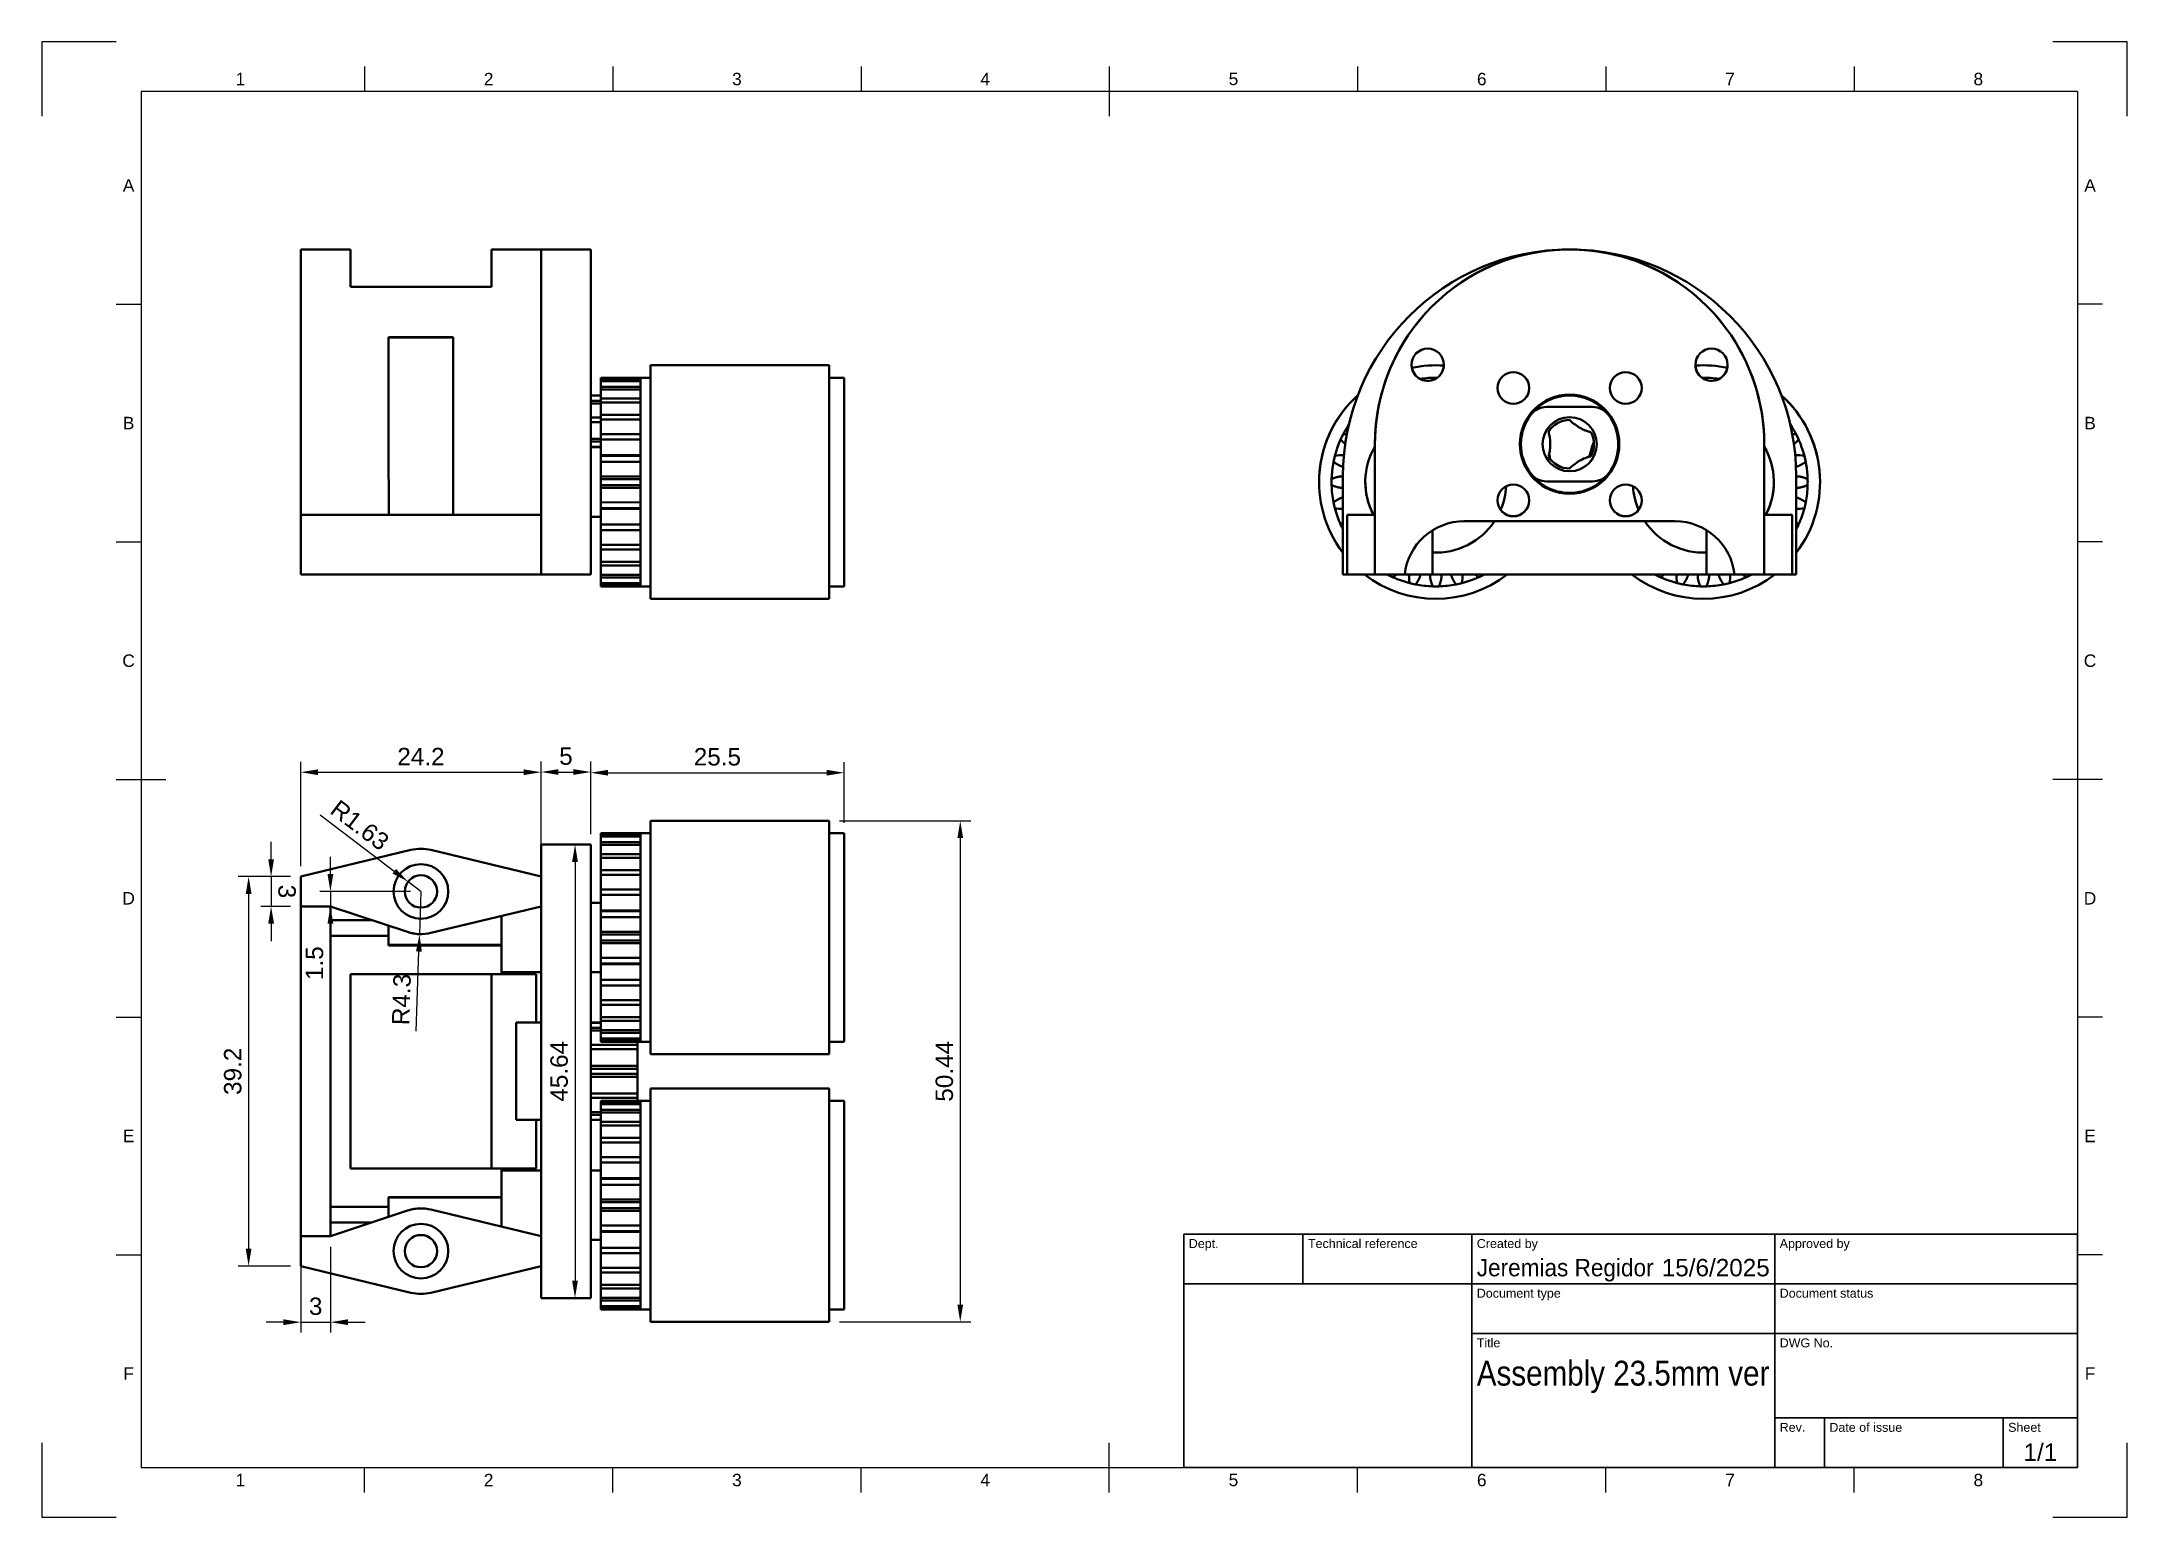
# Model space of a CAD drawing. Header units: millimetres. Extents: x 0 to 420, y 0 to 297.
import ezdxf
from ezdxf.enums import TextEntityAlignment as Align

# ---------------------------------------------------------------- set-up
doc = ezdxf.new("R2010")
doc.units = ezdxf.units.MM
doc.header["$LTSCALE"] = 0.75
for name, color, linetype, lineweight in [('BORDER', 7, 'Continuous', 25), ('FD_Dimensions', 7, 'Continuous', 25), ('TITLEBLOCK', 7, 'Continuous', 35), ('Visible', 7, 'Continuous', 50)]:
    doc.layers.add(name, color=color, linetype=linetype, lineweight=lineweight)
doc.styles.add('FusionTitle', font='arial.ttf')
doc.styles.get("Standard").update_dxf_attribs({"font": 'arial.ttf'})
doc.dimstyles.new('Dim-ISO-25', dxfattribs={"dimtxt": 3.5, "dimasz": 3.5, "dimexe": 2.1, "dimexo": 2.1, "dimgap": 1.4, "dimtad": 1, "dimzin": 12, "dimdsep": 46, "dimtxsty": 'Standard', "dimcen": 0, "dimazin": 3, "dimtp": 0.1, "dimtm": 0.1, "dimtfac": 0.714286, "dimtmove": 0, "dimatfit": 3, "dimfxl": 1, "dimtzin": 12, "dimarcsym": 0})

msp = doc.modelspace()

# ---------------------------------------------------------------- blocks, each defined once
blk = doc.blocks.new('ISO_A3_SHEET')
at = {"layer": 'BORDER'}
for p, q in [((65, 292), (65, 287)), ((115, 292), (115, 287)), ((165, 292), (165, 287)), ((215, 292), (215, 282)), ((265, 292), (265, 287)), ((315, 292), (315, 287)), ((365, 292), (365, 287)), ((410, 287), (20, 287)), ((20, 287), (20, 10)), ((410, 287), (410, 10)), ((15, 244.16666), (20, 244.16666)), ((415, 244.16666), (410, 244.16666)), ((15, 196.33333), (20, 196.33333)), ((415, 196.33333), (410, 196.33333)), ((15, 148.5), (25, 148.5)), ((415, 148.5), (405, 148.5)), ((15, 100.66667), (20, 100.66667)), ((415, 100.66667), (410, 100.66667)), ((15, 52.83334), (20, 52.83334)), ((415, 52.83334), (410, 52.83334)), ((215, 5), (215, 15)), ((20, 10), (410, 10)), ((65, 5), (65, 10)), ((115, 5), (115, 10)), ((165, 5), (165, 10)), ((265, 5), (265, 10)), ((315, 5), (315, 10)), ((365, 5), (365, 10))]:
    blk.add_line(p, q, dxfattribs=at)
at = {"layer": 'Defpoints'}
for p, q in [((15, 297), (0, 297)), ((0, 297), (0, 282)), ((420, 297), (405, 297)), ((420, 282), (420, 297)), ((0, 15), (0, 0)), ((420, 0), (420, 15)), ((0, 0), (15, 0)), ((405, 0), (420, 0))]:
    blk.add_line(p, q, dxfattribs=at)
at = {"layer": 'BORDER', "style": 'FusionTitle'}
for s, p in [('1', (40, 289.5)), ('2', (90, 289.5)), ('3', (140, 289.5)), ('4', (190, 289.5)), ('5', (240, 289.5)), ('6', (290, 289.5)), ('7', (340, 289.5)), ('8', (390, 289.5)), ('A', (17.5, 268.08333)), ('A', (412.5, 268.08333)), ('B', (17.5, 220.25)), ('B', (412.5, 220.25)), ('C', (17.5, 172.41667)), ('C', (412.5, 172.41667)), ('D', (17.5, 124.58334)), ('D', (412.5, 124.58334)), ('E', (17.5, 76.75001)), ('E', (412.5, 76.75001)), ('F', (17.5, 28.91668)), ('F', (412.5, 28.91668)), ('1', (40, 7.5)), ('2', (90, 7.5)), ('3', (140, 7.5)), ('4', (190, 7.5)), ('5', (240, 7.5)), ('6', (290, 7.5)), ('7', (340, 7.5)), ('8', (390, 7.5))]:
    blk.add_text(s, height=2.5, dxfattribs=at).set_placement(p, align=Align.MIDDLE)
blk = doc.blocks.new('ISO_TITLEBLOCK')
at = {"layer": 'TITLEBLOCK'}
for p, q in [((0, 47), (-180, 47)), ((-180, 47), (-180, 0)), ((-156, 37), (-156, 47)), ((-122, 0), (-122, 47)), ((-61, 0), (-61, 47)), ((0, 0), (0, 47)), ((-180, 37), (0, 37)), ((-122, 27), (0, 27)), ((-61, 10), (0, 10)), ((-51, 0), (-51, 10)), ((-15, 0), (-15, 10)), ((-180, 0), (0, 0))]:
    blk.add_line(p, q, dxfattribs=at)
at = {"layer": 'TITLEBLOCK', "style": 'FusionTitle'}
for s, p in [('Dept.', (-179, 46)), ('Technical reference', (-155, 46)), ('Created by', (-121, 46)), ('Approved by', (-60, 46)), ('Document type', (-121, 36)), ('Document status', (-60, 36)), ('Title', (-121, 26)), ('DWG No.', (-60, 26)), ('Rev.', (-60, 9)), ('Date of issue', (-50, 9)), ('Sheet', (-14, 9))]:
    blk.add_text(s, height=1.8, dxfattribs=at).set_placement(p, align=Align.TOP_LEFT)
for tag, height, p in [('DEPT', 3.5, (-179, 42)), ('TECHNICAL_REFERENCE', 3.5, (-155, 42)), ('CREATED_BY', 3.5, (-121, 42)), ('APPROVED_BY', 3.5, (-60, 42)), ('DOCUMENT_TYPE', 3.5, (-121, 32)), ('DOCUMENT_STATUS', 3.5, (-60, 32)), ('TITLE_1', 5, (-121, 21.5)), ('TITLE_2', 5, (-121, 14)), ('TITLE_3', 5, (-121, 6.5)), ('DATE_OF_ISSUE', 3.5, (-50, 5))]:
    blk.add_attdef(tag, text='', height=height, dxfattribs=at).set_placement(p, align=Align.TOP_LEFT)
for tag, p in [('CREATED_DATE', (-62, 42)), ('APPROVED_DATE', (-0.99, 42))]:
    blk.add_attdef(tag, text='', height=3.5, dxfattribs=at).set_placement(p, align=Align.TOP_RIGHT)
for tag, height, p in [('DRAWING_NUMBER', 5, (-30.5, 19.75)), ('REV', 3.5, (-56, 4.85)), ('SHEET', 3.5, (-7.5, 4.85))]:
    blk.add_attdef(tag, text='', height=height, dxfattribs=at).set_placement(p, align=Align.TOP_CENTER)
blk = doc.blocks.new('*D17')
at = {"layer": 'Defpoints', "color": 0, "transparency": 16777216}
for p in [(52.169473, 128.965289), (41.669473, 50.565289), (52.169473, 50.565289)]:
    blk.add_point(p, dxfattribs=at)
at = {"layer": 'FD_Dimensions', "color": 0, "lineweight": -2, "transparency": 16777216}
for p, q in [((50.069473, 128.965289), (39.569473, 128.965289)), ((41.669473, 125.465289), (41.669473, 54.065289)), ((50.069473, 50.565289), (39.569473, 50.565289))]:
    blk.add_line(p, q, dxfattribs=at)
at = {"layer": 'FD_Dimensions', "color": 0, "transparency": 16777216}
for points in [[(41.08614, 125.465289), (42.252806, 125.465289), (41.669473, 128.965289)], [(41.08614, 54.065289), (42.252806, 54.065289), (41.669473, 50.565289)]]:
    blk.add_solid(points, dxfattribs=at)
at = {"layer": 'FD_Dimensions', "color": 0, "transparency": 16777216, "insert": (38.481274, 89.765289), "char_height": 3.5, "attachment_point": 5, "rotation": 90}
blk.add_mtext('39.2', dxfattribs=at)
blk = doc.blocks.new('*D18')
at = {"layer": 'Defpoints', "color": 0, "transparency": 16777216}
for p in [(100.571661, 149.965289), (52.169473, 128.965289), (100.571661, 128.965289)]:
    blk.add_point(p, dxfattribs=at)
at = {"layer": 'FD_Dimensions', "color": 0, "lineweight": -2, "transparency": 16777216}
for p, q in [((52.169473, 131.065289), (52.169473, 152.065289)), ((100.571661, 131.065289), (100.571661, 152.065289)), ((55.669473, 149.965289), (97.071661, 149.965289))]:
    blk.add_line(p, q, dxfattribs=at)
at = {"layer": 'FD_Dimensions', "color": 0, "transparency": 16777216}
for points in [[(55.669473, 150.548622), (55.669473, 149.381955), (52.169473, 149.965289)], [(97.071661, 150.548622), (97.071661, 149.381955), (100.571661, 149.965289)]]:
    blk.add_solid(points, dxfattribs=at)
at = {"layer": 'FD_Dimensions', "color": 0, "transparency": 16777216, "insert": (76.370567, 153.122451), "char_height": 3.5, "attachment_point": 5}
blk.add_mtext('24.2', dxfattribs=at)
blk = doc.blocks.new('*D19')
at = {"layer": 'Defpoints', "color": 0, "transparency": 16777216}
for p in [(76.371661, 125.965289), (76.083979, 117.371411)]:
    blk.add_point(p, dxfattribs=at)
at = {"layer": 'FD_Dimensions', "color": 0, "lineweight": -2, "transparency": 16777216}
for p, q in [((76.371661, 125.965289), (76.083979, 117.371411)), ((75.430853, 97.860648), (75.966882, 113.87337))]:
    blk.add_line(p, q, dxfattribs=at)
at = {"layer": 'FD_Dimensions', "color": 0, "transparency": 16777216}
blk.add_solid([(75.383875, 113.892886), (76.549888, 113.853854), (76.083979, 117.371411)], dxfattribs=at)
at = {"layer": 'FD_Dimensions', "color": 0, "transparency": 16777216, "insert": (72.453904, 104.224654), "char_height": 3.5, "attachment_point": 5, "rotation": 88.08275426}
blk.add_mtext('R4.3', dxfattribs=at)
blk = doc.blocks.new('*D20')
at = {"layer": 'Defpoints', "color": 0, "transparency": 16777216}
for p in [(73.781225, 127.928225), (76.371473, 125.965289)]:
    blk.add_point(p, dxfattribs=at)
at = {"layer": 'FD_Dimensions', "color": 0, "lineweight": -2, "transparency": 16777216}
for p, q in [((56.05517, 141.361351), (70.991728, 130.042156)), ((76.371473, 125.965289), (73.781225, 127.928225))]:
    blk.add_line(p, q, dxfattribs=at)
at = {"layer": 'FD_Dimensions', "color": 0, "transparency": 16777216}
blk.add_solid([(71.34405, 130.507072), (70.639406, 129.57724), (73.781225, 127.928225)], dxfattribs=at)
at = {"layer": 'FD_Dimensions', "color": 0, "transparency": 16777216, "insert": (64.054311, 139.299711), "char_height": 3.5, "attachment_point": 5, "rotation": 322.84450452}
blk.add_mtext('R1.63', dxfattribs=at)
blk = doc.blocks.new('*D21')
at = {"layer": 'Defpoints', "color": 0, "transparency": 16777216}
for p in [(52.169473, 128.965289), (46.198526, 122.963111), (52.171661, 122.965289)]:
    blk.add_point(p, dxfattribs=at)
at = {"layer": 'FD_Dimensions', "color": 0, "lineweight": -2, "transparency": 16777216}
for p, q in [((46.195063, 132.463111), (46.193787, 135.96311)), ((50.069473, 128.964523), (44.096339, 128.962345)), ((46.196339, 128.963111), (46.198526, 122.963111)), ((50.071661, 122.964523), (44.098526, 122.962345)), ((46.199802, 119.463111), (46.201078, 115.963111))]:
    blk.add_line(p, q, dxfattribs=at)
at = {"layer": 'FD_Dimensions', "color": 0, "transparency": 16777216}
for points in [[(46.778396, 132.463323), (45.611729, 132.462898), (46.196339, 128.963111)], [(46.783136, 119.463324), (45.616469, 119.462898), (46.198526, 122.963111)]]:
    blk.add_solid(points, dxfattribs=at)
at = {"layer": 'FD_Dimensions', "color": 0, "transparency": 16777216, "insert": (49.385632, 125.964273), "char_height": 3.5, "attachment_point": 5, "rotation": 270.02091296}
blk.add_mtext('3', dxfattribs=at)
blk = doc.blocks.new('*D22')
at = {"layer": 'Defpoints', "color": 0, "transparency": 16777216}
for p in [(110.57166, 150.005563), (100.571661, 135.406763), (110.57166, 135.406763)]:
    blk.add_point(p, dxfattribs=at)
at = {"layer": 'FD_Dimensions', "color": 0, "lineweight": -2, "transparency": 16777216}
for p, q in [((100.571661, 137.506763), (100.571661, 152.105563)), ((110.57166, 137.506763), (110.57166, 152.105563)), ((104.071661, 150.005563), (107.07166, 150.005563))]:
    blk.add_line(p, q, dxfattribs=at)
at = {"layer": 'FD_Dimensions', "color": 0, "transparency": 16777216}
for points in [[(104.071661, 150.588897), (104.071661, 149.42223), (100.571661, 150.005563)], [(107.07166, 150.588897), (107.07166, 149.42223), (110.57166, 150.005563)]]:
    blk.add_solid(points, dxfattribs=at)
at = {"layer": 'FD_Dimensions', "color": 0, "transparency": 16777216, "insert": (105.57166, 153.185406), "char_height": 3.5, "attachment_point": 5}
blk.add_mtext('5', dxfattribs=at)
blk = doc.blocks.new('*D23')
at = {"layer": 'Defpoints', "color": 0, "transparency": 16777216}
for p in [(158.570109, 140.206763), (158.570109, 39.323814), (184.977829, 39.323814)]:
    blk.add_point(p, dxfattribs=at)
at = {"layer": 'FD_Dimensions', "color": 0, "lineweight": -2, "transparency": 16777216}
for p, q in [((160.670109, 140.206763), (187.077829, 140.206763)), ((184.977829, 136.706763), (184.977829, 42.823814)), ((160.670109, 39.323814), (187.077829, 39.323814))]:
    blk.add_line(p, q, dxfattribs=at)
at = {"layer": 'FD_Dimensions', "color": 0, "transparency": 16777216}
for points in [[(184.394496, 136.706763), (185.561163, 136.706763), (184.977829, 140.206763)], [(184.394496, 42.823814), (185.561163, 42.823814), (184.977829, 39.323814)]]:
    blk.add_solid(points, dxfattribs=at)
at = {"layer": 'FD_Dimensions', "color": 0, "transparency": 16777216, "insert": (181.790824, 89.765289), "char_height": 3.5, "attachment_point": 5, "rotation": 90}
blk.add_mtext('50.44', dxfattribs=at)
blk = doc.blocks.new('*D24')
at = {"layer": 'Defpoints', "color": 0, "transparency": 16777216}
for p in [(161.570109, 149.864477), (110.57166, 135.406763), (161.570109, 137.706763)]:
    blk.add_point(p, dxfattribs=at)
at = {"layer": 'FD_Dimensions', "color": 0, "lineweight": -2, "transparency": 16777216}
for p, q in [((110.57166, 137.506763), (110.57166, 151.964477)), ((161.570109, 139.806763), (161.570109, 151.964477)), ((114.07166, 149.864477), (158.070109, 149.864477))]:
    blk.add_line(p, q, dxfattribs=at)
at = {"layer": 'FD_Dimensions', "color": 0, "transparency": 16777216}
for points in [[(114.07166, 150.44781), (114.07166, 149.281143), (110.57166, 149.864477)], [(158.070109, 150.44781), (158.070109, 149.281143), (161.570109, 149.864477)]]:
    blk.add_solid(points, dxfattribs=at)
at = {"layer": 'FD_Dimensions', "color": 0, "transparency": 16777216, "insert": (136.070885, 153.051482), "char_height": 3.5, "attachment_point": 5}
blk.add_mtext('25.5', dxfattribs=at)
blk = doc.blocks.new('*D25')
at = {"layer": 'Defpoints', "color": 0, "transparency": 16777216}
for p in [(52.171661, 56.565288), (58.171661, 56.565289), (58.171661, 39.26647)]:
    blk.add_point(p, dxfattribs=at)
at = {"layer": 'FD_Dimensions', "color": 0, "lineweight": -2, "transparency": 16777216}
for p, q in [((52.171661, 54.465288), (52.171661, 37.16647)), ((58.171661, 54.465289), (58.171661, 37.16647)), ((48.671661, 39.26647), (45.171661, 39.26647)), ((52.171661, 39.26647), (58.171661, 39.26647)), ((61.671661, 39.26647), (65.171661, 39.26647))]:
    blk.add_line(p, q, dxfattribs=at)
at = {"layer": 'FD_Dimensions', "color": 0, "transparency": 16777216}
for points in [[(48.671661, 39.849803), (48.671661, 38.683137), (52.171661, 39.26647)], [(61.671661, 39.849803), (61.671661, 38.683137), (58.171661, 39.26647)]]:
    blk.add_solid(points, dxfattribs=at)
at = {"layer": 'FD_Dimensions', "color": 0, "transparency": 16777216, "insert": (55.171661, 42.454669), "char_height": 3.5, "attachment_point": 5}
blk.add_mtext('3', dxfattribs=at)
blk = doc.blocks.new('*D26')
at = {"layer": 'Defpoints', "color": 0, "transparency": 16777216}
for p in [(58.137466, 122.965289), (58.137466, 122.965289), (76.371473, 125.965289)]:
    blk.add_point(p, dxfattribs=at)
at = {"layer": 'FD_Dimensions', "color": 0, "lineweight": -2, "transparency": 16777216}
for p, q in [((58.137466, 129.465289), (58.137466, 132.965289)), ((74.271473, 125.965289), (56.037466, 125.965289)), ((58.137466, 125.965289), (58.137466, 122.965289)), ((58.137466, 119.465289), (58.137466, 107.096394))]:
    blk.add_line(p, q, dxfattribs=at)
at = {"layer": 'FD_Dimensions', "color": 0, "transparency": 16777216}
for points in [[(57.554132, 129.465289), (58.720799, 129.465289), (58.137466, 125.965289)], [(57.554132, 119.465289), (58.720799, 119.465289), (58.137466, 122.965289)]]:
    blk.add_solid(points, dxfattribs=at)
at = {"layer": 'FD_Dimensions', "color": 0, "transparency": 16777216, "insert": (54.95046, 111.530841), "char_height": 3.5, "attachment_point": 5, "rotation": 90}
blk.add_mtext('1.5', dxfattribs=at)
blk = doc.blocks.new('*D27')
at = {"layer": 'Defpoints', "color": 0, "transparency": 16777216}
for p in [(110.57166, 135.406763), (107.397201, 44.123814), (110.57166, 44.123814)]:
    blk.add_point(p, dxfattribs=at)
at = {"layer": 'FD_Dimensions', "color": 0, "lineweight": -2, "transparency": 16777216}
for p, q in [((108.47166, 135.406763), (105.297201, 135.406763)), ((107.397201, 131.906763), (107.397201, 47.623814)), ((108.47166, 44.123814), (105.297201, 44.123814))]:
    blk.add_line(p, q, dxfattribs=at)
at = {"layer": 'FD_Dimensions', "color": 0, "transparency": 16777216}
for points in [[(106.813867, 131.906763), (107.980534, 131.906763), (107.397201, 135.406763)], [(106.813867, 47.623814), (107.980534, 47.623814), (107.397201, 44.123814)]]:
    blk.add_solid(points, dxfattribs=at)
at = {"layer": 'FD_Dimensions', "color": 0, "transparency": 16777216, "insert": (104.210195, 89.765289), "char_height": 3.5, "attachment_point": 5, "rotation": 90}
blk.add_mtext('45.64', dxfattribs=at)

# ---------------------------------------------------------------- dimensions: what is measured, and where the dimension line sits
at = {"layer": 'FD_Dimensions'}
for p1, p2, distance, picture, middle in [((52.169, 128.965), (100.572, 128.965), 21, '*D18', (76.371, 153.122)), ((100.572, 135.407), (110.572, 135.407), 14.599, '*D22', (105.572, 153.185)), ((158.57, 140.207), (158.57, 39.324), 26.408, '*D23', (181.791, 89.765)), ((110.572, 135.407), (110.572, 44.124), -3.174, '*D27', (104.21, 89.765)), ((52.169, 128.965), (52.169, 50.565), -10.5, '*D17', (38.481, 89.765)), ((52.172, 56.565), (58.172, 56.565), -17.299, '*D25', (55.172, 42.455))]:
    dim = msp.add_aligned_dim(p1=p1, p2=p2, distance=distance, dimstyle='Dim-ISO-25', override={"dimlfac": 0.5, "dimclrd": 0, "dimclre": 0}, dxfattribs=at)
    dim.commit()
    dim.dimension.update_dxf_attribs({"geometry": picture, "text_midpoint": middle})
dim = msp.add_linear_dim(base=(161.57, 149.864), p1=(110.572, 135.407), p2=(161.57, 137.707), dimstyle='Dim-ISO-25', override={"dimlfac": 0.5, "dimclrd": 0, "dimclre": 0}, dxfattribs=at)
dim.commit()
dim.dimension.update_dxf_attribs({"geometry": '*D24', "text_midpoint": (136.071, 153.051)})
dim = msp.add_radius_dim(center=(76.3715, 125.9653), mpoint=(73.7812, 127.9282), dimstyle='Dim-ISO-25', override={"dimlfac": 0.5, "dimse1": 1}, dxfattribs=at)
dim.commit()
dim.dimension.update_dxf_attribs({"geometry": '*D20', "text_midpoint": (62.1287, 136.7587), "dimtype": 164})
dim = msp.add_linear_dim(base=(46.199, 122.963), p1=(52.169, 128.965), p2=(52.172, 122.965), angle=270.02089, dimstyle='Dim-ISO-25', override={"dimlfac": 0.5}, dxfattribs=at)
dim.commit()
dim.dimension.update_dxf_attribs({"geometry": '*D21', "text_midpoint": (46.197, 125.963), "dimtype": 161})
dim = msp.add_linear_dim(base=(58.137, 122.965), p1=(76.371, 125.965), p2=(58.137, 122.965), angle=90, dimstyle='Dim-ISO-25', override={"dimlfac": 0.5, "dimclrd": 0, "dimclre": 0}, dxfattribs=at)
dim.commit()
dim.dimension.update_dxf_attribs({"geometry": '*D26', "text_midpoint": (54.95, 111.531)})
dim = msp.add_radius_dim(center=(76.372, 125.965), mpoint=(76.084, 117.371), dimstyle='Dim-ISO-25', override={"dimlfac": 0.5, "dimse1": 1}, dxfattribs=at)
dim.commit()
dim.dimension.update_dxf_attribs({"geometry": '*D19', "text_midpoint": (72.454, 104.225)})

# ---------------------------------------------------------------- linework, layer by layer
at = {"layer": 'Visible', "extrusion": (0, 1, 0)}
for p, q in [((52.166, 255.187), (62.166, 255.188)), ((52.169, 215.987), (52.166, 255.187)), ((62.166, 255.188), (62.167, 247.66)), ((90.566, 255.19), (100.566, 255.191)), ((90.567, 247.663), (90.566, 255.19)), ((100.566, 255.191), (110.566, 255.192)), ((100.57, 209.55), (100.566, 255.191)), ((110.57, 209.55), (110.566, 255.192)), ((90.567, 247.663), (62.167, 247.66)), ((284.595, 247.663), (284.596, 247.661)), ((284.595, 247.66), (284.595, 247.663)), ((330.788, 247.661), (330.79, 247.663)), ((330.79, 247.663), (330.79, 247.66)), ((82.868, 237.521), (69.868, 237.52)), ((69.868, 237.52), (69.869, 215.989)), ((82.868, 237.455), (69.868, 237.454)), ((82.869, 215.99), (82.868, 237.521)), ((274.935, 237.52), (274.935, 237.521)), ((340.449, 237.521), (340.449, 237.52)), ((158.568, 231.87), (122.568, 231.867)), ((122.568, 231.867), (122.572, 184.867)), ((158.568, 231.87), (158.572, 184.87)), ((112.568, 229.366), (120.568, 229.367)), ((112.568, 229.357), (112.568, 229.366)), ((112.568, 229.357), (120.568, 229.358)), ((112.568, 228.966), (112.568, 229.357)), ((112.568, 228.966), (120.568, 228.967)), ((112.568, 228.695), (112.568, 228.966)), ((112.568, 228.695), (120.568, 228.696)), ((112.569, 227.543), (112.568, 228.695)), ((112.569, 227.014), (112.569, 227.543)), ((112.569, 227.543), (120.569, 227.543)), ((112.569, 227.014), (120.569, 227.015)), ((112.569, 225.157), (112.569, 227.014)), ((120.568, 229.367), (120.572, 187.367)), ((122.568, 229.367), (120.568, 229.367)), ((120.568, 229.358), (120.568, 229.367)), ((120.568, 228.696), (120.568, 228.967)), ((120.569, 227.015), (120.569, 227.543)), ((161.568, 229.37), (158.568, 229.37)), ((161.568, 229.37), (161.572, 187.37)), ((277.281, 229.307), (277.281, 229.306)), ((280.142, 229.357), (280.142, 229.358)), ((335.242, 229.357), (335.242, 229.358)), ((338.104, 229.306), (338.104, 229.307)), ((112.569, 225.792), (110.569, 225.792)), ((112.569, 225.778), (110.569, 225.778)), ((112.569, 224.727), (110.569, 224.727)), ((112.569, 224.208), (110.569, 224.207)), ((112.569, 225.157), (120.569, 225.158)), ((112.569, 224.398), (112.569, 225.157)), ((112.569, 224.398), (120.569, 224.399)), ((112.569, 222.461), (112.569, 224.398)), ((120.569, 224.399), (120.569, 225.158)), ((302.349, 224.208), (302.349, 224.207)), ((303.067, 223.491), (307.591, 223.491)), ((312.317, 223.491), (303.067, 223.491)), ((303.249, 224.728), (303.249, 224.727)), ((307.173, 225.779), (307.173, 225.778)), ((307.793, 225.791), (307.591, 225.791)), ((307.591, 223.491), (307.793, 223.491)), ((307.793, 223.491), (312.317, 223.491)), ((308.211, 225.779), (308.211, 225.778)), ((312.135, 224.728), (312.135, 224.727)), ((313.035, 224.208), (313.035, 224.207)), ((112.569, 221.336), (110.569, 221.335)), ((112.569, 221.335), (110.569, 221.335)), ((112.569, 220.435), (110.569, 220.435)), ((112.569, 222.196), (112.569, 222.461)), ((112.569, 222.196), (112.569, 221.93)), ((112.569, 220.978), (112.569, 221.93)), ((112.569, 221.93), (120.569, 221.93)), ((112.569, 220.978), (120.569, 220.979)), ((112.569, 219.281), (112.569, 220.978)), ((112.569, 219.075), (112.569, 219.281)), ((112.569, 219.075), (112.569, 218.022)), ((120.569, 220.979), (120.569, 221.93)), ((298.957, 220.436), (298.957, 220.435)), ((299.477, 221.336), (299.477, 221.335)), ((315.908, 221.336), (315.908, 221.335)), ((316.427, 220.436), (316.427, 220.435)), ((52.169, 215.987), (52.171, 201.787)), ((69.871, 201.789), (69.869, 215.989)), ((82.869, 215.99), (82.871, 201.79)), ((112.569, 217.078), (110.569, 217.078)), ((112.569, 216.511), (110.569, 216.511)), ((112.569, 215.473), (110.57, 215.473)), ((110.57, 215.366), (112.569, 215.366)), ((112.569, 218.022), (120.569, 218.023)), ((112.569, 216.925), (112.569, 218.022)), ((112.569, 216.925), (120.569, 216.926)), ((112.569, 215.553), (112.569, 216.925)), ((112.569, 215.418), (112.569, 215.553)), ((112.569, 215.418), (112.57, 214.382)), ((112.57, 214.12), (112.57, 214.382)), ((120.569, 216.926), (120.569, 218.023)), ((261.574, 216.925), (261.574, 216.926)), ((262.102, 218.022), (262.102, 218.023)), ((268.492, 215.99), (268.492, 215.991)), ((268.492, 215.989), (268.492, 215.99)), ((268.492, 215.987), (268.492, 215.989)), ((268.492, 201.787), (268.492, 215.987)), ((297.892, 215.992), (297.892, 215.991)), ((297.906, 216.511), (297.906, 216.511)), ((303.792, 215.993), (303.792, 215.992)), ((317.478, 216.511), (317.478, 216.511)), ((317.492, 215.992), (317.492, 215.991)), ((346.892, 215.99), (346.892, 215.991)), ((346.892, 215.99), (346.892, 215.989)), ((346.892, 215.987), (346.892, 215.989)), ((346.892, 215.987), (346.892, 201.787)), ((353.282, 218.022), (353.282, 218.023)), ((353.81, 216.925), (353.81, 216.926)), ((112.57, 214.12), (112.57, 213.77)), ((112.57, 213.77), (112.57, 213.63)), ((112.57, 213.77), (120.57, 213.77)), ((112.57, 213.63), (120.57, 213.631)), ((112.57, 212.444), (112.57, 213.63)), ((112.57, 211.465), (112.57, 212.444)), ((112.57, 212.444), (120.57, 212.444)), ((112.57, 211.406), (112.57, 211.465)), ((112.57, 211.406), (112.57, 210.499)), ((112.57, 210.223), (112.57, 210.499)), ((112.57, 210.223), (112.57, 209.512)), ((120.57, 212.444), (120.57, 213.631)), ((260.15, 212.444), (260.15, 212.444)), ((260.421, 213.63), (260.421, 213.631)), ((262.09, 211.455), (262.03, 211.465)), ((307.691, 211.092), (307.691, 211.093)), ((311.936, 213.543), (311.936, 213.543)), ((353.294, 211.455), (353.355, 211.465)), ((354.963, 213.63), (354.963, 213.631)), ((355.234, 212.444), (355.234, 212.444)), ((100.572, 189.791), (100.57, 209.55)), ((110.57, 209.55), (110.572, 189.792)), ((112.57, 209.512), (120.57, 209.513)), ((112.57, 209.512), (112.57, 208.975)), ((112.57, 207.757), (112.57, 208.975)), ((112.57, 208.975), (120.57, 208.975)), ((112.57, 207.757), (120.57, 207.758)), ((112.57, 207.22), (112.57, 207.757)), ((112.57, 207.22), (120.57, 207.221)), ((112.57, 207.22), (112.57, 206.509)), ((112.57, 206.233), (112.57, 206.509)), ((112.57, 206.233), (112.57, 205.326)), ((120.57, 207.758), (120.57, 208.975)), ((257.251, 208.37), (257.251, 208.367)), ((259.759, 208.975), (259.759, 208.975)), ((261.81, 209.512), (262.051, 209.497)), ((262.051, 209.497), (261.81, 209.511)), ((262.051, 207.236), (261.81, 207.221)), ((262.051, 209.55), (262.051, 209.55)), ((262.051, 189.791), (262.051, 209.55)), ((303.067, 208.491), (312.317, 208.491)), ((307.591, 206.192), (307.793, 206.192)), ((353.334, 189.791), (353.334, 209.55)), ((353.334, 209.55), (353.334, 209.55)), ((353.334, 209.497), (353.575, 209.512)), ((353.334, 209.497), (353.575, 209.511)), ((353.334, 207.236), (353.575, 207.221)), ((355.625, 208.975), (355.625, 208.975)), ((358.134, 208.37), (358.134, 208.367)), ((52.171, 201.787), (74.352, 201.789)), ((52.171, 201.787), (52.172, 189.787)), ((78.39, 201.789), (74.352, 201.789)), ((78.39, 201.789), (100.571, 201.791)), ((112.57, 205.326), (112.57, 205.267)), ((112.57, 205.267), (112.57, 204.288)), ((112.57, 204.288), (120.57, 204.289)), ((112.571, 203.102), (112.57, 204.288)), ((112.571, 202.962), (112.571, 203.102)), ((112.571, 203.102), (120.571, 203.102)), ((112.571, 202.962), (120.571, 202.963)), ((112.571, 202.962), (112.571, 202.612)), ((112.571, 202.35), (112.571, 202.612)), ((112.571, 202.35), (112.571, 201.315)), ((120.571, 203.102), (120.57, 204.289)), ((260.15, 204.288), (260.15, 204.289)), ((262.03, 205.268), (262.051, 205.272)), ((262.051, 205.271), (262.03, 205.267)), ((263.134, 201.789), (262.893, 201.789)), ((262.893, 189.789), (262.893, 201.789)), ((268.492, 201.791), (263.134, 201.789)), ((263.134, 201.789), (268.492, 201.787)), ((266.363, 201.789), (265.863, 201.789)), ((266.363, 201.789), (265.863, 201.789)), ((265.863, 201.789), (265.863, 201.789)), ((268.492, 201.789), (266.363, 201.789)), ((268.492, 201.789), (266.363, 201.789)), ((268.492, 189.787), (268.492, 201.787)), ((352.25, 201.789), (346.892, 201.791)), ((346.892, 201.789), (349.021, 201.789)), ((349.021, 201.789), (346.892, 201.789)), ((346.892, 201.787), (352.25, 201.789)), ((346.892, 201.787), (346.892, 189.787)), ((349.521, 201.789), (349.021, 201.789)), ((349.521, 201.789), (349.021, 201.789)), ((349.521, 201.789), (349.521, 201.789)), ((352.491, 201.789), (352.25, 201.789)), ((352.491, 189.789), (352.491, 201.789)), ((353.334, 205.272), (353.355, 205.268)), ((353.334, 205.271), (353.355, 205.267)), ((355.234, 204.288), (355.234, 204.289)), ((110.571, 201.366), (112.571, 201.366)), ((112.571, 201.315), (112.571, 201.179)), ((112.571, 201.179), (112.571, 199.807)), ((112.571, 198.71), (112.571, 199.807)), ((112.571, 199.807), (120.571, 199.807)), ((112.571, 198.71), (120.571, 198.711)), ((112.571, 198.71), (112.571, 197.657)), ((112.571, 197.657), (112.571, 197.452)), ((112.571, 197.452), (112.571, 195.754)), ((120.571, 198.711), (120.571, 199.807)), ((261.574, 199.807), (261.574, 199.807)), ((280.091, 189.789), (280.091, 198.669)), ((286.42, 200.473), (328.964, 200.473)), ((335.293, 189.789), (335.293, 198.669)), ((353.81, 199.807), (353.81, 199.807)), ((112.571, 195.754), (120.571, 195.755)), ((112.571, 194.802), (112.571, 195.754)), ((112.571, 194.802), (120.571, 194.803)), ((112.571, 194.802), (112.571, 194.536)), ((112.571, 194.536), (112.571, 194.271)), ((112.571, 194.271), (112.571, 192.334)), ((120.571, 194.803), (120.571, 195.755)), ((52.172, 189.787), (74.353, 189.789)), ((74.353, 189.789), (78.391, 189.789)), ((100.572, 189.791), (78.391, 189.789)), ((100.572, 189.791), (110.572, 189.792)), ((112.571, 192.334), (120.571, 192.335)), ((112.571, 191.575), (112.571, 192.334)), ((112.571, 191.575), (120.572, 191.576)), ((112.571, 191.575), (112.572, 189.718)), ((112.572, 189.19), (112.572, 189.718)), ((112.572, 189.718), (120.572, 189.718)), ((112.572, 189.19), (112.572, 188.037)), ((112.572, 189.19), (120.572, 189.19)), ((120.572, 191.576), (120.571, 192.335)), ((120.572, 189.19), (120.572, 189.718)), ((262.893, 189.791), (262.051, 189.791)), ((262.893, 189.789), (263.134, 189.789)), ((268.492, 189.787), (263.134, 189.789)), ((274.492, 189.787), (268.492, 189.787)), ((271.094, 189.718), (271.094, 189.718)), ((274.492, 189.788), (279.65, 189.789)), ((275.347, 189.391), (275.347, 189.392)), ((277.676, 189.788), (277.652, 189.645)), ((279.604, 189.38), (279.604, 189.381)), ((279.606, 189.426), (279.627, 189.781)), ((279.627, 189.78), (279.606, 189.425)), ((279.606, 189.425), (279.606, 189.426)), ((279.627, 189.781), (279.627, 189.78)), ((279.65, 189.789), (280.091, 189.789)), ((335.293, 189.791), (280.091, 189.791)), ((281.874, 189.78), (281.874, 189.781)), ((281.874, 189.781), (281.895, 189.426)), ((281.874, 189.78), (281.895, 189.425)), ((281.895, 189.425), (281.895, 189.426)), ((281.897, 189.38), (281.897, 189.381)), ((283.825, 189.791), (283.849, 189.645)), ((286.154, 189.391), (286.154, 189.392)), ((290.407, 189.718), (290.407, 189.718)), ((324.977, 189.718), (324.977, 189.718)), ((329.23, 189.391), (329.23, 189.392)), ((331.559, 189.791), (331.535, 189.645)), ((333.487, 189.38), (333.487, 189.381)), ((333.489, 189.426), (333.51, 189.781)), ((333.51, 189.78), (333.489, 189.425)), ((333.489, 189.425), (333.489, 189.426)), ((333.51, 189.781), (333.51, 189.78)), ((335.293, 189.789), (335.734, 189.789)), ((340.892, 189.788), (335.734, 189.789)), ((335.757, 189.78), (335.757, 189.781)), ((335.757, 189.781), (335.778, 189.426)), ((335.757, 189.78), (335.778, 189.425)), ((335.778, 189.425), (335.778, 189.426)), ((335.78, 189.38), (335.78, 189.381)), ((337.708, 189.788), (337.732, 189.645)), ((340.037, 189.391), (340.037, 189.392)), ((346.892, 189.787), (340.892, 189.787)), ((344.29, 189.718), (344.29, 189.718)), ((346.892, 189.787), (352.25, 189.789)), ((352.25, 189.789), (352.491, 189.789)), ((353.334, 189.791), (352.491, 189.791)), ((112.572, 187.766), (112.572, 188.037)), ((112.572, 188.037), (120.572, 188.037)), ((112.572, 187.766), (112.572, 187.375)), ((112.572, 187.766), (120.572, 187.766)), ((112.572, 187.375), (120.572, 187.376)), ((112.572, 187.366), (112.572, 187.375)), ((112.572, 187.366), (120.572, 187.367)), ((120.572, 187.766), (120.572, 188.037)), ((120.572, 187.367), (120.572, 187.376)), ((122.572, 187.367), (120.572, 187.367)), ((158.572, 184.87), (122.572, 184.867)), ((161.572, 187.37), (158.572, 187.37))]:
    msp.add_line(p, q, dxfattribs=at)
at = {"layer": 'Visible', "extrusion": (0, 2.966e-13, -1)}
for p, q in [((122.57, 140.207), (122.57, 93.207)), ((158.57, 140.207), (122.57, 140.207)), ((158.57, 140.207), (158.57, 93.207)), ((76.372, 134.564), (76.371, 134.564)), ((100.568, 128.966), (100.57, 135.407)), ((100.572, 135.407), (100.57, 135.407)), ((100.572, 135.407), (110.572, 135.407)), ((100.572, 135.407), (100.572, 44.124)), ((110.572, 135.407), (110.572, 44.124)), ((112.569, 135.883), (112.57, 135.883)), ((112.569, 135.355), (112.569, 135.883)), ((112.57, 137.698), (112.57, 137.707)), ((112.57, 137.707), (120.57, 137.707)), ((112.57, 137.698), (120.57, 137.698)), ((112.57, 137.307), (112.57, 137.307)), ((112.57, 137.036), (112.57, 137.307)), ((112.571, 137.036), (112.57, 137.307)), ((112.57, 137.307), (120.57, 137.307)), ((112.57, 135.292), (112.57, 135.648)), ((112.57, 135.292), (112.57, 135.648)), ((112.57, 135.076), (112.57, 135.428)), ((112.57, 135.076), (112.57, 135.428)), ((112.57, 135.292), (112.57, 134.428)), ((112.57, 135.292), (112.57, 134.428)), ((112.57, 135.076), (112.57, 134.391)), ((112.57, 135.076), (112.57, 134.391)), ((112.57, 134.576), (112.57, 134.918)), ((112.57, 134.576), (112.57, 133.571)), ((112.57, 134.397), (112.57, 134.428)), ((112.57, 134.397), (112.57, 134.428)), ((112.571, 137.036), (120.571, 137.036)), ((112.571, 135.355), (112.571, 135.883)), ((112.571, 135.883), (120.571, 135.883)), ((112.571, 135.355), (120.571, 135.355)), ((112.571, 134.576), (112.571, 134.918)), ((112.571, 134.576), (112.571, 133.571)), ((120.57, 137.707), (120.57, 95.707)), ((122.57, 137.707), (120.57, 137.707)), ((120.571, 137.036), (120.57, 137.307)), ((120.571, 135.355), (120.571, 135.883)), ((122.57, 137.707), (122.57, 95.707)), ((161.57, 137.707), (158.571, 137.707)), ((161.57, 137.707), (161.57, 95.707)), ((52.171, 128.965), (74.352, 134.324)), ((52.172, 128.965), (74.353, 134.324)), ((100.572, 128.965), (78.391, 134.324)), ((100.57, 130.907), (100.571, 128.966)), ((112.569, 133.498), (112.569, 133.498)), ((112.569, 132.739), (112.569, 133.498)), ((112.569, 132.964), (112.569, 133.275)), ((112.569, 132.964), (112.569, 131.868)), ((112.569, 131.938), (112.569, 132.229)), ((112.569, 131.938), (112.569, 131.591)), ((112.569, 131.72), (112.569, 131.868)), ((112.569, 130.537), (112.569, 130.802)), ((112.569, 130.537), (112.569, 129.404)), ((112.569, 130.27), (112.569, 130.27)), ((112.569, 129.319), (112.569, 130.27)), ((112.569, 133.939), (112.569, 134.269)), ((112.569, 133.939), (112.57, 133.431)), ((112.57, 133.479), (112.57, 133.571)), ((112.571, 133.939), (112.571, 134.269)), ((112.571, 133.939), (112.571, 133.431)), ((112.571, 133.479), (112.571, 133.571)), ((112.571, 132.739), (112.571, 133.498)), ((112.571, 133.498), (120.571, 133.498)), ((112.571, 132.964), (112.571, 133.275)), ((112.571, 132.964), (112.571, 131.868)), ((112.571, 132.739), (120.571, 132.739)), ((112.571, 131.938), (112.571, 132.229)), ((112.571, 131.938), (112.571, 131.591)), ((112.571, 131.72), (112.571, 131.868)), ((112.571, 130.537), (112.571, 130.802)), ((112.571, 130.537), (112.571, 129.404)), ((112.571, 129.319), (112.571, 130.27)), ((112.571, 130.27), (120.571, 130.27)), ((120.571, 132.739), (120.571, 133.498)), ((120.571, 130.802), (120.571, 130.537)), ((120.571, 130.27), (120.571, 130.537)), ((120.572, 129.319), (120.571, 130.27)), ((52.169, 50.565), (52.169, 128.965)), ((52.169, 128.965), (52.171, 128.965)), ((52.171, 128.965), (52.172, 128.965)), ((52.172, 128.965), (52.172, 122.965)), ((100.572, 128.965), (100.572, 122.965)), ((112.569, 129.173), (112.569, 129.411)), ((112.569, 129.208), (112.569, 129.404)), ((112.569, 129.208), (112.569, 128.963)), ((112.569, 127.416), (112.569, 127.621)), ((112.569, 127.416), (112.569, 126.304)), ((112.569, 126.363), (112.569, 126.363)), ((112.569, 125.266), (112.569, 126.363)), ((112.569, 126.069), (112.569, 126.304)), ((112.569, 126.069), (112.569, 125.68)), ((112.571, 129.173), (112.571, 129.411)), ((112.571, 129.208), (112.571, 129.404)), ((112.571, 129.208), (112.571, 128.963)), ((112.571, 127.416), (112.571, 127.621)), ((112.571, 127.416), (112.571, 126.304)), ((112.571, 126.069), (112.571, 126.304)), ((112.571, 126.069), (112.571, 125.68)), ((112.571, 129.319), (120.572, 129.319)), ((112.572, 125.266), (112.572, 126.363)), ((112.572, 126.363), (120.572, 126.363)), ((120.571, 127.621), (120.571, 127.416)), ((120.571, 126.363), (120.571, 127.416)), ((120.572, 125.266), (120.572, 126.363)), ((52.172, 122.965), (52.171, 111.037)), ((52.172, 122.965), (58.172, 122.965)), ((58.171, 111.037), (58.172, 122.965)), ((73.653, 117.807), (58.172, 122.965)), ((58.172, 122.965), (73.654, 117.807)), ((100.572, 122.965), (78.391, 117.607)), ((100.569, 122.965), (100.569, 122.859)), ((100.569, 118.788), (100.569, 122.859)), ((100.571, 122.965), (100.57, 102.507)), ((110.572, 123.707), (112.57, 123.707)), ((112.569, 125.783), (112.569, 125.956)), ((112.569, 123.758), (112.569, 123.894)), ((112.569, 123.758), (112.569, 123.707)), ((112.57, 109.707), (112.57, 123.707)), ((112.571, 125.783), (112.571, 125.956)), ((112.572, 125.266), (120.572, 125.266)), ((112.572, 123.758), (112.572, 123.894)), ((112.572, 123.758), (112.571, 122.723)), ((112.571, 122.46), (112.571, 122.723)), ((112.571, 122.46), (112.572, 121.905)), ((112.572, 122.11), (120.572, 122.11)), ((112.572, 121.938), (112.572, 122.038)), ((112.572, 120.784), (112.572, 121.971)), ((112.572, 121.971), (120.572, 121.971)), ((120.572, 123.894), (120.572, 123.758)), ((120.572, 122.723), (120.572, 123.758)), ((120.572, 122.46), (120.572, 122.723)), ((120.572, 122.11), (120.572, 122.46)), ((120.572, 120.784), (120.572, 121.971)), ((52.168, 115.091), (52.168, 121.591)), ((58.171, 120.177), (66.541, 120.177)), ((69.868, 119.068), (69.868, 117.014)), ((92.569, 121.032), (92.569, 115.043)), ((92.569, 121.032), (92.569, 118.788)), ((92.569, 115.214), (92.569, 118.788)), ((100.569, 118.788), (100.569, 115.214)), ((112.572, 120.784), (120.572, 120.784)), ((112.572, 119.747), (112.572, 119.805)), ((112.572, 119.747), (112.572, 118.84)), ((112.572, 118.564), (112.572, 118.84)), ((112.572, 118.564), (112.572, 117.829)), ((112.572, 117.853), (120.572, 117.853)), ((112.572, 117.83), (112.572, 117.852)), ((120.572, 119.805), (120.572, 119.747)), ((120.572, 118.84), (120.572, 119.747)), ((120.572, 118.564), (120.572, 118.84)), ((120.572, 117.853), (120.572, 118.564)), ((69.868, 117.014), (58.171, 117.014)), ((69.868, 115.093), (69.868, 117.014)), ((92.569, 115.19), (69.868, 115.19)), ((92.568, 115.093), (69.868, 115.093)), ((76.372, 117.367), (76.371, 117.367)), ((92.567, 109.327), (92.568, 115.093)), ((92.568, 110.212), (92.569, 115.214)), ((92.568, 111.891), (92.568, 115.093)), ((92.569, 115.043), (92.568, 111.891)), ((100.569, 115.214), (100.568, 110.212)), ((112.572, 116.098), (112.572, 117.315)), ((112.572, 117.315), (120.572, 117.315)), ((112.572, 116.098), (120.572, 116.098)), ((112.572, 115.584), (112.572, 114.85)), ((112.572, 115.583), (112.572, 115.562)), ((112.572, 115.561), (120.572, 115.561)), ((112.572, 114.574), (112.572, 114.85)), ((112.572, 114.574), (112.572, 113.667)), ((112.572, 113.667), (112.572, 113.608)), ((120.572, 116.098), (120.572, 117.315)), ((120.572, 114.85), (120.572, 115.561)), ((120.572, 114.574), (120.572, 114.85)), ((120.572, 113.667), (120.572, 114.574)), ((120.572, 113.667), (120.572, 113.608)), ((52.171, 68.493), (52.171, 111.037)), ((58.171, 111.037), (58.171, 68.493)), ((62.167, 109.327), (92.567, 109.327)), ((62.167, 70.203), (62.167, 109.327)), ((90.567, 109.327), (90.567, 70.203)), ((90.567, 70.203), (90.567, 109.327)), ((92.568, 110.971), (92.567, 109.327)), ((92.567, 109.327), (99.567, 109.327)), ((92.568, 109.702), (92.568, 110.336)), ((92.568, 109.702), (100.568, 109.702)), ((99.567, 99.565), (99.567, 109.327)), ((100.567, 109.327), (100.567, 109.702)), ((100.567, 109.327), (100.567, 99.565)), ((100.568, 110.212), (100.568, 109.702)), ((110.572, 109.707), (112.57, 109.707)), ((112.569, 109.707), (112.569, 109.655)), ((112.569, 109.655), (112.569, 109.52)), ((112.572, 111.442), (112.572, 112.629)), ((112.572, 112.629), (120.572, 112.629)), ((112.572, 111.508), (112.571, 110.953)), ((112.572, 111.476), (112.572, 111.376)), ((112.572, 111.442), (120.572, 111.442)), ((112.572, 111.303), (120.572, 111.303)), ((112.571, 110.691), (112.571, 110.953)), ((112.571, 110.691), (112.572, 109.655)), ((112.572, 109.655), (112.572, 109.52)), ((120.572, 111.442), (120.572, 112.629)), ((120.572, 110.953), (120.572, 111.303)), ((120.572, 110.691), (120.572, 110.953)), ((120.572, 109.655), (120.572, 110.691)), ((120.572, 109.655), (120.572, 109.52)), ((112.569, 107.051), (112.569, 108.147)), ((112.569, 107.734), (112.569, 107.345)), ((112.569, 107.63), (112.569, 107.457)), ((112.569, 107.109), (112.569, 107.345)), ((112.569, 107.109), (112.569, 105.997)), ((112.569, 107.051), (112.569, 107.051)), ((112.569, 105.997), (112.569, 105.792)), ((112.571, 107.734), (112.571, 107.345)), ((112.571, 107.63), (112.571, 107.457)), ((112.571, 107.109), (112.571, 107.345)), ((112.571, 107.109), (112.571, 105.997)), ((112.571, 105.997), (112.571, 105.792)), ((112.572, 107.051), (112.572, 108.147)), ((112.572, 108.147), (120.572, 108.147)), ((112.572, 107.051), (120.572, 107.051)), ((120.571, 105.997), (120.571, 107.051)), ((120.571, 105.997), (120.571, 105.792)), ((120.572, 107.051), (120.572, 108.147)), ((52.169, 104.279), (52.169, 97.879)), ((52.17, 104.279), (52.17, 97.879)), ((100.569, 102.565), (100.569, 76.965)), ((112.569, 104.451), (112.569, 104.206)), ((112.569, 104.24), (112.569, 104.002)), ((112.569, 104.009), (112.569, 104.206)), ((112.569, 103.143), (112.569, 104.095)), ((112.569, 104.009), (112.569, 102.877)), ((112.569, 103.143), (112.569, 103.143)), ((112.569, 102.877), (112.569, 102.612)), ((112.569, 101.823), (112.569, 101.475)), ((112.569, 101.546), (112.569, 101.694)), ((112.569, 101.546), (112.569, 100.449)), ((112.569, 101.475), (112.569, 101.184)), ((112.571, 104.451), (112.571, 104.206)), ((112.571, 104.24), (112.571, 104.002)), ((112.571, 104.009), (112.571, 104.206)), ((112.571, 103.143), (112.571, 104.095)), ((112.571, 104.009), (112.571, 102.877)), ((112.571, 103.143), (120.571, 103.143)), ((112.571, 102.877), (112.571, 102.612)), ((112.571, 101.823), (112.571, 101.475)), ((112.571, 101.546), (112.571, 101.694)), ((112.571, 101.546), (112.571, 100.449)), ((112.571, 101.475), (112.571, 101.184)), ((112.571, 104.095), (120.572, 104.095)), ((120.571, 103.143), (120.572, 104.095)), ((120.571, 102.877), (120.571, 103.143)), ((120.571, 102.877), (120.571, 102.612)), ((52.169, 99.765), (52.169, 79.765)), ((95.569, 99.565), (95.57, 97.58)), ((100.57, 99.565), (95.569, 99.565)), ((95.569, 94.39), (95.569, 97.58)), ((95.57, 94.39), (95.57, 97.58)), ((112.569, 99.565), (110.572, 99.565)), ((112.569, 99.552), (110.572, 99.552)), ((112.57, 98.5), (110.572, 98.5)), ((112.57, 97.981), (110.572, 97.981)), ((112.569, 99.916), (112.569, 100.675)), ((112.569, 100.449), (112.569, 100.138)), ((112.569, 99.916), (112.569, 99.916)), ((112.57, 99.983), (112.569, 99.474)), ((112.57, 99.843), (112.57, 99.935)), ((112.57, 99.843), (112.57, 98.837)), ((112.569, 99.474), (112.569, 99.464)), ((112.57, 99.022), (112.57, 98.417)), ((112.57, 99.022), (112.57, 98.337)), ((112.57, 98.985), (112.57, 99.017)), ((112.57, 98.985), (112.57, 99.017)), ((112.57, 98.985), (112.57, 98.121)), ((112.57, 98.985), (112.57, 98.121)), ((112.57, 98.837), (112.57, 98.5)), ((112.57, 98.337), (112.57, 97.986)), ((112.57, 98.121), (112.57, 97.766)), ((112.57, 98.121), (112.57, 97.766)), ((112.571, 99.916), (112.571, 100.675)), ((112.571, 100.675), (120.571, 100.675)), ((112.571, 100.449), (112.571, 100.138)), ((112.571, 99.983), (112.571, 99.474)), ((112.571, 99.843), (112.571, 99.935)), ((112.571, 99.916), (120.571, 99.916)), ((112.571, 99.843), (112.571, 98.837)), ((112.571, 99.474), (112.571, 99.145)), ((112.571, 98.837), (112.571, 98.495)), ((112.571, 97.53), (112.571, 98.058)), ((112.571, 98.058), (120.571, 98.058)), ((112.571, 97.53), (120.571, 97.53)), ((120.571, 99.916), (120.571, 100.675)), ((120.571, 97.53), (120.571, 98.058)), ((95.569, 84.315), (95.569, 95.215)), ((95.569, 94.39), (95.569, 85.14)), ((95.57, 85.14), (95.57, 94.39)), ((119.97, 95.109), (110.572, 95.109)), ((119.97, 95.108), (110.572, 95.108)), ((119.97, 94.209), (110.572, 94.209)), ((112.57, 96.106), (112.571, 96.377)), ((112.57, 96.106), (120.57, 96.106)), ((112.57, 95.707), (112.57, 95.716)), ((112.57, 95.716), (120.57, 95.716)), ((112.57, 95.707), (120.57, 95.707)), ((112.571, 96.377), (120.571, 96.377)), ((119.97, 95.631), (119.97, 95.707)), ((119.97, 95.109), (119.97, 95.631)), ((119.97, 95.108), (119.97, 94.209)), ((119.97, 92.582), (119.97, 92.858)), ((119.97, 91.576), (119.97, 92.582)), ((120.57, 96.106), (120.571, 96.377)), ((120.57, 95.707), (120.57, 95.716)), ((122.57, 95.707), (120.57, 95.707)), ((158.57, 93.207), (122.57, 93.207)), ((161.57, 95.707), (158.571, 95.707)), ((119.97, 90.851), (110.572, 90.851)), ((119.97, 90.285), (110.572, 90.285)), ((119.97, 89.246), (110.572, 89.246)), ((119.97, 88.679), (110.572, 88.679)), ((119.97, 91.576), (119.97, 91.38)), ((119.97, 90.851), (119.97, 91.38)), ((119.97, 90.285), (119.97, 89.246)), ((119.97, 88.15), (119.97, 88.679)), ((95.569, 81.951), (95.569, 85.14)), ((95.57, 81.951), (95.57, 85.14)), ((119.97, 85.322), (110.572, 85.322)), ((119.97, 84.422), (110.572, 84.422)), ((119.97, 84.422), (110.572, 84.422)), ((119.97, 88.15), (119.97, 87.955)), ((119.97, 86.949), (119.97, 87.955)), ((119.97, 86.949), (119.97, 86.672)), ((119.97, 85.322), (119.97, 84.422)), ((119.97, 83.899), (119.97, 84.422)), ((122.57, 86.324), (122.57, 39.324)), ((158.57, 86.324), (122.57, 86.324)), ((158.57, 86.324), (158.57, 39.324)), ((52.169, 81.652), (52.169, 75.252)), ((52.17, 81.652), (52.17, 75.252)), ((95.569, 81.951), (95.569, 79.965)), ((100.57, 79.965), (95.569, 79.965)), ((99.567, 70.203), (99.567, 79.965)), ((100.567, 79.965), (100.567, 70.203)), ((112.57, 81.55), (110.572, 81.55)), ((112.57, 81.03), (110.572, 81.03)), ((112.569, 79.979), (110.572, 79.979)), ((112.569, 79.965), (110.572, 79.965)), ((112.57, 83.815), (112.57, 83.824)), ((112.57, 83.824), (120.57, 83.824)), ((112.57, 83.815), (120.57, 83.815)), ((112.571, 83.153), (112.57, 83.424)), ((112.57, 83.424), (120.57, 83.424)), ((112.57, 81.409), (112.57, 81.765)), ((112.57, 81.409), (112.57, 81.765)), ((112.57, 81.193), (112.57, 81.545)), ((112.57, 81.409), (112.57, 80.545)), ((112.57, 81.409), (112.57, 80.545)), ((112.57, 81.193), (112.57, 80.508)), ((112.57, 81.114), (112.57, 80.508)), ((112.57, 80.693), (112.57, 81.03)), ((112.57, 80.693), (112.57, 79.688)), ((112.57, 80.514), (112.57, 80.545)), ((112.57, 80.514), (112.57, 80.545)), ((112.569, 80.056), (112.569, 80.066)), ((112.569, 80.056), (112.57, 79.548)), ((112.571, 83.153), (120.571, 83.153)), ((112.571, 81.472), (112.571, 82)), ((112.571, 82), (120.571, 82)), ((112.571, 81.472), (120.571, 81.472)), ((112.571, 80.693), (112.571, 81.035)), ((112.571, 80.693), (112.571, 79.688)), ((112.571, 80.056), (112.571, 80.386)), ((112.571, 80.056), (112.571, 79.548)), ((119.97, 83.899), (119.97, 83.824)), ((120.57, 83.824), (120.57, 41.824)), ((122.57, 83.824), (120.57, 83.824)), ((120.571, 83.153), (120.57, 83.424)), ((120.571, 81.472), (120.571, 82)), ((122.57, 83.824), (122.57, 41.824)), ((161.57, 83.824), (158.571, 83.824)), ((161.57, 83.824), (161.57, 41.824)), ((100.57, 77.024), (100.571, 56.565)), ((112.569, 79.615), (112.569, 79.615)), ((112.569, 78.856), (112.569, 79.615)), ((112.569, 79.081), (112.569, 79.392)), ((112.569, 79.081), (112.569, 77.985)), ((112.569, 78.055), (112.569, 78.346)), ((112.569, 78.055), (112.569, 77.708)), ((112.569, 77.837), (112.569, 77.985)), ((112.569, 76.654), (112.569, 76.919)), ((112.569, 76.654), (112.569, 75.521)), ((112.569, 76.387), (112.569, 76.387)), ((112.569, 75.436), (112.569, 76.387)), ((112.57, 79.596), (112.57, 79.688)), ((112.571, 79.596), (112.571, 79.688)), ((112.571, 78.856), (112.571, 79.615)), ((112.571, 79.615), (120.571, 79.615)), ((112.571, 79.081), (112.571, 79.392)), ((112.571, 79.081), (112.571, 77.985)), ((112.571, 78.856), (120.571, 78.856)), ((112.571, 78.055), (112.571, 78.346)), ((112.571, 78.055), (112.571, 77.708)), ((112.571, 77.837), (112.571, 77.985)), ((112.571, 76.654), (112.571, 76.919)), ((112.571, 76.654), (112.571, 75.521)), ((112.571, 75.436), (112.571, 76.387)), ((112.571, 76.387), (120.571, 76.387)), ((120.571, 78.856), (120.571, 79.615)), ((120.571, 76.919), (120.571, 76.654)), ((120.571, 76.387), (120.571, 76.654)), ((120.572, 75.436), (120.571, 76.387)), ((112.569, 75.29), (112.569, 75.528)), ((112.569, 75.325), (112.569, 75.521)), ((112.569, 75.325), (112.569, 75.08)), ((112.569, 73.533), (112.569, 73.738)), ((112.569, 73.533), (112.569, 72.421)), ((112.569, 72.48), (112.569, 72.48)), ((112.569, 71.383), (112.569, 72.48)), ((112.569, 72.186), (112.569, 72.421)), ((112.569, 72.186), (112.569, 71.797)), ((112.569, 71.9), (112.569, 72.074)), ((112.571, 75.29), (112.571, 75.528)), ((112.571, 75.325), (112.571, 75.521)), ((112.571, 75.325), (112.571, 75.08)), ((112.571, 73.533), (112.571, 73.738)), ((112.571, 73.533), (112.571, 72.421)), ((112.571, 72.186), (112.571, 72.421)), ((112.571, 72.186), (112.571, 71.797)), ((112.571, 71.9), (112.571, 72.074)), ((112.571, 75.436), (120.572, 75.436)), ((112.572, 71.383), (112.572, 72.48)), ((112.572, 72.48), (120.572, 72.48)), ((120.571, 73.738), (120.571, 73.533)), ((120.571, 72.48), (120.571, 73.533)), ((120.572, 71.383), (120.572, 72.48)), ((52.171, 68.493), (52.172, 56.565)), ((58.172, 56.565), (58.171, 68.493)), ((92.567, 70.203), (62.167, 70.203)), ((99.567, 70.203), (92.567, 70.203)), ((92.568, 64.438), (92.567, 70.203)), ((92.567, 70.203), (92.568, 68.56)), ((92.568, 69.194), (92.568, 69.829)), ((100.568, 69.829), (92.568, 69.829)), ((92.568, 69.319), (92.569, 64.317)), ((92.568, 64.438), (92.568, 67.639)), ((92.568, 67.639), (92.569, 64.488)), ((100.567, 69.829), (100.567, 70.203)), ((100.568, 69.829), (100.568, 69.319)), ((100.569, 64.317), (100.568, 69.319)), ((110.572, 69.824), (112.57, 69.824)), ((112.569, 69.875), (112.569, 70.011)), ((112.569, 69.875), (112.569, 69.824)), ((112.57, 55.824), (112.57, 69.824)), ((112.572, 71.383), (120.572, 71.383)), ((112.572, 69.875), (112.572, 70.011)), ((112.572, 69.875), (112.571, 68.84)), ((112.571, 68.577), (112.571, 68.84)), ((112.571, 68.577), (112.572, 68.022)), ((112.572, 68.227), (120.572, 68.227)), ((112.572, 68.055), (112.572, 68.155)), ((112.572, 66.901), (112.572, 68.088)), ((112.572, 68.088), (120.572, 68.088)), ((120.572, 70.011), (120.572, 69.875)), ((120.572, 68.84), (120.572, 69.875)), ((120.572, 68.577), (120.572, 68.84)), ((120.572, 68.227), (120.572, 68.577)), ((120.572, 66.901), (120.572, 68.088)), ((52.168, 57.94), (52.168, 64.44)), ((69.868, 62.516), (69.868, 64.438)), ((69.868, 64.438), (92.568, 64.438)), ((92.569, 64.341), (69.868, 64.341)), ((92.569, 64.488), (92.569, 58.499)), ((92.569, 60.743), (92.569, 64.317)), ((100.569, 64.317), (100.569, 60.743)), ((112.572, 66.901), (120.572, 66.901)), ((112.572, 65.864), (112.572, 65.922)), ((112.572, 65.864), (112.572, 64.957)), ((112.572, 64.681), (112.572, 64.957)), ((112.572, 64.681), (112.572, 63.946)), ((112.572, 63.97), (120.572, 63.97)), ((112.572, 63.948), (112.572, 63.969)), ((112.572, 62.215), (112.572, 63.433)), ((112.572, 63.433), (120.572, 63.433)), ((120.572, 65.922), (120.572, 65.864)), ((120.572, 64.957), (120.572, 65.864)), ((120.572, 64.681), (120.572, 64.957)), ((120.572, 63.97), (120.572, 64.681)), ((120.572, 62.215), (120.572, 63.433)), ((58.171, 62.516), (69.868, 62.516)), ((66.541, 59.354), (58.171, 59.354)), ((58.172, 56.565), (73.654, 61.723)), ((58.172, 56.566), (73.653, 61.723)), ((69.868, 62.516), (69.868, 60.462)), ((76.372, 62.164), (76.371, 62.164)), ((100.572, 56.565), (78.391, 61.924)), ((92.569, 60.743), (92.569, 58.499)), ((100.569, 56.672), (100.569, 60.743)), ((112.572, 62.215), (120.572, 62.215)), ((112.572, 61.702), (112.572, 60.967)), ((112.572, 61.7), (112.572, 61.679)), ((112.572, 61.678), (120.572, 61.678)), ((112.572, 60.691), (112.572, 60.967)), ((112.572, 60.691), (112.572, 59.784)), ((112.572, 59.784), (112.572, 59.725)), ((120.572, 60.967), (120.572, 61.678)), ((120.572, 60.691), (120.572, 60.967)), ((120.572, 59.784), (120.572, 60.691)), ((120.572, 59.784), (120.572, 59.725)), ((52.172, 56.565), (52.172, 50.565)), ((52.172, 56.565), (58.172, 56.565)), ((100.569, 56.672), (100.569, 56.566)), ((100.572, 56.565), (100.572, 50.565)), ((110.572, 55.824), (112.57, 55.824)), ((112.569, 55.824), (112.569, 55.772)), ((112.569, 55.772), (112.569, 55.637)), ((112.572, 57.559), (112.572, 58.746)), ((112.572, 58.746), (120.572, 58.746)), ((112.572, 57.625), (112.571, 57.07)), ((112.572, 57.593), (112.572, 57.493)), ((112.572, 57.559), (120.572, 57.559)), ((112.572, 57.42), (120.572, 57.42)), ((112.571, 56.808), (112.571, 57.07)), ((112.571, 56.808), (112.572, 55.772)), ((112.572, 55.772), (112.572, 55.637)), ((120.572, 57.559), (120.572, 58.746)), ((120.572, 57.07), (120.572, 57.42)), ((120.572, 56.808), (120.572, 57.07)), ((120.572, 55.772), (120.572, 56.808)), ((120.572, 55.772), (120.572, 55.637)), ((52.171, 50.565), (52.169, 50.565)), ((52.172, 50.565), (52.171, 50.565)), ((74.352, 45.207), (52.171, 50.565)), ((52.172, 50.565), (74.353, 45.207)), ((100.572, 50.565), (78.391, 45.207)), ((100.57, 44.124), (100.568, 50.564)), ((100.571, 50.565), (100.57, 48.624)), ((112.569, 53.168), (112.569, 54.264)), ((112.569, 53.851), (112.569, 53.462)), ((112.569, 53.747), (112.569, 53.574)), ((112.569, 53.226), (112.569, 53.462)), ((112.569, 53.226), (112.569, 52.114)), ((112.569, 53.168), (112.569, 53.168)), ((112.569, 52.114), (112.569, 51.909)), ((112.569, 50.568), (112.569, 50.323)), ((112.571, 53.851), (112.571, 53.462)), ((112.571, 53.747), (112.571, 53.574)), ((112.571, 53.226), (112.571, 53.462)), ((112.571, 53.226), (112.571, 52.114)), ((112.571, 52.114), (112.571, 51.909)), ((112.571, 50.568), (112.571, 50.323)), ((112.572, 53.168), (112.572, 54.264)), ((112.572, 54.264), (120.572, 54.264)), ((112.572, 53.168), (120.572, 53.168)), ((120.571, 52.114), (120.571, 53.168)), ((120.571, 52.114), (120.571, 51.909)), ((120.572, 53.168), (120.572, 54.264)), ((112.569, 50.357), (112.569, 50.119)), ((112.569, 50.126), (112.569, 50.323)), ((112.569, 49.26), (112.569, 50.212)), ((112.569, 50.126), (112.569, 48.994)), ((112.569, 49.26), (112.569, 49.26)), ((112.569, 48.994), (112.569, 48.729)), ((112.569, 47.94), (112.569, 47.592)), ((112.569, 47.663), (112.569, 47.811)), ((112.569, 47.663), (112.569, 46.566)), ((112.569, 47.592), (112.569, 47.301)), ((112.569, 46.033), (112.569, 46.792)), ((112.569, 46.566), (112.569, 46.255)), ((112.571, 50.357), (112.571, 50.119)), ((112.571, 50.126), (112.571, 50.323)), ((112.571, 49.26), (112.571, 50.212)), ((112.571, 50.126), (112.571, 48.994)), ((112.571, 49.26), (120.571, 49.26)), ((112.571, 48.994), (112.571, 48.729)), ((112.571, 47.94), (112.571, 47.592)), ((112.571, 47.663), (112.571, 47.811)), ((112.571, 47.663), (112.571, 46.566)), ((112.571, 47.592), (112.571, 47.301)), ((112.571, 46.033), (112.571, 46.792)), ((112.571, 46.792), (120.571, 46.792)), ((112.571, 46.566), (112.571, 46.255)), ((112.571, 50.212), (120.572, 50.212)), ((120.571, 49.26), (120.572, 50.212)), ((120.571, 48.994), (120.571, 49.26)), ((120.571, 48.994), (120.571, 48.729)), ((120.571, 46.033), (120.571, 46.792)), ((76.372, 44.967), (76.371, 44.967)), ((100.572, 44.124), (100.57, 44.124)), ((100.572, 44.124), (110.572, 44.124)), ((112.569, 46.033), (112.569, 46.033)), ((112.569, 43.647), (112.569, 44.176)), ((112.569, 43.647), (112.57, 43.647)), ((112.57, 46.1), (112.569, 45.591)), ((112.57, 45.96), (112.57, 46.052)), ((112.57, 45.96), (112.57, 44.954)), ((112.569, 45.591), (112.569, 45.262)), ((112.57, 45.139), (112.57, 44.454)), ((112.57, 45.139), (112.57, 44.454)), ((112.57, 45.102), (112.57, 45.134)), ((112.57, 45.102), (112.57, 45.134)), ((112.57, 45.102), (112.57, 44.238)), ((112.57, 45.102), (112.57, 44.238)), ((112.57, 44.954), (112.57, 44.612)), ((112.57, 44.454), (112.57, 44.103)), ((112.57, 44.454), (112.57, 44.103)), ((112.57, 44.238), (112.57, 43.883)), ((112.57, 44.238), (112.57, 43.883)), ((112.57, 42.223), (112.571, 42.494)), ((112.57, 42.223), (112.57, 42.494)), ((112.57, 42.223), (120.57, 42.223)), ((112.57, 42.223), (112.57, 42.223)), ((112.571, 46.1), (112.571, 45.591)), ((112.571, 45.96), (112.571, 46.052)), ((112.571, 46.033), (120.571, 46.033)), ((112.571, 45.96), (112.571, 44.954)), ((112.571, 45.591), (112.571, 45.262)), ((112.571, 44.954), (112.571, 44.612)), ((112.571, 43.647), (112.571, 44.176)), ((112.571, 44.176), (120.571, 44.176)), ((112.571, 43.647), (120.571, 43.647)), ((112.571, 42.494), (120.571, 42.494)), ((120.57, 42.223), (120.571, 42.494)), ((120.571, 43.647), (120.571, 44.176)), ((112.57, 41.824), (112.57, 41.833)), ((112.57, 41.833), (120.57, 41.833)), ((112.57, 41.824), (120.57, 41.824)), ((120.57, 41.824), (120.57, 41.833)), ((122.57, 41.824), (120.57, 41.824)), ((158.57, 39.324), (122.57, 39.324)), ((161.57, 41.824), (158.571, 41.824))]:
    msp.add_line(p, q, dxfattribs=at)
at = {"layer": 'Visible', "extrusion": (2e-16, 0, -1)}
for centre, radius in [((-279.117, 231.987), 3.25), ((-336.268, 231.987), 3.25), ((-307.692, 215.991), 5.45)]:
    msp.add_circle(centre, radius, dxfattribs=at)
at = {"layer": 'Visible'}
for centre, radius in [((296.378, 227.301), 3.2), ((319.006, 227.301), 3.2), ((307.692, 215.987), 10), ((296.378, 204.673), 3.2), ((319.006, 204.673), 3.2)]:
    msp.add_circle(centre, radius, dxfattribs=at)
at = {"layer": 'Visible', "extrusion": (0, 2.966e-13, -1)}
for centre, radius in [((-76.372, 125.965), 5.5), ((-76.371, 125.965), 3.25), ((-76.372, 53.565), 5.5), ((-76.371, 53.565), 3.25)]:
    msp.add_circle(centre, radius, dxfattribs=at)
at = {"layer": 'Visible', "extrusion": (2e-16, 0, -1)}
for centre, radius, start, end in [((-307.692, 215.99), 39.2, 53.89823, 126.10177), ((-307.692, 209.55), 45.641, 0, 180), ((-307.692, 209.55), 45.641, 0, 180), ((-307.692, 215.991), 39.2, 0, 180), ((-307.692, 215.987), 39.2, 0, 180), ((-307.692, 215.99), 39.2, 0, 33.31673), ((-307.692, 215.99), 39.2, 146.68327, 180), ((-279.117, 231.991), 3.25, 180.03268, 359.96732), ((-279.117, 231.991), 3.25, 180.03562, 359.96438), ((-336.268, 231.991), 3.25, 180.03268, 359.96732), ((-336.268, 231.991), 3.25, 180.03562, 359.96438), ((-287.813, 225.982), 8.381, 19.98521, 23.75099), ((-287.814, 225.981), 8.381, 19.99082, 23.75085), ((-280.751, 208.367), 21, 88.33904, 90.76336), ((-280.751, 208.366), 21, 88.33904, 90.7609), ((-334.634, 208.367), 21, 89.23664, 91.66096), ((-334.634, 208.366), 21, 89.2391, 91.66096), ((-327.571, 225.982), 8.381, 156.24901, 160.01479), ((-327.571, 225.981), 8.381, 156.24916, 160.00918), ((-307.693, 215.991), 9.801, 37.11735, 61.83732), ((-303.067, 219.491), 4, 37.11726, 90), ((-303.067, 219.491), 4, 37.11726, 90), ((-307.692, 215.993), 9.799, 61.83715, 89.41042), ((-307.692, 215.992), 9.8, 89.41064, 90.58936), ((-307.692, 215.993), 9.799, 90.58955, 118.16287), ((-307.691, 215.991), 9.801, 118.16268, 142.88265), ((-312.317, 219.491), 4, 90, 142.88274), ((-312.317, 219.491), 4, 90, 142.88274), ((-307.692, 215.992), 4.9, 30.00835, 89.99165), ((-307.692, 215.992), 4.9, 150.00835, 209.99165), ((-280.751, 208.367), 21, 24.05332, 27.37525), ((-280.751, 208.366), 21, 24.05332, 27.37525), ((-267.199, 221.677), 7.362, 309.57153, 319.81035), ((-261.829, 209.87), 8.158, 91.91903, 97.06877), ((-261.829, 209.869), 8.158, 91.91906, 97.06785), ((-299.148, 213.023), 4.958, 74.94062, 77.47055), ((-299.148, 213.023), 4.957, 74.93884, 77.46918), ((-307.692, 215.993), 4.9, 180.00488, 209.99165), ((-316.236, 213.023), 4.958, 102.52945, 105.05938), ((-316.237, 213.023), 4.957, 102.53082, 105.06116), ((-353.555, 209.87), 8.158, 82.93123, 88.08097), ((-353.555, 209.869), 8.158, 82.93215, 88.08094), ((-348.186, 221.677), 7.362, 220.18965, 230.42847), ((-334.634, 208.367), 21, 152.62475, 155.94668), ((-334.634, 208.366), 21, 152.62475, 155.94668), ((-280.751, 208.367), 21, 11.19618, 14.51811), ((-280.751, 208.366), 21, 11.19618, 14.51811), ((-261.757, 207.296), 6.472, 78.09392, 94.31686), ((-261.757, 207.295), 6.473, 78.09403, 94.31615), ((-298.391, 214.385), 0.82, 284.10711, 301.65089), ((-303.067, 212.491), 4, 270, 322.88274), ((-307.69, 215.989), 9.796, 298.15498, 322.43042), ((-307.692, 215.993), 4.9, 270.00835, 329.98737), ((-307.692, 215.992), 4.9, 270.00835, 329.99165), ((-312.317, 212.491), 4, 217.11726, 270), ((-307.695, 215.989), 9.796, 217.56958, 241.84502), ((-316.994, 214.385), 0.82, 238.34911, 255.89287), ((-353.627, 207.296), 6.472, 85.68314, 101.90608), ((-353.627, 207.295), 6.473, 85.68385, 101.90597), ((-334.634, 208.367), 21, 165.48189, 168.80382), ((-334.634, 208.366), 21, 165.48189, 168.80382), ((-280.751, 208.366), 21, 358.33904, 1.66096), ((-299.393, 204.807), 4.726, 98.60115, 102.58628), ((-299.393, 204.806), 4.726, 98.60951, 102.59527), ((-280.751, 208.366), 21, 180.45719, 181.14311), ((-307.692, 215.993), 9.801, 270.58916, 298.15667), ((-307.692, 215.992), 9.8, 269.41064, 270.58936), ((-307.692, 215.993), 9.801, 241.8433, 269.41087), ((-334.634, 208.366), 21, 358.85689, 359.54281), ((-315.992, 204.806), 4.726, 77.40473, 81.39049), ((-315.991, 204.807), 4.726, 77.41373, 81.39885), ((-334.634, 208.366), 21, 178.33904, 181.66096), ((-280.751, 208.366), 21, 345.48189, 348.80382), ((-261.793, 209.792), 6.829, 267.84057, 281.58998), ((-353.591, 209.792), 6.829, 258.41002, 272.15943), ((-334.634, 208.366), 21, 191.19618, 194.51811), ((-267.809, 194.482), 8.199, 40.4999, 45.3882), ((-267.809, 194.482), 8.199, 40.4999, 45.3882), ((-280.751, 208.366), 21, 332.93315, 335.94668), ((-347.575, 194.482), 8.199, 134.6118, 139.5001), ((-347.575, 194.482), 8.199, 134.6118, 139.5001), ((-334.634, 208.366), 21, 204.05332, 207.06685), ((-280.751, 208.366), 21, 294.05332, 297.37525), ((-267.008, 195.27), 7.989, 223.33345, 229.55383), ((-281.963, 189.386), 6.614, 348.22778, 3.48129), ((-280.055, 189.4), 4.709, 359.90671, 4.7282), ((-280.36, 189.381), 0.755, 359.96277, 3.35466), ((-278.808, 189.83), 0.82, 182.86109, 183.40028), ((-282.693, 189.83), 0.82, 356.59972, 357.29653), ((-279.543, 189.386), 6.609, 176.48326, 191.77657), ((-281.453, 189.4), 4.702, 175.2265, 180.09578), ((-294.489, 195.265), 7.983, 310.44421, 316.70951), ((-280.751, 208.366), 21, 242.62475, 245.94668), ((-334.634, 208.366), 21, 294.05332, 297.37525), ((-320.896, 195.265), 7.983, 223.29049, 229.55579), ((-335.841, 189.386), 6.609, 348.22343, 3.51674), ((-333.931, 189.4), 4.702, 359.90422, 4.7735), ((-334.243, 189.381), 0.755, 359.96277, 3.35466), ((-332.691, 189.83), 0.82, 182.70347, 183.40028), ((-336.576, 189.83), 0.82, 356.59972, 357.13891), ((-335.024, 189.381), 0.755, 176.64534, 180.03723), ((-333.422, 189.386), 6.614, 176.51871, 191.77222), ((-335.329, 189.4), 4.709, 175.2718, 180.09329), ((-348.376, 195.27), 7.989, 310.44617, 316.66654), ((-334.634, 208.366), 21, 242.62475, 245.94668), ((-280.751, 208.366), 21, 281.19618, 284.51811), ((-280.751, 208.366), 21, 268.33904, 271.66096), ((-280.751, 208.366), 21, 255.48189, 258.80382), ((-334.634, 208.366), 21, 281.19618, 284.51811), ((-334.634, 208.366), 21, 268.33904, 271.66096), ((-334.634, 208.366), 21, 255.48189, 258.80382)]:
    msp.add_arc(centre, radius, start, end, dxfattribs=at)
at = {"layer": 'Visible'}
for centre, radius, start, end in [((307.692, 215.988), 39.2, 53.89823, 126.10177), ((307.692, 215.989), 39.2, 146.68327, 180), ((307.692, 215.989), 39.2, 0, 33.31673), ((279.117, 231.991), 3.25, 180.03562, 359.96438), ((279.117, 231.992), 3.25, 180.0396, 359.9604), ((279.117, 231.989), 3.25, 180.01303, 235.60292), ((280.751, 208.37), 23.5, 86.06888, 101.84565), ((280.751, 208.367), 23.5, 86.06928, 101.84424), ((279.117, 231.988), 3.25, 235.60292, 359.99558), ((336.268, 231.991), 3.25, 180.03562, 359.96438), ((336.268, 231.992), 3.25, 180.0396, 359.9604), ((336.268, 231.988), 3.25, 180.00442, 304.39708), ((334.634, 208.37), 23.5, 78.15435, 93.93112), ((334.634, 208.367), 23.5, 78.15576, 93.93072), ((336.268, 231.989), 3.25, 304.39708, 359.98697), ((280.751, 208.367), 21, 89.23602, 98.67749), ((280.751, 208.367), 21, 89.23664, 98.67682), ((296.378, 227.301), 3.2, 180.00448, 359.99552), ((319.006, 227.301), 3.2, 180.00448, 359.99552), ((334.634, 208.367), 21, 81.32251, 90.76398), ((334.634, 208.367), 21, 81.32318, 90.76336), ((280.751, 208.37), 23.5, 131.85994, 180), ((280.751, 208.367), 23.5, 131.86568, 217.27435), ((307.692, 215.991), 12.8, 134.50228, 135.51565), ((307.692, 215.992), 9.8, 123.03805, 146.96195), ((307.692, 215.993), 9.8, 116.96195, 123.03805), ((307.692, 215.992), 9.8, 93.03805, 116.96195), ((307.692, 215.993), 9.8, 86.96195, 93.03805), ((307.692, 215.992), 9.8, 63.03805, 86.96195), ((307.692, 215.993), 9.8, 56.96195, 63.03805), ((307.692, 215.992), 9.8, 33.03805, 56.96195), ((307.692, 215.991), 12.8, 44.48435, 45.49772), ((334.634, 208.37), 23.5, 0, 48.14006), ((334.634, 208.367), 23.5, 322.72565, 48.13432), ((280.751, 208.367), 21, 146.39353, 178.33949), ((280.751, 208.367), 21, 146.39382, 178.33904), ((307.692, 215.991), 9.8, 142.88274, 217.11726), ((307.692, 215.992), 9.8, 153.03805, 176.96195), ((280.751, 208.367), 21, 32.06364, 32.73301), ((280.751, 208.367), 21, 32.06385, 32.73322), ((307.692, 215.993), 9.8, 146.96195, 153.03805), ((280.751, 208.367), 23.5, 35.34299, 35.84458), ((280.751, 208.37), 23.5, 35.33832, 35.83989), ((334.634, 208.37), 23.5, 144.16011, 144.66168), ((334.634, 208.367), 23.5, 144.15542, 144.65701), ((307.692, 215.991), 9.8, 322.88274, 37.11726), ((307.692, 215.993), 9.8, 26.96195, 33.03805), ((307.692, 215.992), 9.8, 3.03805, 26.96195), ((334.634, 208.367), 21, 147.26699, 147.93636), ((334.634, 208.367), 21, 147.26678, 147.93615), ((334.634, 208.367), 21, 1.66051, 33.60647), ((334.634, 208.367), 21, 1.66096, 33.60618), ((280.751, 208.365), 14.2, 149.68648, 207.57833), ((307.692, 215.988), 10, 180.00143, 359.99856), ((298.295, 214.659), 0.82, 117.89382, 134.49995), ((307.692, 215.992), 5.45, 180.00632, 359.99368), ((334.634, 208.37), 23.5, 159.86526, 167.412), ((334.634, 208.367), 23.5, 159.86365, 167.40405), ((317.09, 214.659), 0.82, 45.50005, 62.10617), ((334.634, 208.365), 14.2, 332.42167, 30.31352), ((298.391, 214.384), 0.82, 238.36428, 255.90587), ((299.255, 210.597), 0.82, 105.20726, 119.38884), ((280.751, 208.37), 23.5, 11.46158, 13.77918), ((280.751, 208.367), 23.5, 11.4718, 13.78295), ((316.129, 210.597), 0.82, 60.61116, 74.79273), ((316.994, 214.384), 0.82, 284.09414, 301.63572), ((280.751, 208.367), 21, 181.66279, 191.19618), ((280.751, 208.366), 14.2, 180.00168, 207.58213), ((280.751, 208.366), 14.2, 336.80984, 356.60359), ((280.751, 208.365), 14.2, 336.81215, 356.60707), ((280.751, 208.367), 23.5, 355.74293, 356.26166), ((334.634, 208.367), 23.5, 183.73834, 184.25707), ((334.634, 208.365), 14.2, 183.39293, 203.18785), ((334.634, 208.366), 14.2, 183.39641, 203.19017), ((334.634, 208.366), 14.2, 332.41787, 359.99832), ((334.634, 208.367), 21, 348.80382, 358.33722), ((280.751, 208.367), 21, 194.52009, 204.05332), ((296.378, 204.674), 3.2, 180.00448, 359.99552), ((319.006, 204.674), 3.2, 180.00448, 359.99552), ((334.634, 208.367), 21, 335.94668, 345.47991), ((286.42, 188.473), 12, 90, 173.71491), ((280.751, 208.366), 14.2, 267.33667, 326.23342), ((280.751, 208.365), 14.2, 267.33667, 326.23747), ((334.634, 208.365), 14.2, 213.76253, 272.66333), ((334.634, 208.366), 14.2, 213.76658, 272.66333), ((328.964, 188.473), 12, 6.28509, 90), ((280.751, 208.367), 23.5, 232.2415, 307.77165), ((280.751, 208.367), 21, 242.22013, 242.62475), ((280.751, 208.367), 21, 245.94821, 255.48152), ((278.808, 189.829), 0.82, 356.59972, 357.18564), ((282.693, 189.829), 0.82, 182.65675, 183.40028), ((280.751, 208.367), 21, 284.51848, 294.05179), ((280.751, 208.367), 21, 297.37525, 297.80352), ((334.634, 208.367), 23.5, 232.22835, 307.7585), ((334.634, 208.367), 21, 242.19648, 242.62475), ((334.634, 208.367), 21, 245.94821, 255.48152), ((332.691, 189.829), 0.82, 356.59972, 357.34325), ((336.576, 189.829), 0.82, 182.81436, 183.40028), ((334.634, 208.367), 21, 284.51848, 294.05179), ((334.634, 208.367), 21, 297.37525, 297.77987), ((280.751, 208.367), 21, 258.80502, 268.33823), ((280.751, 208.367), 21, 271.66177, 281.19498), ((334.634, 208.367), 21, 258.80502, 268.33823), ((334.634, 208.367), 21, 271.66177, 281.19498), ((76.372, 125.965), 8.599, 76.41916, 103.58084), ((76.371, 125.965), 3.25, 270.00276, 89.99724), ((76.372, 125.965), 8.599, 251.57454, 283.58084), ((76.372, 53.565), 8.599, 76.41916, 108.42546), ((76.371, 53.565), 3.25, 270.00276, 89.99724), ((76.372, 53.565), 8.599, 256.41916, 283.58084)]:
    msp.add_arc(centre, radius, start, end, dxfattribs=at)
at = {"layer": 'Visible', "extrusion": (0, 2.966e-13, -1)}
for centre, radius, start, end in [((-76.371, 125.965), 8.599, 76.41916, 90), ((-76.371, 125.965), 8.599, 270, 288.42546), ((-119.947, 95.108), 0.0231, 178.59113, 180.18), ((-119.947, 84.422), 0.0231, 179.82, 181.40887), ((-76.371, 53.565), 8.599, 71.57454, 90), ((-76.371, 53.565), 8.599, 270, 283.58084)]:
    msp.add_arc(centre, radius, start, end, dxfattribs=at)
at = {"layer": 'Visible', "extrusion": (2e-16, 0, -1)}
for centre, major_axis, start_param, end_param in [((302.792, 215.992), (0, 3.25), 0.7166104, 2.4249822), ((302.792, 215.993), (0, 3.25), 0.7168531, 1.5707963), ((310.142, 220.235), (-2.815, 1.625), 3.8582031, 5.5665749), ((310.142, 211.748), (2.815, 1.625), 3.8582031, 5.5665749), ((310.142, 211.749), (2.815, 1.625), 3.8582031, 5.5665749)]:
    msp.add_ellipse(centre, major_axis=major_axis, ratio=0.3076923, start_param=start_param, end_param=end_param, dxfattribs=at)
at = {"layer": 'Visible'}
for points in [[(303.25, 224.727), (303.249, 224.727), (303.249, 224.727), (303.249, 224.727), (303.249, 224.727), (303.249, 224.728)], [(307.172, 225.778), (307.172, 225.778), (307.172, 225.778), (307.173, 225.779), (307.173, 225.779), (307.173, 225.779)], [(308.212, 225.778), (308.212, 225.778), (308.212, 225.778), (308.212, 225.779), (308.212, 225.779), (308.211, 225.779)], [(312.135, 224.727), (312.135, 224.727), (312.135, 224.727), (312.135, 224.727), (312.135, 224.727), (312.135, 224.728)], [(299.477, 221.336), (299.477, 221.336), (299.477, 221.336), (299.477, 221.336), (299.477, 221.336), (299.477, 221.336)], [(315.907, 221.336), (315.907, 221.336), (315.907, 221.336), (315.907, 221.336), (315.907, 221.336), (315.908, 221.336)], [(262.03, 211.465), (262.024, 211.466), (262.012, 211.468), (261.995, 211.471), (261.972, 211.476), (261.944, 211.484), (261.916, 211.492), (261.888, 211.5), (261.86, 211.509), (261.832, 211.518), (261.804, 211.527), (261.776, 211.536), (261.748, 211.546), (261.72, 211.556), (261.692, 211.566), (261.665, 211.577), (261.637, 211.587), (261.609, 211.598), (261.582, 211.609), (261.554, 211.621), (261.527, 211.632), (261.499, 211.644), (261.472, 211.656), (261.444, 211.668), (261.417, 211.68), (261.39, 211.693), (261.363, 211.705), (261.335, 211.718), (261.308, 211.731), (261.281, 211.745), (261.254, 211.758), (261.227, 211.771), (261.2, 211.785), (261.173, 211.799), (261.146, 211.813), (261.119, 211.827), (261.092, 211.841), (261.065, 211.856), (261.039, 211.87), (261.012, 211.885), (260.985, 211.9), (260.959, 211.915), (260.932, 211.93), (260.905, 211.945), (260.879, 211.96), (260.852, 211.976), (260.826, 211.992), (260.799, 212.008), (260.773, 212.023), (260.747, 212.04), (260.72, 212.056), (260.694, 212.072), (260.668, 212.089), (260.641, 212.105), (260.615, 212.122), (260.589, 212.139), (260.563, 212.156), (260.537, 212.173), (260.511, 212.19), (260.485, 212.207), (260.459, 212.225), (260.433, 212.242), (260.407, 212.26), (260.381, 212.278), (260.355, 212.296), (260.33, 212.314), (260.304, 212.332), (260.278, 212.35), (260.253, 212.369), (260.227, 212.387), (260.201, 212.406), (260.181, 212.421), (260.166, 212.432), (260.155, 212.44), (260.15, 212.444)], [(353.355, 211.465), (353.36, 211.466), (353.372, 211.468), (353.389, 211.471), (353.412, 211.476), (353.44, 211.484), (353.468, 211.492), (353.496, 211.5), (353.524, 211.509), (353.552, 211.518), (353.58, 211.527), (353.608, 211.536), (353.636, 211.546), (353.664, 211.556), (353.692, 211.566), (353.72, 211.577), (353.747, 211.587), (353.775, 211.598), (353.802, 211.609), (353.83, 211.621), (353.858, 211.632), (353.885, 211.644), (353.912, 211.656), (353.94, 211.668), (353.967, 211.68), (353.994, 211.693), (354.022, 211.705), (354.049, 211.718), (354.076, 211.731), (354.103, 211.745), (354.13, 211.758), (354.157, 211.771), (354.184, 211.785), (354.211, 211.799), (354.238, 211.813), (354.265, 211.827), (354.292, 211.841), (354.319, 211.856), (354.346, 211.87), (354.372, 211.885), (354.399, 211.9), (354.426, 211.915), (354.452, 211.93), (354.479, 211.945), (354.505, 211.96), (354.532, 211.976), (354.558, 211.992), (354.585, 212.008), (354.611, 212.023), (354.638, 212.04), (354.664, 212.056), (354.69, 212.072), (354.717, 212.089), (354.743, 212.105), (354.769, 212.122), (354.795, 212.139), (354.821, 212.156), (354.847, 212.173), (354.873, 212.19), (354.899, 212.207), (354.925, 212.225), (354.951, 212.242), (354.977, 212.26), (355.003, 212.278), (355.029, 212.296), (355.055, 212.314), (355.08, 212.332), (355.106, 212.35), (355.132, 212.369), (355.157, 212.387), (355.183, 212.406), (355.203, 212.421), (355.219, 212.432), (355.229, 212.44), (355.234, 212.444)], [(259.759, 208.975), (259.765, 208.978), (259.777, 208.983), (259.794, 208.991), (259.818, 209.001), (259.847, 209.013), (259.876, 209.026), (259.905, 209.038), (259.934, 209.05), (259.963, 209.062), (259.992, 209.074), (260.021, 209.085), (260.051, 209.097), (260.08, 209.109), (260.109, 209.12), (260.138, 209.131), (260.167, 209.142), (260.197, 209.153), (260.226, 209.164), (260.255, 209.175), (260.284, 209.186), (260.314, 209.196), (260.343, 209.206), (260.372, 209.217), (260.401, 209.227), (260.431, 209.237), (260.46, 209.246), (260.489, 209.256), (260.519, 209.266), (260.548, 209.275), (260.577, 209.284), (260.607, 209.293), (260.636, 209.302), (260.665, 209.311), (260.695, 209.32), (260.724, 209.328), (260.753, 209.337), (260.783, 209.345), (260.812, 209.353), (260.841, 209.361), (260.871, 209.369), (260.9, 209.376), (260.929, 209.384), (260.959, 209.391), (260.988, 209.398), (261.017, 209.405), (261.047, 209.412), (261.076, 209.419), (261.106, 209.425), (261.135, 209.432), (261.164, 209.438), (261.194, 209.444), (261.223, 209.449), (261.252, 209.455), (261.282, 209.46), (261.311, 209.465), (261.341, 209.47), (261.37, 209.475), (261.399, 209.479), (261.429, 209.484), (261.458, 209.488), (261.487, 209.492), (261.517, 209.495), (261.546, 209.498), (261.575, 209.501), (261.605, 209.504), (261.634, 209.506), (261.663, 209.508), (261.693, 209.51), (261.722, 209.512), (261.751, 209.513), (261.774, 209.513), (261.792, 209.512), (261.804, 209.512), (261.81, 209.512)], [(261.81, 209.511), (261.804, 209.511), (261.792, 209.512), (261.774, 209.512), (261.751, 209.512), (261.722, 209.511), (261.693, 209.51), (261.663, 209.508), (261.634, 209.505), (261.605, 209.503), (261.575, 209.5), (261.546, 209.497), (261.517, 209.494), (261.487, 209.491), (261.458, 209.487), (261.429, 209.483), (261.399, 209.479), (261.37, 209.474), (261.341, 209.469), (261.311, 209.464), (261.282, 209.459), (261.252, 209.454), (261.223, 209.449), (261.194, 209.443), (261.164, 209.437), (261.135, 209.431), (261.106, 209.425), (261.076, 209.418), (261.047, 209.411), (261.017, 209.405), (260.988, 209.398), (260.959, 209.391), (260.929, 209.383), (260.9, 209.376), (260.871, 209.368), (260.841, 209.36), (260.812, 209.352), (260.783, 209.344), (260.753, 209.336), (260.724, 209.328), (260.695, 209.319), (260.665, 209.311), (260.636, 209.302), (260.607, 209.293), (260.577, 209.284), (260.548, 209.274), (260.519, 209.265), (260.489, 209.255), (260.46, 209.246), (260.431, 209.236), (260.401, 209.226), (260.372, 209.216), (260.343, 209.206), (260.314, 209.195), (260.284, 209.185), (260.255, 209.174), (260.226, 209.163), (260.197, 209.153), (260.167, 209.142), (260.138, 209.131), (260.109, 209.119), (260.08, 209.108), (260.051, 209.096), (260.021, 209.085), (259.992, 209.073), (259.963, 209.061), (259.934, 209.049), (259.905, 209.037), (259.876, 209.025), (259.847, 209.013), (259.818, 209), (259.794, 208.99), (259.777, 208.982), (259.765, 208.977), (259.759, 208.975)], [(261.81, 207.221), (261.804, 207.221), (261.792, 207.22), (261.774, 207.22), (261.751, 207.22), (261.722, 207.221), (261.693, 207.222), (261.663, 207.224), (261.634, 207.227), (261.605, 207.229), (261.575, 207.232), (261.546, 207.235), (261.517, 207.238), (261.487, 207.241), (261.458, 207.245), (261.429, 207.249), (261.399, 207.253), (261.37, 207.258), (261.341, 207.263), (261.311, 207.268), (261.282, 207.273), (261.252, 207.278), (261.223, 207.284), (261.194, 207.289), (261.164, 207.295), (261.135, 207.301), (261.106, 207.308), (261.076, 207.314), (261.047, 207.321), (261.017, 207.327), (260.988, 207.334), (260.959, 207.342), (260.929, 207.349), (260.9, 207.356), (260.871, 207.364), (260.841, 207.372), (260.812, 207.38), (260.783, 207.388), (260.753, 207.396), (260.724, 207.404), (260.695, 207.413), (260.665, 207.422), (260.636, 207.43), (260.607, 207.439), (260.577, 207.448), (260.548, 207.458), (260.519, 207.467), (260.489, 207.477), (260.46, 207.486), (260.431, 207.496), (260.401, 207.506), (260.372, 207.516), (260.343, 207.526), (260.314, 207.537), (260.284, 207.547), (260.255, 207.558), (260.226, 207.569), (260.197, 207.579), (260.167, 207.59), (260.138, 207.602), (260.109, 207.613), (260.08, 207.624), (260.051, 207.636), (260.021, 207.647), (259.992, 207.659), (259.963, 207.671), (259.934, 207.683), (259.905, 207.695), (259.876, 207.707), (259.847, 207.72), (259.818, 207.732), (259.794, 207.742), (259.777, 207.75), (259.765, 207.755), (259.759, 207.757)], [(353.575, 209.512), (353.581, 209.512), (353.592, 209.512), (353.61, 209.513), (353.633, 209.513), (353.662, 209.512), (353.692, 209.51), (353.721, 209.508), (353.75, 209.506), (353.779, 209.504), (353.809, 209.501), (353.838, 209.498), (353.867, 209.495), (353.897, 209.492), (353.926, 209.488), (353.956, 209.484), (353.985, 209.479), (354.014, 209.475), (354.044, 209.47), (354.073, 209.465), (354.102, 209.46), (354.132, 209.455), (354.161, 209.449), (354.19, 209.444), (354.22, 209.438), (354.249, 209.432), (354.279, 209.425), (354.308, 209.419), (354.337, 209.412), (354.367, 209.405), (354.396, 209.398), (354.425, 209.391), (354.455, 209.384), (354.484, 209.376), (354.514, 209.369), (354.543, 209.361), (354.572, 209.353), (354.602, 209.345), (354.631, 209.337), (354.66, 209.328), (354.69, 209.32), (354.719, 209.311), (354.748, 209.302), (354.778, 209.293), (354.807, 209.284), (354.836, 209.275), (354.866, 209.266), (354.895, 209.256), (354.924, 209.246), (354.954, 209.237), (354.983, 209.227), (355.012, 209.217), (355.041, 209.206), (355.071, 209.196), (355.1, 209.186), (355.129, 209.175), (355.158, 209.164), (355.188, 209.153), (355.217, 209.142), (355.246, 209.131), (355.275, 209.12), (355.304, 209.109), (355.334, 209.097), (355.363, 209.085), (355.392, 209.074), (355.421, 209.062), (355.45, 209.05), (355.479, 209.038), (355.508, 209.026), (355.538, 209.013), (355.567, 209.001), (355.59, 208.991), (355.607, 208.983), (355.619, 208.978), (355.625, 208.975)], [(353.575, 209.511), (353.581, 209.511), (353.592, 209.512), (353.61, 209.512), (353.633, 209.512), (353.662, 209.511), (353.692, 209.51), (353.721, 209.508), (353.75, 209.505), (353.779, 209.503), (353.809, 209.5), (353.838, 209.497), (353.867, 209.494), (353.897, 209.491), (353.926, 209.487), (353.956, 209.483), (353.985, 209.479), (354.014, 209.474), (354.044, 209.469), (354.073, 209.464), (354.102, 209.459), (354.132, 209.454), (354.161, 209.449), (354.19, 209.443), (354.22, 209.437), (354.249, 209.431), (354.279, 209.425), (354.308, 209.418), (354.337, 209.411), (354.367, 209.405), (354.396, 209.398), (354.425, 209.391), (354.455, 209.383), (354.484, 209.376), (354.514, 209.368), (354.543, 209.36), (354.572, 209.352), (354.602, 209.344), (354.631, 209.336), (354.66, 209.328), (354.69, 209.319), (354.719, 209.311), (354.748, 209.302), (354.778, 209.293), (354.807, 209.284), (354.836, 209.274), (354.866, 209.265), (354.895, 209.255), (354.924, 209.246), (354.954, 209.236), (354.983, 209.226), (355.012, 209.216), (355.041, 209.206), (355.071, 209.195), (355.1, 209.185), (355.129, 209.174), (355.158, 209.163), (355.188, 209.153), (355.217, 209.142), (355.246, 209.131), (355.275, 209.119), (355.304, 209.108), (355.334, 209.096), (355.363, 209.085), (355.392, 209.073), (355.421, 209.061), (355.45, 209.049), (355.479, 209.037), (355.508, 209.025), (355.538, 209.013), (355.567, 209), (355.59, 208.99), (355.607, 208.982), (355.619, 208.977), (355.625, 208.975)], [(353.575, 207.221), (353.581, 207.221), (353.592, 207.22), (353.61, 207.22), (353.633, 207.22), (353.662, 207.221), (353.692, 207.222), (353.721, 207.224), (353.75, 207.227), (353.779, 207.229), (353.809, 207.232), (353.838, 207.235), (353.867, 207.238), (353.897, 207.241), (353.926, 207.245), (353.956, 207.249), (353.985, 207.253), (354.014, 207.258), (354.044, 207.263), (354.073, 207.268), (354.102, 207.273), (354.132, 207.278), (354.161, 207.284), (354.19, 207.289), (354.22, 207.295), (354.249, 207.301), (354.279, 207.308), (354.308, 207.314), (354.337, 207.321), (354.367, 207.327), (354.396, 207.334), (354.425, 207.342), (354.455, 207.349), (354.484, 207.356), (354.514, 207.364), (354.543, 207.372), (354.572, 207.38), (354.602, 207.388), (354.631, 207.396), (354.66, 207.404), (354.69, 207.413), (354.719, 207.422), (354.748, 207.43), (354.778, 207.439), (354.807, 207.448), (354.836, 207.458), (354.866, 207.467), (354.895, 207.477), (354.924, 207.486), (354.954, 207.496), (354.983, 207.506), (355.012, 207.516), (355.041, 207.526), (355.071, 207.537), (355.1, 207.547), (355.129, 207.558), (355.158, 207.569), (355.188, 207.579), (355.217, 207.59), (355.246, 207.602), (355.275, 207.613), (355.304, 207.624), (355.334, 207.636), (355.363, 207.647), (355.392, 207.659), (355.421, 207.671), (355.45, 207.683), (355.479, 207.695), (355.508, 207.707), (355.538, 207.72), (355.567, 207.732), (355.59, 207.742), (355.607, 207.75), (355.619, 207.755), (355.625, 207.757)], [(260.15, 204.289), (260.155, 204.293), (260.166, 204.3), (260.181, 204.312), (260.201, 204.327), (260.227, 204.345), (260.253, 204.364), (260.278, 204.382), (260.304, 204.401), (260.33, 204.419), (260.355, 204.437), (260.381, 204.455), (260.407, 204.473), (260.433, 204.49), (260.459, 204.508), (260.485, 204.525), (260.511, 204.543), (260.537, 204.56), (260.563, 204.577), (260.589, 204.594), (260.615, 204.611), (260.641, 204.628), (260.668, 204.644), (260.694, 204.661), (260.72, 204.677), (260.747, 204.693), (260.773, 204.709), (260.799, 204.725), (260.826, 204.741), (260.852, 204.757), (260.879, 204.772), (260.905, 204.788), (260.932, 204.803), (260.959, 204.818), (260.985, 204.833), (261.012, 204.848), (261.039, 204.863), (261.065, 204.877), (261.092, 204.892), (261.119, 204.906), (261.146, 204.92), (261.173, 204.934), (261.2, 204.948), (261.227, 204.961), (261.254, 204.975), (261.281, 204.988), (261.308, 205.001), (261.335, 205.014), (261.363, 205.027), (261.39, 205.04), (261.417, 205.052), (261.444, 205.065), (261.472, 205.077), (261.499, 205.089), (261.527, 205.1), (261.554, 205.112), (261.582, 205.123), (261.609, 205.134), (261.637, 205.145), (261.665, 205.156), (261.692, 205.167), (261.72, 205.177), (261.748, 205.187), (261.776, 205.196), (261.804, 205.206), (261.832, 205.215), (261.86, 205.224), (261.888, 205.232), (261.916, 205.241), (261.944, 205.249), (261.972, 205.256), (261.995, 205.262), (262.012, 205.265), (262.024, 205.267), (262.03, 205.268)], [(262.03, 205.267), (262.024, 205.266), (262.012, 205.264), (261.995, 205.261), (261.972, 205.256), (261.944, 205.248), (261.916, 205.24), (261.888, 205.232), (261.86, 205.223), (261.832, 205.214), (261.804, 205.205), (261.776, 205.196), (261.748, 205.186), (261.72, 205.176), (261.692, 205.166), (261.665, 205.156), (261.637, 205.145), (261.609, 205.134), (261.582, 205.123), (261.554, 205.111), (261.527, 205.1), (261.499, 205.088), (261.472, 205.076), (261.444, 205.064), (261.417, 205.052), (261.39, 205.039), (261.363, 205.027), (261.335, 205.014), (261.308, 205.001), (261.281, 204.988), (261.254, 204.974), (261.227, 204.961), (261.2, 204.947), (261.173, 204.933), (261.146, 204.919), (261.119, 204.905), (261.092, 204.891), (261.065, 204.877), (261.039, 204.862), (261.012, 204.847), (260.985, 204.832), (260.959, 204.817), (260.932, 204.802), (260.905, 204.787), (260.879, 204.772), (260.852, 204.756), (260.826, 204.74), (260.799, 204.725), (260.773, 204.709), (260.747, 204.692), (260.72, 204.676), (260.694, 204.66), (260.668, 204.643), (260.641, 204.627), (260.615, 204.61), (260.589, 204.593), (260.563, 204.576), (260.537, 204.559), (260.511, 204.542), (260.485, 204.525), (260.459, 204.507), (260.433, 204.49), (260.407, 204.472), (260.381, 204.454), (260.355, 204.436), (260.33, 204.418), (260.304, 204.4), (260.278, 204.382), (260.253, 204.363), (260.227, 204.345), (260.201, 204.326), (260.181, 204.311), (260.166, 204.3), (260.155, 204.292), (260.15, 204.288)], [(353.355, 205.268), (353.36, 205.267), (353.372, 205.265), (353.389, 205.262), (353.412, 205.256), (353.44, 205.249), (353.468, 205.241), (353.496, 205.232), (353.524, 205.224), (353.552, 205.215), (353.58, 205.206), (353.608, 205.196), (353.636, 205.187), (353.664, 205.177), (353.692, 205.167), (353.72, 205.156), (353.747, 205.145), (353.775, 205.134), (353.802, 205.123), (353.83, 205.112), (353.858, 205.1), (353.885, 205.089), (353.912, 205.077), (353.94, 205.065), (353.967, 205.052), (353.994, 205.04), (354.022, 205.027), (354.049, 205.014), (354.076, 205.001), (354.103, 204.988), (354.13, 204.975), (354.157, 204.961), (354.184, 204.948), (354.211, 204.934), (354.238, 204.92), (354.265, 204.906), (354.292, 204.892), (354.319, 204.877), (354.346, 204.863), (354.372, 204.848), (354.399, 204.833), (354.426, 204.818), (354.452, 204.803), (354.479, 204.788), (354.505, 204.772), (354.532, 204.757), (354.558, 204.741), (354.585, 204.725), (354.611, 204.709), (354.638, 204.693), (354.664, 204.677), (354.69, 204.661), (354.717, 204.644), (354.743, 204.628), (354.769, 204.611), (354.795, 204.594), (354.821, 204.577), (354.847, 204.56), (354.873, 204.543), (354.899, 204.525), (354.925, 204.508), (354.951, 204.49), (354.977, 204.473), (355.003, 204.455), (355.029, 204.437), (355.055, 204.419), (355.08, 204.401), (355.106, 204.382), (355.132, 204.364), (355.157, 204.345), (355.183, 204.327), (355.203, 204.312), (355.219, 204.3), (355.229, 204.293), (355.234, 204.289)], [(353.355, 205.267), (353.36, 205.266), (353.372, 205.264), (353.389, 205.261), (353.412, 205.256), (353.44, 205.248), (353.468, 205.24), (353.496, 205.232), (353.524, 205.223), (353.552, 205.214), (353.58, 205.205), (353.608, 205.196), (353.636, 205.186), (353.664, 205.176), (353.692, 205.166), (353.72, 205.156), (353.747, 205.145), (353.775, 205.134), (353.802, 205.123), (353.83, 205.111), (353.858, 205.1), (353.885, 205.088), (353.912, 205.076), (353.94, 205.064), (353.967, 205.052), (353.994, 205.039), (354.022, 205.027), (354.049, 205.014), (354.076, 205.001), (354.103, 204.988), (354.13, 204.974), (354.157, 204.961), (354.184, 204.947), (354.211, 204.933), (354.238, 204.919), (354.265, 204.905), (354.292, 204.891), (354.319, 204.877), (354.346, 204.862), (354.372, 204.847), (354.399, 204.832), (354.426, 204.817), (354.452, 204.802), (354.479, 204.787), (354.505, 204.772), (354.532, 204.756), (354.558, 204.74), (354.585, 204.725), (354.611, 204.709), (354.638, 204.692), (354.664, 204.676), (354.69, 204.66), (354.717, 204.643), (354.743, 204.627), (354.769, 204.61), (354.795, 204.593), (354.821, 204.576), (354.847, 204.559), (354.873, 204.542), (354.899, 204.525), (354.925, 204.507), (354.951, 204.49), (354.977, 204.472), (355.003, 204.454), (355.029, 204.436), (355.055, 204.418), (355.08, 204.4), (355.106, 204.382), (355.132, 204.363), (355.157, 204.345), (355.183, 204.326), (355.203, 204.311), (355.219, 204.3), (355.229, 204.292), (355.234, 204.288)], [(279.606, 189.425), (279.605, 189.419), (279.605, 189.407), (279.604, 189.39), (279.604, 189.367), (279.605, 189.337), (279.607, 189.308), (279.609, 189.279), (279.611, 189.249), (279.614, 189.22), (279.616, 189.191), (279.619, 189.161), (279.622, 189.132), (279.626, 189.103), (279.63, 189.073), (279.634, 189.044), (279.638, 189.015), (279.643, 188.985), (279.647, 188.956), (279.652, 188.927), (279.657, 188.897), (279.663, 188.868), (279.668, 188.839), (279.674, 188.809), (279.68, 188.78), (279.686, 188.75), (279.692, 188.721), (279.699, 188.692), (279.705, 188.662), (279.712, 188.633), (279.719, 188.603), (279.726, 188.574), (279.733, 188.545), (279.741, 188.515), (279.748, 188.486), (279.756, 188.457), (279.764, 188.427), (279.772, 188.398), (279.781, 188.369), (279.789, 188.339), (279.797, 188.31), (279.806, 188.281), (279.815, 188.251), (279.824, 188.222), (279.833, 188.193), (279.842, 188.163), (279.852, 188.134), (279.861, 188.105), (279.871, 188.075), (279.881, 188.046), (279.891, 188.017), (279.901, 187.988), (279.911, 187.958), (279.921, 187.929), (279.932, 187.9), (279.942, 187.871), (279.953, 187.841), (279.964, 187.812), (279.975, 187.783), (279.986, 187.754), (279.997, 187.724), (280.009, 187.695), (280.02, 187.666), (280.032, 187.637), (280.044, 187.608), (280.055, 187.579), (280.067, 187.549), (280.08, 187.52), (280.092, 187.491), (280.104, 187.462), (280.117, 187.433), (280.127, 187.41), (280.134, 187.392), (280.139, 187.381), (280.142, 187.375)], [(281.895, 189.425), (281.896, 189.419), (281.896, 189.407), (281.897, 189.39), (281.897, 189.367), (281.896, 189.337), (281.894, 189.308), (281.892, 189.279), (281.89, 189.249), (281.887, 189.22), (281.885, 189.191), (281.882, 189.161), (281.879, 189.132), (281.875, 189.103), (281.872, 189.073), (281.868, 189.044), (281.863, 189.015), (281.859, 188.985), (281.854, 188.956), (281.849, 188.927), (281.844, 188.897), (281.839, 188.868), (281.833, 188.839), (281.827, 188.809), (281.822, 188.78), (281.815, 188.75), (281.809, 188.721), (281.803, 188.692), (281.796, 188.662), (281.789, 188.633), (281.782, 188.603), (281.775, 188.574), (281.768, 188.545), (281.76, 188.515), (281.753, 188.486), (281.745, 188.457), (281.737, 188.427), (281.729, 188.398), (281.721, 188.369), (281.712, 188.339), (281.704, 188.31), (281.695, 188.281), (281.686, 188.251), (281.677, 188.222), (281.668, 188.193), (281.659, 188.163), (281.65, 188.134), (281.64, 188.105), (281.63, 188.075), (281.621, 188.046), (281.611, 188.017), (281.6, 187.988), (281.59, 187.958), (281.58, 187.929), (281.569, 187.9), (281.559, 187.871), (281.548, 187.841), (281.537, 187.812), (281.526, 187.783), (281.515, 187.754), (281.504, 187.724), (281.492, 187.695), (281.481, 187.666), (281.469, 187.637), (281.458, 187.608), (281.446, 187.579), (281.434, 187.549), (281.422, 187.52), (281.409, 187.491), (281.397, 187.462), (281.385, 187.433), (281.375, 187.41), (281.367, 187.392), (281.362, 187.381), (281.359, 187.375)], [(283.849, 189.645), (283.85, 189.639), (283.852, 189.628), (283.856, 189.611), (283.861, 189.588), (283.868, 189.56), (283.876, 189.531), (283.885, 189.503), (283.894, 189.475), (283.903, 189.447), (283.912, 189.419), (283.921, 189.391), (283.931, 189.363), (283.94, 189.335), (283.951, 189.308), (283.961, 189.28), (283.972, 189.252), (283.983, 189.225), (283.994, 189.197), (284.005, 189.17), (284.017, 189.142), (284.029, 189.115), (284.041, 189.087), (284.053, 189.06), (284.065, 189.033), (284.077, 189.005), (284.09, 188.978), (284.103, 188.951), (284.116, 188.924), (284.129, 188.897), (284.142, 188.869), (284.156, 188.842), (284.17, 188.815), (284.183, 188.788), (284.197, 188.761), (284.211, 188.735), (284.226, 188.708), (284.24, 188.681), (284.255, 188.654), (284.269, 188.627), (284.284, 188.601), (284.299, 188.574), (284.314, 188.547), (284.33, 188.521), (284.345, 188.494), (284.361, 188.468), (284.376, 188.441), (284.392, 188.415), (284.408, 188.388), (284.424, 188.362), (284.44, 188.336), (284.457, 188.309), (284.473, 188.283), (284.49, 188.257), (284.507, 188.231), (284.523, 188.205), (284.54, 188.178), (284.557, 188.152), (284.575, 188.126), (284.592, 188.1), (284.609, 188.074), (284.627, 188.048), (284.645, 188.023), (284.663, 187.997), (284.681, 187.971), (284.699, 187.945), (284.717, 187.919), (284.735, 187.894), (284.753, 187.868), (284.772, 187.842), (284.791, 187.817), (284.806, 187.796), (284.817, 187.781), (284.824, 187.771), (284.828, 187.766)], [(331.535, 189.645), (331.534, 189.639), (331.532, 189.628), (331.529, 189.611), (331.523, 189.588), (331.516, 189.56), (331.508, 189.531), (331.499, 189.503), (331.49, 189.475), (331.482, 189.447), (331.472, 189.419), (331.463, 189.391), (331.454, 189.363), (331.444, 189.335), (331.434, 189.308), (331.423, 189.28), (331.412, 189.252), (331.401, 189.225), (331.39, 189.197), (331.379, 189.17), (331.367, 189.142), (331.356, 189.115), (331.344, 189.087), (331.332, 189.06), (331.319, 189.033), (331.307, 189.005), (331.294, 188.978), (331.281, 188.951), (331.268, 188.924), (331.255, 188.897), (331.242, 188.869), (331.228, 188.842), (331.215, 188.815), (331.201, 188.788), (331.187, 188.761), (331.173, 188.735), (331.158, 188.708), (331.144, 188.681), (331.13, 188.654), (331.115, 188.627), (331.1, 188.601), (331.085, 188.574), (331.07, 188.547), (331.055, 188.521), (331.039, 188.494), (331.024, 188.468), (331.008, 188.441), (330.992, 188.415), (330.976, 188.388), (330.96, 188.362), (330.944, 188.336), (330.927, 188.309), (330.911, 188.283), (330.894, 188.257), (330.878, 188.231), (330.861, 188.205), (330.844, 188.178), (330.827, 188.152), (330.81, 188.126), (330.792, 188.1), (330.775, 188.074), (330.757, 188.048), (330.739, 188.023), (330.722, 187.997), (330.704, 187.971), (330.686, 187.945), (330.667, 187.919), (330.649, 187.894), (330.631, 187.868), (330.612, 187.842), (330.594, 187.817), (330.579, 187.796), (330.567, 187.781), (330.56, 187.771), (330.556, 187.766)], [(333.489, 189.425), (333.488, 189.419), (333.488, 189.407), (333.487, 189.39), (333.487, 189.367), (333.488, 189.337), (333.49, 189.308), (333.492, 189.279), (333.494, 189.249), (333.497, 189.22), (333.499, 189.191), (333.502, 189.161), (333.505, 189.132), (333.509, 189.103), (333.513, 189.073), (333.517, 189.044), (333.521, 189.015), (333.525, 188.985), (333.53, 188.956), (333.535, 188.927), (333.54, 188.897), (333.546, 188.868), (333.551, 188.839), (333.557, 188.809), (333.563, 188.78), (333.569, 188.75), (333.575, 188.721), (333.582, 188.692), (333.588, 188.662), (333.595, 188.633), (333.602, 188.603), (333.609, 188.574), (333.616, 188.545), (333.624, 188.515), (333.631, 188.486), (333.639, 188.457), (333.647, 188.427), (333.655, 188.398), (333.663, 188.369), (333.672, 188.339), (333.68, 188.31), (333.689, 188.281), (333.698, 188.251), (333.707, 188.222), (333.716, 188.193), (333.725, 188.163), (333.735, 188.134), (333.744, 188.105), (333.754, 188.075), (333.764, 188.046), (333.774, 188.017), (333.784, 187.988), (333.794, 187.958), (333.804, 187.929), (333.815, 187.9), (333.825, 187.871), (333.836, 187.841), (333.847, 187.812), (333.858, 187.783), (333.869, 187.754), (333.88, 187.724), (333.892, 187.695), (333.903, 187.666), (333.915, 187.637), (333.927, 187.608), (333.938, 187.579), (333.95, 187.549), (333.963, 187.52), (333.975, 187.491), (333.987, 187.462), (334, 187.433), (334.01, 187.41), (334.017, 187.392), (334.022, 187.381), (334.025, 187.375)], [(335.778, 189.425), (335.779, 189.419), (335.779, 189.407), (335.78, 189.39), (335.78, 189.367), (335.779, 189.337), (335.777, 189.308), (335.775, 189.279), (335.773, 189.249), (335.77, 189.22), (335.768, 189.191), (335.765, 189.161), (335.762, 189.132), (335.758, 189.103), (335.755, 189.073), (335.751, 189.044), (335.746, 189.015), (335.742, 188.985), (335.737, 188.956), (335.732, 188.927), (335.727, 188.897), (335.722, 188.868), (335.716, 188.839), (335.71, 188.809), (335.704, 188.78), (335.698, 188.75), (335.692, 188.721), (335.686, 188.692), (335.679, 188.662), (335.672, 188.633), (335.665, 188.603), (335.658, 188.574), (335.651, 188.545), (335.643, 188.515), (335.636, 188.486), (335.628, 188.457), (335.62, 188.427), (335.612, 188.398), (335.604, 188.369), (335.595, 188.339), (335.587, 188.31), (335.578, 188.281), (335.569, 188.251), (335.56, 188.222), (335.551, 188.193), (335.542, 188.163), (335.532, 188.134), (335.523, 188.105), (335.513, 188.075), (335.503, 188.046), (335.494, 188.017), (335.483, 187.988), (335.473, 187.958), (335.463, 187.929), (335.452, 187.9), (335.442, 187.871), (335.431, 187.841), (335.42, 187.812), (335.409, 187.783), (335.398, 187.754), (335.387, 187.724), (335.375, 187.695), (335.364, 187.666), (335.352, 187.637), (335.341, 187.608), (335.329, 187.579), (335.317, 187.549), (335.305, 187.52), (335.292, 187.491), (335.28, 187.462), (335.268, 187.433), (335.258, 187.41), (335.25, 187.392), (335.245, 187.381), (335.242, 187.375)], [(337.732, 189.645), (337.733, 189.639), (337.735, 189.628), (337.739, 189.611), (337.744, 189.588), (337.751, 189.56), (337.759, 189.531), (337.768, 189.503), (337.777, 189.475), (337.786, 189.447), (337.795, 189.419), (337.804, 189.391), (337.814, 189.363), (337.823, 189.335), (337.834, 189.308), (337.844, 189.28), (337.855, 189.252), (337.866, 189.225), (337.877, 189.197), (337.888, 189.17), (337.9, 189.142), (337.912, 189.115), (337.923, 189.087), (337.936, 189.06), (337.948, 189.033), (337.96, 189.005), (337.973, 188.978), (337.986, 188.951), (337.999, 188.924), (338.012, 188.897), (338.025, 188.869), (338.039, 188.842), (338.053, 188.815), (338.066, 188.788), (338.08, 188.761), (338.094, 188.735), (338.109, 188.708), (338.123, 188.681), (338.138, 188.654), (338.152, 188.627), (338.167, 188.601), (338.182, 188.574), (338.197, 188.547), (338.213, 188.521), (338.228, 188.494), (338.244, 188.468), (338.259, 188.441), (338.275, 188.415), (338.291, 188.388), (338.307, 188.362), (338.323, 188.336), (338.34, 188.309), (338.356, 188.283), (338.373, 188.257), (338.389, 188.231), (338.406, 188.205), (338.423, 188.178), (338.44, 188.152), (338.458, 188.126), (338.475, 188.1), (338.492, 188.074), (338.51, 188.048), (338.528, 188.023), (338.546, 187.997), (338.563, 187.971), (338.582, 187.945), (338.6, 187.919), (338.618, 187.894), (338.636, 187.868), (338.655, 187.842), (338.674, 187.817), (338.689, 187.796), (338.7, 187.781), (338.707, 187.771), (338.711, 187.766)], [(112.569, 133.275), (112.569, 133.281), (112.569, 133.291), (112.569, 133.306), (112.569, 133.327), (112.569, 133.354), (112.569, 133.381), (112.569, 133.408), (112.569, 133.436), (112.569, 133.463), (112.569, 133.491), (112.569, 133.519), (112.569, 133.546), (112.569, 133.574), (112.569, 133.602), (112.569, 133.631), (112.569, 133.659), (112.569, 133.687), (112.569, 133.716), (112.569, 133.744), (112.569, 133.773), (112.569, 133.802), (112.569, 133.831), (112.569, 133.86), (112.569, 133.889), (112.569, 133.918), (112.569, 133.947), (112.569, 133.976), (112.569, 134.006), (112.569, 134.035), (112.569, 134.065), (112.569, 134.094), (112.569, 134.124), (112.569, 134.153), (112.569, 134.183), (112.569, 134.213), (112.569, 134.243), (112.569, 134.273), (112.569, 134.303), (112.569, 134.333), (112.569, 134.363), (112.569, 134.393), (112.569, 134.424), (112.569, 134.454), (112.569, 134.484), (112.569, 134.515), (112.569, 134.545), (112.569, 134.576), (112.569, 134.606), (112.569, 134.637), (112.569, 134.668), (112.569, 134.698), (112.569, 134.729), (112.569, 134.76), (112.569, 134.791), (112.569, 134.822), (112.569, 134.853), (112.569, 134.884), (112.569, 134.915), (112.569, 134.946), (112.569, 134.977), (112.569, 135.009), (112.569, 135.04), (112.569, 135.071), (112.569, 135.103), (112.569, 135.134), (112.569, 135.165), (112.569, 135.197), (112.569, 135.228), (112.569, 135.26), (112.569, 135.292), (112.569, 135.317), (112.569, 135.336), (112.569, 135.349), (112.569, 135.355)], [(112.57, 135.648), (112.57, 135.654), (112.57, 135.665), (112.57, 135.683), (112.57, 135.706), (112.57, 135.736), (112.57, 135.765), (112.57, 135.794), (112.57, 135.823), (112.57, 135.853), (112.57, 135.882), (112.57, 135.911), (112.57, 135.941), (112.57, 135.97), (112.57, 135.999), (112.57, 136.029), (112.57, 136.058), (112.57, 136.087), (112.57, 136.117), (112.57, 136.146), (112.57, 136.176), (112.57, 136.205), (112.57, 136.234), (112.57, 136.264), (112.57, 136.293), (112.57, 136.322), (112.57, 136.352), (112.57, 136.381), (112.57, 136.411), (112.57, 136.44), (112.57, 136.469), (112.57, 136.499), (112.57, 136.528), (112.57, 136.557), (112.57, 136.587), (112.57, 136.616), (112.57, 136.645), (112.57, 136.675), (112.57, 136.704), (112.57, 136.734), (112.57, 136.763), (112.57, 136.792), (112.57, 136.822), (112.57, 136.851), (112.57, 136.88), (112.57, 136.91), (112.57, 136.939), (112.57, 136.968), (112.57, 136.997), (112.57, 137.027), (112.57, 137.056), (112.57, 137.085), (112.57, 137.115), (112.57, 137.144), (112.57, 137.173), (112.57, 137.202), (112.57, 137.232), (112.57, 137.261), (112.57, 137.29), (112.57, 137.319), (112.57, 137.348), (112.57, 137.378), (112.57, 137.407), (112.57, 137.436), (112.57, 137.465), (112.57, 137.494), (112.57, 137.523), (112.57, 137.552), (112.57, 137.582), (112.57, 137.611), (112.57, 137.64), (112.57, 137.663), (112.57, 137.68), (112.57, 137.692), (112.57, 137.698)], [(112.57, 135.428), (112.57, 135.434), (112.57, 135.445), (112.57, 135.462), (112.57, 135.485), (112.57, 135.513), (112.57, 135.541), (112.57, 135.57), (112.57, 135.598), (112.57, 135.626), (112.57, 135.654), (112.57, 135.682), (112.57, 135.709), (112.57, 135.737), (112.57, 135.765), (112.57, 135.793), (112.57, 135.82), (112.57, 135.848), (112.57, 135.876), (112.57, 135.903), (112.57, 135.931), (112.57, 135.958), (112.57, 135.986), (112.57, 136.013), (112.57, 136.04), (112.57, 136.068), (112.57, 136.095), (112.57, 136.122), (112.57, 136.149), (112.57, 136.176), (112.57, 136.203), (112.57, 136.23), (112.57, 136.257), (112.57, 136.284), (112.57, 136.311), (112.57, 136.338), (112.57, 136.365), (112.57, 136.392), (112.57, 136.419), (112.57, 136.445), (112.57, 136.472), (112.57, 136.499), (112.57, 136.525), (112.57, 136.552), (112.57, 136.579), (112.57, 136.605), (112.57, 136.632), (112.57, 136.658), (112.57, 136.684), (112.57, 136.711), (112.57, 136.737), (112.57, 136.763), (112.57, 136.79), (112.57, 136.816), (112.57, 136.842), (112.57, 136.868), (112.57, 136.894), (112.57, 136.92), (112.57, 136.946), (112.57, 136.972), (112.57, 136.998), (112.57, 137.024), (112.57, 137.05), (112.57, 137.076), (112.57, 137.102), (112.57, 137.128), (112.57, 137.153), (112.57, 137.179), (112.57, 137.205), (112.57, 137.23), (112.57, 137.256), (112.57, 137.276), (112.57, 137.292), (112.57, 137.302), (112.57, 137.307)], [(112.57, 135.428), (112.57, 135.434), (112.57, 135.445), (112.57, 135.462), (112.57, 135.485), (112.57, 135.513), (112.57, 135.541), (112.57, 135.57), (112.57, 135.598), (112.57, 135.626), (112.57, 135.654), (112.57, 135.682), (112.57, 135.709), (112.57, 135.737), (112.57, 135.765), (112.57, 135.793), (112.57, 135.82), (112.57, 135.848), (112.57, 135.876), (112.57, 135.903), (112.57, 135.931), (112.57, 135.958), (112.57, 135.986), (112.57, 136.013), (112.57, 136.04), (112.57, 136.068), (112.57, 136.095), (112.57, 136.122), (112.57, 136.149), (112.57, 136.176), (112.57, 136.203), (112.57, 136.23), (112.57, 136.257), (112.57, 136.284), (112.57, 136.311), (112.57, 136.338), (112.57, 136.365), (112.57, 136.392), (112.57, 136.419), (112.57, 136.445), (112.57, 136.472), (112.57, 136.499), (112.57, 136.525), (112.57, 136.552), (112.57, 136.579), (112.57, 136.605), (112.57, 136.632), (112.57, 136.658), (112.57, 136.684), (112.57, 136.711), (112.57, 136.737), (112.57, 136.763), (112.57, 136.79), (112.57, 136.816), (112.57, 136.842), (112.57, 136.868), (112.57, 136.894), (112.57, 136.92), (112.57, 136.946), (112.57, 136.972), (112.57, 136.998), (112.57, 137.024), (112.57, 137.05), (112.57, 137.076), (112.57, 137.102), (112.57, 137.128), (112.57, 137.153), (112.57, 137.179), (112.57, 137.205), (112.57, 137.23), (112.57, 137.256), (112.57, 137.276), (112.57, 137.292), (112.57, 137.302), (112.57, 137.307)], [(112.57, 134.918), (112.57, 134.924), (112.57, 134.935), (112.57, 134.952), (112.57, 134.975), (112.57, 135.004), (112.57, 135.032), (112.57, 135.061), (112.57, 135.091), (112.57, 135.12), (112.57, 135.149), (112.57, 135.178), (112.57, 135.207), (112.57, 135.237), (112.57, 135.266), (112.57, 135.296), (112.57, 135.325), (112.57, 135.355), (112.57, 135.385), (112.57, 135.414), (112.57, 135.444), (112.57, 135.474), (112.57, 135.504), (112.57, 135.534), (112.57, 135.564), (112.57, 135.594), (112.57, 135.624), (112.57, 135.654), (112.57, 135.684), (112.57, 135.714), (112.57, 135.744), (112.57, 135.774), (112.57, 135.805), (112.57, 135.835), (112.57, 135.865), (112.57, 135.896), (112.57, 135.926), (112.57, 135.957), (112.57, 135.987), (112.57, 136.017), (112.57, 136.048), (112.57, 136.078), (112.57, 136.109), (112.57, 136.14), (112.57, 136.17), (112.57, 136.201), (112.57, 136.232), (112.57, 136.262), (112.57, 136.293), (112.57, 136.324), (112.57, 136.354), (112.57, 136.385), (112.57, 136.416), (112.57, 136.447), (112.57, 136.478), (112.57, 136.509), (112.57, 136.539), (112.57, 136.57), (112.57, 136.601), (112.57, 136.632), (112.57, 136.663), (112.57, 136.694), (112.57, 136.725), (112.57, 136.756), (112.57, 136.787), (112.57, 136.818), (112.57, 136.849), (112.57, 136.881), (112.57, 136.912), (112.57, 136.943), (112.57, 136.974), (112.57, 136.999), (112.57, 137.017), (112.57, 137.03), (112.57, 137.036)], [(112.571, 134.269), (112.571, 134.274), (112.571, 134.285), (112.571, 134.301), (112.571, 134.322), (112.571, 134.348), (112.571, 134.374), (112.571, 134.399), (112.571, 134.425), (112.571, 134.45), (112.571, 134.475), (112.571, 134.5), (112.571, 134.525), (112.571, 134.55), (112.571, 134.575), (112.571, 134.6), (112.571, 134.624), (112.571, 134.649), (112.571, 134.673), (112.571, 134.698), (112.571, 134.722), (112.571, 134.746), (112.571, 134.77), (112.571, 134.794), (112.571, 134.818), (112.571, 134.842), (112.571, 134.866), (112.571, 134.889), (112.571, 134.913), (112.571, 134.936), (112.571, 134.96), (112.571, 134.983), (112.571, 135.006), (112.571, 135.03), (112.571, 135.053), (112.571, 135.076), (112.571, 135.099), (112.571, 135.122), (112.571, 135.145), (112.571, 135.168), (112.571, 135.19), (112.571, 135.213), (112.571, 135.236), (112.571, 135.258), (112.571, 135.281), (112.571, 135.303), (112.571, 135.325), (112.571, 135.348), (112.571, 135.37), (112.571, 135.392), (112.571, 135.414), (112.571, 135.436), (112.571, 135.458), (112.571, 135.48), (112.571, 135.502), (112.571, 135.523), (112.571, 135.545), (112.571, 135.567), (112.571, 135.588), (112.571, 135.61), (112.571, 135.631), (112.571, 135.652), (112.571, 135.674), (112.571, 135.695), (112.571, 135.716), (112.571, 135.737), (112.571, 135.758), (112.571, 135.779), (112.571, 135.8), (112.571, 135.821), (112.571, 135.842), (112.571, 135.858), (112.571, 135.871), (112.571, 135.879), (112.571, 135.883)], [(112.569, 130.802), (112.569, 130.806), (112.569, 130.815), (112.569, 130.828), (112.569, 130.847), (112.569, 130.87), (112.569, 130.894), (112.569, 130.918), (112.569, 130.942), (112.569, 130.967), (112.569, 130.991), (112.569, 131.016), (112.569, 131.041), (112.569, 131.066), (112.569, 131.091), (112.569, 131.117), (112.569, 131.142), (112.569, 131.168), (112.569, 131.194), (112.569, 131.22), (112.569, 131.246), (112.569, 131.273), (112.569, 131.299), (112.569, 131.326), (112.569, 131.352), (112.569, 131.379), (112.569, 131.406), (112.569, 131.433), (112.569, 131.46), (112.569, 131.487), (112.569, 131.515), (112.569, 131.542), (112.569, 131.569), (112.569, 131.597), (112.569, 131.625), (112.569, 131.653), (112.569, 131.68), (112.569, 131.708), (112.569, 131.737), (112.569, 131.765), (112.569, 131.793), (112.569, 131.821), (112.569, 131.85), (112.569, 131.878), (112.569, 131.907), (112.569, 131.936), (112.569, 131.964), (112.569, 131.993), (112.569, 132.022), (112.569, 132.051), (112.569, 132.08), (112.569, 132.109), (112.569, 132.139), (112.569, 132.168), (112.569, 132.197), (112.569, 132.227), (112.569, 132.256), (112.569, 132.286), (112.569, 132.316), (112.569, 132.346), (112.569, 132.375), (112.569, 132.405), (112.569, 132.435), (112.569, 132.465), (112.569, 132.495), (112.569, 132.526), (112.569, 132.556), (112.569, 132.586), (112.569, 132.617), (112.569, 132.647), (112.569, 132.678), (112.569, 132.702), (112.569, 132.72), (112.569, 132.733), (112.569, 132.739)], [(112.569, 129.411), (112.569, 129.415), (112.569, 129.423), (112.569, 129.434), (112.569, 129.449), (112.569, 129.466), (112.569, 129.483), (112.569, 129.5), (112.569, 129.517), (112.569, 129.533), (112.569, 129.549), (112.569, 129.565), (112.569, 129.581), (112.569, 129.597), (112.569, 129.612), (112.569, 129.627), (112.569, 129.642), (112.569, 129.657), (112.569, 129.671), (112.569, 129.686), (112.569, 129.7), (112.569, 129.714), (112.569, 129.728), (112.569, 129.742), (112.569, 129.756), (112.569, 129.769), (112.569, 129.783), (112.569, 129.796), (112.569, 129.809), (112.569, 129.822), (112.569, 129.835), (112.569, 129.848), (112.569, 129.86), (112.569, 129.873), (112.569, 129.885), (112.569, 129.897), (112.569, 129.91), (112.569, 129.922), (112.569, 129.933), (112.569, 129.945), (112.569, 129.957), (112.569, 129.968), (112.569, 129.98), (112.569, 129.991), (112.569, 130.002), (112.569, 130.013), (112.569, 130.024), (112.569, 130.035), (112.569, 130.046), (112.569, 130.056), (112.569, 130.067), (112.569, 130.077), (112.569, 130.087), (112.569, 130.097), (112.569, 130.107), (112.569, 130.117), (112.569, 130.127), (112.569, 130.137), (112.569, 130.147), (112.569, 130.156), (112.569, 130.165), (112.569, 130.175), (112.569, 130.184), (112.569, 130.193), (112.569, 130.202), (112.569, 130.211), (112.569, 130.22), (112.569, 130.228), (112.569, 130.237), (112.569, 130.246), (112.569, 130.254), (112.569, 130.261), (112.569, 130.266), (112.569, 130.269), (112.569, 130.27)], [(112.571, 132.229), (112.571, 132.234), (112.571, 132.244), (112.571, 132.258), (112.571, 132.276), (112.571, 132.298), (112.571, 132.32), (112.571, 132.342), (112.571, 132.363), (112.571, 132.384), (112.571, 132.406), (112.571, 132.427), (112.571, 132.448), (112.571, 132.469), (112.571, 132.489), (112.571, 132.51), (112.571, 132.53), (112.571, 132.55), (112.571, 132.57), (112.571, 132.59), (112.571, 132.61), (112.571, 132.629), (112.571, 132.649), (112.571, 132.668), (112.571, 132.688), (112.571, 132.707), (112.571, 132.726), (112.571, 132.745), (112.571, 132.764), (112.571, 132.782), (112.571, 132.801), (112.571, 132.819), (112.571, 132.838), (112.571, 132.856), (112.571, 132.874), (112.571, 132.893), (112.571, 132.911), (112.571, 132.928), (112.571, 132.946), (112.571, 132.964), (112.571, 132.982), (112.571, 132.999), (112.571, 133.017), (112.571, 133.034), (112.571, 133.051), (112.571, 133.068), (112.571, 133.085), (112.571, 133.102), (112.571, 133.119), (112.571, 133.136), (112.571, 133.153), (112.571, 133.169), (112.571, 133.186), (112.571, 133.202), (112.571, 133.218), (112.571, 133.235), (112.571, 133.251), (112.571, 133.267), (112.571, 133.283), (112.571, 133.299), (112.571, 133.315), (112.571, 133.33), (112.571, 133.346), (112.571, 133.362), (112.571, 133.377), (112.571, 133.392), (112.571, 133.408), (112.571, 133.423), (112.571, 133.438), (112.571, 133.453), (112.571, 133.468), (112.571, 133.48), (112.571, 133.489), (112.571, 133.495), (112.571, 133.498)], [(112.571, 130.802), (112.571, 130.806), (112.571, 130.815), (112.571, 130.828), (112.571, 130.847), (112.571, 130.87), (112.571, 130.894), (112.571, 130.918), (112.571, 130.942), (112.571, 130.967), (112.571, 130.991), (112.571, 131.016), (112.571, 131.041), (112.571, 131.066), (112.571, 131.091), (112.571, 131.117), (112.571, 131.142), (112.571, 131.168), (112.571, 131.194), (112.571, 131.22), (112.571, 131.246), (112.571, 131.273), (112.571, 131.299), (112.571, 131.326), (112.571, 131.352), (112.571, 131.379), (112.571, 131.406), (112.571, 131.433), (112.571, 131.46), (112.571, 131.487), (112.571, 131.515), (112.571, 131.542), (112.571, 131.569), (112.571, 131.597), (112.571, 131.625), (112.571, 131.653), (112.571, 131.68), (112.571, 131.708), (112.571, 131.737), (112.571, 131.765), (112.571, 131.793), (112.571, 131.821), (112.571, 131.85), (112.571, 131.878), (112.571, 131.907), (112.571, 131.936), (112.571, 131.964), (112.571, 131.993), (112.571, 132.022), (112.571, 132.051), (112.571, 132.08), (112.571, 132.109), (112.571, 132.139), (112.571, 132.168), (112.571, 132.197), (112.571, 132.227), (112.571, 132.256), (112.571, 132.286), (112.571, 132.316), (112.571, 132.346), (112.571, 132.375), (112.571, 132.405), (112.571, 132.435), (112.571, 132.465), (112.571, 132.495), (112.571, 132.526), (112.571, 132.556), (112.571, 132.586), (112.571, 132.617), (112.571, 132.647), (112.571, 132.678), (112.571, 132.702), (112.571, 132.72), (112.571, 132.733), (112.571, 132.739)], [(112.571, 129.411), (112.571, 129.415), (112.571, 129.423), (112.571, 129.434), (112.571, 129.449), (112.571, 129.466), (112.571, 129.483), (112.571, 129.5), (112.571, 129.517), (112.571, 129.533), (112.571, 129.549), (112.571, 129.565), (112.571, 129.581), (112.571, 129.597), (112.571, 129.612), (112.571, 129.627), (112.571, 129.642), (112.571, 129.657), (112.571, 129.671), (112.571, 129.686), (112.571, 129.7), (112.571, 129.714), (112.571, 129.728), (112.571, 129.742), (112.571, 129.756), (112.571, 129.769), (112.571, 129.783), (112.571, 129.796), (112.571, 129.809), (112.571, 129.822), (112.571, 129.835), (112.571, 129.848), (112.571, 129.86), (112.571, 129.873), (112.571, 129.885), (112.571, 129.897), (112.571, 129.91), (112.571, 129.922), (112.571, 129.933), (112.571, 129.945), (112.571, 129.957), (112.571, 129.968), (112.571, 129.98), (112.571, 129.991), (112.571, 130.002), (112.571, 130.013), (112.571, 130.024), (112.571, 130.035), (112.571, 130.046), (112.571, 130.056), (112.571, 130.067), (112.571, 130.077), (112.571, 130.087), (112.571, 130.097), (112.571, 130.107), (112.571, 130.117), (112.571, 130.127), (112.571, 130.137), (112.571, 130.147), (112.571, 130.156), (112.571, 130.165), (112.571, 130.175), (112.571, 130.184), (112.571, 130.193), (112.571, 130.202), (112.571, 130.211), (112.571, 130.22), (112.571, 130.228), (112.571, 130.237), (112.571, 130.246), (112.571, 130.254), (112.571, 130.261), (112.571, 130.266), (112.571, 130.269), (112.571, 130.27)], [(120.571, 132.739), (120.571, 132.733), (120.571, 132.72), (120.571, 132.702), (120.571, 132.678), (120.571, 132.647), (120.571, 132.617), (120.571, 132.586), (120.571, 132.556), (120.571, 132.526), (120.571, 132.495), (120.571, 132.465), (120.571, 132.435), (120.571, 132.405), (120.571, 132.375), (120.571, 132.346), (120.571, 132.316), (120.571, 132.286), (120.571, 132.256), (120.571, 132.227), (120.571, 132.197), (120.571, 132.168), (120.571, 132.139), (120.571, 132.109), (120.571, 132.08), (120.571, 132.051), (120.571, 132.022), (120.571, 131.993), (120.571, 131.964), (120.571, 131.936), (120.571, 131.907), (120.571, 131.878), (120.571, 131.85), (120.571, 131.821), (120.571, 131.793), (120.571, 131.765), (120.571, 131.737), (120.571, 131.708), (120.571, 131.68), (120.571, 131.653), (120.571, 131.625), (120.571, 131.597), (120.571, 131.569), (120.571, 131.542), (120.571, 131.515), (120.571, 131.487), (120.571, 131.46), (120.571, 131.433), (120.571, 131.406), (120.571, 131.379), (120.571, 131.352), (120.571, 131.326), (120.571, 131.299), (120.571, 131.273), (120.571, 131.246), (120.571, 131.22), (120.571, 131.194), (120.571, 131.168), (120.571, 131.142), (120.571, 131.117), (120.571, 131.091), (120.571, 131.066), (120.571, 131.041), (120.571, 131.016), (120.571, 130.991), (120.571, 130.967), (120.571, 130.942), (120.571, 130.918), (120.571, 130.894), (120.571, 130.87), (120.571, 130.847), (120.571, 130.828), (120.571, 130.815), (120.571, 130.806), (120.571, 130.802)], [(112.569, 127.621), (112.569, 127.625), (112.569, 127.631), (112.569, 127.642), (112.569, 127.657), (112.569, 127.676), (112.569, 127.695), (112.569, 127.715), (112.569, 127.735), (112.569, 127.755), (112.569, 127.776), (112.569, 127.796), (112.569, 127.817), (112.569, 127.838), (112.569, 127.859), (112.569, 127.88), (112.569, 127.902), (112.569, 127.924), (112.569, 127.946), (112.569, 127.968), (112.569, 127.991), (112.569, 128.013), (112.569, 128.036), (112.569, 128.058), (112.569, 128.081), (112.569, 128.104), (112.569, 128.128), (112.569, 128.151), (112.569, 128.175), (112.569, 128.198), (112.569, 128.222), (112.569, 128.246), (112.569, 128.27), (112.569, 128.294), (112.569, 128.318), (112.569, 128.343), (112.569, 128.367), (112.569, 128.392), (112.569, 128.417), (112.569, 128.441), (112.569, 128.466), (112.569, 128.491), (112.569, 128.517), (112.569, 128.542), (112.569, 128.567), (112.569, 128.593), (112.569, 128.618), (112.569, 128.644), (112.569, 128.67), (112.569, 128.696), (112.569, 128.722), (112.569, 128.748), (112.569, 128.774), (112.569, 128.801), (112.569, 128.827), (112.569, 128.854), (112.569, 128.88), (112.569, 128.907), (112.569, 128.934), (112.569, 128.961), (112.569, 128.988), (112.569, 129.015), (112.569, 129.042), (112.569, 129.069), (112.569, 129.097), (112.569, 129.124), (112.569, 129.152), (112.569, 129.179), (112.569, 129.207), (112.569, 129.235), (112.569, 129.263), (112.569, 129.285), (112.569, 129.302), (112.569, 129.313), (112.569, 129.319)], [(112.569, 125.956), (112.569, 125.959), (112.569, 125.965), (112.569, 125.973), (112.569, 125.983), (112.569, 125.995), (112.569, 126.006), (112.569, 126.017), (112.569, 126.028), (112.569, 126.038), (112.569, 126.048), (112.569, 126.059), (112.569, 126.069), (112.569, 126.078), (112.569, 126.088), (112.569, 126.097), (112.569, 126.105), (112.569, 126.114), (112.569, 126.123), (112.569, 126.131), (112.569, 126.139), (112.569, 126.147), (112.569, 126.155), (112.569, 126.162), (112.569, 126.17), (112.569, 126.177), (112.569, 126.184), (112.569, 126.191), (112.569, 126.198), (112.569, 126.204), (112.569, 126.211), (112.569, 126.217), (112.569, 126.223), (112.569, 126.229), (112.569, 126.235), (112.569, 126.241), (112.569, 126.247), (112.569, 126.252), (112.569, 126.257), (112.569, 126.263), (112.569, 126.268), (112.569, 126.272), (112.569, 126.277), (112.569, 126.282), (112.569, 126.286), (112.569, 126.291), (112.569, 126.295), (112.569, 126.299), (112.569, 126.303), (112.569, 126.307), (112.569, 126.311), (112.569, 126.314), (112.569, 126.318), (112.569, 126.321), (112.569, 126.324), (112.569, 126.328), (112.569, 126.331), (112.569, 126.333), (112.569, 126.336), (112.569, 126.339), (112.569, 126.341), (112.569, 126.344), (112.569, 126.346), (112.569, 126.348), (112.569, 126.35), (112.569, 126.352), (112.569, 126.354), (112.569, 126.356), (112.569, 126.358), (112.569, 126.359), (112.569, 126.36), (112.569, 126.362), (112.569, 126.362), (112.569, 126.363), (112.569, 126.363)], [(112.571, 127.621), (112.571, 127.625), (112.571, 127.631), (112.571, 127.642), (112.571, 127.657), (112.571, 127.676), (112.571, 127.695), (112.571, 127.715), (112.571, 127.735), (112.571, 127.755), (112.571, 127.776), (112.571, 127.796), (112.571, 127.817), (112.571, 127.838), (112.571, 127.859), (112.571, 127.88), (112.571, 127.902), (112.571, 127.924), (112.571, 127.946), (112.571, 127.968), (112.571, 127.991), (112.571, 128.013), (112.571, 128.036), (112.571, 128.058), (112.571, 128.081), (112.571, 128.104), (112.571, 128.128), (112.571, 128.151), (112.571, 128.175), (112.571, 128.198), (112.571, 128.222), (112.571, 128.246), (112.571, 128.27), (112.571, 128.294), (112.571, 128.318), (112.571, 128.343), (112.571, 128.367), (112.571, 128.392), (112.571, 128.417), (112.571, 128.441), (112.571, 128.466), (112.571, 128.491), (112.571, 128.517), (112.571, 128.542), (112.571, 128.567), (112.571, 128.593), (112.571, 128.618), (112.571, 128.644), (112.571, 128.67), (112.571, 128.696), (112.571, 128.722), (112.571, 128.748), (112.571, 128.774), (112.571, 128.801), (112.571, 128.827), (112.571, 128.854), (112.571, 128.88), (112.571, 128.907), (112.571, 128.934), (112.571, 128.961), (112.571, 128.988), (112.571, 129.015), (112.571, 129.042), (112.571, 129.069), (112.571, 129.097), (112.571, 129.124), (112.571, 129.152), (112.571, 129.179), (112.571, 129.207), (112.571, 129.235), (112.571, 129.263), (112.571, 129.285), (112.571, 129.302), (112.571, 129.313), (112.571, 129.319)], [(112.571, 125.956), (112.571, 125.959), (112.571, 125.965), (112.571, 125.973), (112.571, 125.983), (112.571, 125.995), (112.571, 126.006), (112.571, 126.017), (112.571, 126.028), (112.571, 126.038), (112.571, 126.048), (112.571, 126.059), (112.571, 126.069), (112.571, 126.078), (112.571, 126.088), (112.571, 126.097), (112.571, 126.105), (112.571, 126.114), (112.571, 126.123), (112.571, 126.131), (112.571, 126.139), (112.571, 126.147), (112.571, 126.155), (112.572, 126.162), (112.572, 126.17), (112.572, 126.177), (112.572, 126.184), (112.572, 126.191), (112.572, 126.198), (112.572, 126.204), (112.572, 126.211), (112.572, 126.217), (112.572, 126.223), (112.572, 126.229), (112.572, 126.235), (112.572, 126.241), (112.572, 126.247), (112.572, 126.252), (112.572, 126.257), (112.572, 126.263), (112.572, 126.268), (112.572, 126.272), (112.572, 126.277), (112.572, 126.282), (112.572, 126.286), (112.572, 126.291), (112.572, 126.295), (112.572, 126.299), (112.572, 126.303), (112.572, 126.307), (112.572, 126.311), (112.572, 126.314), (112.572, 126.318), (112.572, 126.321), (112.572, 126.324), (112.572, 126.328), (112.572, 126.331), (112.572, 126.333), (112.572, 126.336), (112.572, 126.339), (112.572, 126.341), (112.572, 126.344), (112.572, 126.346), (112.572, 126.348), (112.572, 126.35), (112.572, 126.352), (112.572, 126.354), (112.572, 126.356), (112.572, 126.358), (112.572, 126.359), (112.572, 126.36), (112.572, 126.362), (112.572, 126.362), (112.572, 126.363), (112.572, 126.363)], [(120.572, 129.319), (120.572, 129.313), (120.572, 129.302), (120.572, 129.285), (120.572, 129.263), (120.572, 129.235), (120.572, 129.207), (120.571, 129.179), (120.571, 129.152), (120.571, 129.124), (120.571, 129.097), (120.571, 129.069), (120.571, 129.042), (120.571, 129.015), (120.571, 128.988), (120.571, 128.961), (120.571, 128.934), (120.571, 128.907), (120.571, 128.88), (120.571, 128.854), (120.571, 128.827), (120.571, 128.801), (120.571, 128.774), (120.571, 128.748), (120.571, 128.722), (120.571, 128.696), (120.571, 128.67), (120.571, 128.644), (120.571, 128.618), (120.571, 128.593), (120.571, 128.567), (120.571, 128.542), (120.571, 128.517), (120.571, 128.491), (120.571, 128.466), (120.571, 128.441), (120.571, 128.417), (120.571, 128.392), (120.571, 128.367), (120.571, 128.343), (120.571, 128.318), (120.571, 128.294), (120.571, 128.27), (120.571, 128.246), (120.571, 128.222), (120.571, 128.198), (120.571, 128.175), (120.571, 128.151), (120.571, 128.128), (120.571, 128.104), (120.571, 128.081), (120.571, 128.058), (120.571, 128.036), (120.571, 128.013), (120.571, 127.991), (120.571, 127.968), (120.571, 127.946), (120.571, 127.924), (120.571, 127.902), (120.571, 127.88), (120.571, 127.859), (120.571, 127.838), (120.571, 127.817), (120.571, 127.796), (120.571, 127.776), (120.571, 127.755), (120.571, 127.735), (120.571, 127.715), (120.571, 127.695), (120.571, 127.676), (120.571, 127.657), (120.571, 127.642), (120.571, 127.631), (120.571, 127.625), (120.571, 127.621)], [(112.569, 123.894), (112.569, 123.896), (112.569, 123.9), (112.569, 123.907), (112.569, 123.918), (112.569, 123.931), (112.569, 123.945), (112.569, 123.96), (112.569, 123.975), (112.569, 123.99), (112.569, 124.005), (112.569, 124.02), (112.569, 124.036), (112.569, 124.051), (112.569, 124.067), (112.569, 124.084), (112.569, 124.1), (112.569, 124.117), (112.569, 124.134), (112.569, 124.152), (112.569, 124.169), (112.569, 124.186), (112.569, 124.204), (112.569, 124.222), (112.569, 124.24), (112.569, 124.258), (112.569, 124.277), (112.569, 124.295), (112.569, 124.314), (112.569, 124.333), (112.569, 124.352), (112.569, 124.371), (112.569, 124.39), (112.569, 124.41), (112.569, 124.429), (112.569, 124.449), (112.569, 124.469), (112.569, 124.489), (112.569, 124.509), (112.569, 124.53), (112.569, 124.55), (112.569, 124.571), (112.569, 124.591), (112.569, 124.612), (112.569, 124.633), (112.569, 124.654), (112.569, 124.675), (112.569, 124.697), (112.569, 124.718), (112.569, 124.74), (112.569, 124.761), (112.569, 124.783), (112.569, 124.805), (112.569, 124.827), (112.569, 124.849), (112.569, 124.871), (112.569, 124.894), (112.569, 124.916), (112.569, 124.939), (112.569, 124.961), (112.569, 124.984), (112.569, 125.007), (112.569, 125.03), (112.569, 125.053), (112.569, 125.076), (112.569, 125.1), (112.569, 125.123), (112.569, 125.147), (112.569, 125.17), (112.569, 125.194), (112.569, 125.218), (112.569, 125.237), (112.569, 125.252), (112.569, 125.261), (112.569, 125.266)], [(112.572, 123.894), (112.572, 123.896), (112.572, 123.9), (112.572, 123.907), (112.572, 123.918), (112.572, 123.931), (112.572, 123.945), (112.572, 123.96), (112.572, 123.975), (112.572, 123.99), (112.572, 124.005), (112.572, 124.02), (112.572, 124.036), (112.572, 124.051), (112.572, 124.067), (112.572, 124.084), (112.572, 124.1), (112.572, 124.117), (112.572, 124.134), (112.572, 124.152), (112.572, 124.169), (112.572, 124.186), (112.572, 124.204), (112.572, 124.222), (112.572, 124.24), (112.572, 124.258), (112.572, 124.277), (112.572, 124.295), (112.572, 124.314), (112.572, 124.333), (112.572, 124.352), (112.572, 124.371), (112.572, 124.39), (112.572, 124.41), (112.572, 124.429), (112.572, 124.449), (112.572, 124.469), (112.572, 124.489), (112.572, 124.509), (112.572, 124.53), (112.572, 124.55), (112.572, 124.571), (112.572, 124.591), (112.572, 124.612), (112.572, 124.633), (112.572, 124.654), (112.572, 124.675), (112.572, 124.697), (112.572, 124.718), (112.572, 124.74), (112.572, 124.761), (112.572, 124.783), (112.572, 124.805), (112.572, 124.827), (112.572, 124.849), (112.572, 124.871), (112.572, 124.894), (112.572, 124.916), (112.572, 124.939), (112.572, 124.961), (112.572, 124.984), (112.572, 125.007), (112.572, 125.03), (112.572, 125.053), (112.572, 125.076), (112.572, 125.1), (112.572, 125.123), (112.572, 125.147), (112.572, 125.17), (112.572, 125.194), (112.572, 125.218), (112.572, 125.237), (112.572, 125.252), (112.572, 125.261), (112.572, 125.266)], [(112.572, 122.038), (112.572, 122.039), (112.572, 122.043), (112.572, 122.047), (112.572, 122.052), (112.572, 122.058), (112.572, 122.063), (112.572, 122.067), (112.572, 122.071), (112.572, 122.075), (112.572, 122.079), (112.572, 122.083), (112.572, 122.087), (112.572, 122.09), (112.572, 122.093), (112.572, 122.095), (112.572, 122.098), (112.572, 122.1), (112.572, 122.102), (112.572, 122.103), (112.572, 122.105), (112.572, 122.106), (112.572, 122.107), (112.572, 122.108), (112.572, 122.109), (112.572, 122.11), (112.572, 122.11), (112.572, 122.11), (112.572, 122.11), (112.572, 122.11), (112.572, 122.11), (112.572, 122.11), (112.572, 122.109), (112.572, 122.108), (112.572, 122.108), (112.572, 122.106), (112.572, 122.105), (112.572, 122.104), (112.572, 122.102), (112.572, 122.101), (112.572, 122.099), (112.572, 122.097), (112.572, 122.095), (112.572, 122.093), (112.572, 122.09), (112.572, 122.088), (112.572, 122.085), (112.572, 122.082), (112.572, 122.079), (112.572, 122.076), (112.572, 122.073), (112.572, 122.07), (112.572, 122.067), (112.572, 122.063), (112.572, 122.059), (112.572, 122.055), (112.572, 122.051), (112.572, 122.047), (112.572, 122.043), (112.572, 122.039), (112.572, 122.034), (112.572, 122.03), (112.572, 122.025), (112.572, 122.02), (112.572, 122.015), (112.572, 122.01), (112.572, 122.005), (112.572, 122), (112.572, 121.994), (112.572, 121.989), (112.572, 121.983), (112.572, 121.978), (112.572, 121.975), (112.572, 121.972), (112.572, 121.971)], [(120.572, 125.266), (120.572, 125.261), (120.572, 125.252), (120.572, 125.237), (120.572, 125.218), (120.572, 125.194), (120.572, 125.17), (120.572, 125.147), (120.572, 125.123), (120.572, 125.1), (120.572, 125.076), (120.572, 125.053), (120.572, 125.03), (120.572, 125.007), (120.572, 124.984), (120.572, 124.961), (120.572, 124.939), (120.572, 124.916), (120.572, 124.894), (120.572, 124.871), (120.572, 124.849), (120.572, 124.827), (120.572, 124.805), (120.572, 124.783), (120.572, 124.761), (120.572, 124.74), (120.572, 124.718), (120.572, 124.697), (120.572, 124.675), (120.572, 124.654), (120.572, 124.633), (120.572, 124.612), (120.572, 124.591), (120.572, 124.571), (120.572, 124.55), (120.572, 124.53), (120.572, 124.509), (120.572, 124.489), (120.572, 124.469), (120.572, 124.449), (120.572, 124.429), (120.572, 124.41), (120.572, 124.39), (120.572, 124.371), (120.572, 124.352), (120.572, 124.333), (120.572, 124.314), (120.572, 124.295), (120.572, 124.277), (120.572, 124.258), (120.572, 124.24), (120.572, 124.222), (120.572, 124.204), (120.572, 124.186), (120.572, 124.169), (120.572, 124.152), (120.572, 124.134), (120.572, 124.117), (120.572, 124.1), (120.572, 124.084), (120.572, 124.067), (120.572, 124.051), (120.572, 124.036), (120.572, 124.02), (120.572, 124.005), (120.572, 123.99), (120.572, 123.975), (120.572, 123.96), (120.572, 123.945), (120.572, 123.931), (120.572, 123.918), (120.572, 123.907), (120.572, 123.9), (120.572, 123.896), (120.572, 123.894)], [(112.572, 117.852), (112.572, 117.852), (112.572, 117.853), (112.572, 117.853), (112.572, 117.853), (112.572, 117.852), (112.572, 117.85), (112.572, 117.848), (112.572, 117.846), (112.572, 117.844), (112.572, 117.841), (112.572, 117.838), (112.572, 117.835), (112.572, 117.832), (112.572, 117.828), (112.572, 117.824), (112.572, 117.819), (112.572, 117.815), (112.572, 117.81), (112.572, 117.805), (112.572, 117.8), (112.572, 117.795), (112.572, 117.789), (112.572, 117.784), (112.572, 117.778), (112.572, 117.772), (112.572, 117.765), (112.572, 117.759), (112.572, 117.752), (112.572, 117.745), (112.572, 117.738), (112.572, 117.731), (112.572, 117.724), (112.572, 117.717), (112.572, 117.709), (112.572, 117.701), (112.572, 117.693), (112.572, 117.685), (112.572, 117.677), (112.572, 117.668), (112.572, 117.66), (112.572, 117.651), (112.572, 117.642), (112.572, 117.633), (112.572, 117.624), (112.572, 117.615), (112.572, 117.606), (112.572, 117.596), (112.572, 117.586), (112.572, 117.577), (112.572, 117.567), (112.572, 117.557), (112.572, 117.546), (112.572, 117.536), (112.572, 117.526), (112.572, 117.515), (112.572, 117.504), (112.572, 117.493), (112.572, 117.482), (112.572, 117.471), (112.572, 117.46), (112.572, 117.449), (112.572, 117.437), (112.572, 117.426), (112.572, 117.414), (112.572, 117.402), (112.572, 117.39), (112.572, 117.378), (112.572, 117.366), (112.572, 117.353), (112.572, 117.341), (112.572, 117.331), (112.572, 117.323), (112.572, 117.318), (112.572, 117.315)], [(112.569, 109.52), (112.569, 109.518), (112.569, 109.513), (112.569, 109.506), (112.569, 109.496), (112.569, 109.482), (112.569, 109.468), (112.569, 109.454), (112.569, 109.439), (112.569, 109.424), (112.569, 109.409), (112.569, 109.394), (112.569, 109.378), (112.569, 109.362), (112.569, 109.346), (112.569, 109.33), (112.569, 109.313), (112.569, 109.296), (112.569, 109.279), (112.569, 109.262), (112.569, 109.245), (112.569, 109.227), (112.569, 109.209), (112.569, 109.192), (112.569, 109.173), (112.569, 109.155), (112.569, 109.137), (112.569, 109.118), (112.569, 109.099), (112.569, 109.081), (112.569, 109.062), (112.569, 109.042), (112.569, 109.023), (112.569, 109.004), (112.569, 108.984), (112.569, 108.964), (112.569, 108.944), (112.569, 108.924), (112.569, 108.904), (112.569, 108.884), (112.569, 108.864), (112.569, 108.843), (112.569, 108.822), (112.569, 108.801), (112.569, 108.781), (112.569, 108.759), (112.569, 108.738), (112.569, 108.717), (112.569, 108.696), (112.569, 108.674), (112.569, 108.652), (112.569, 108.631), (112.569, 108.609), (112.569, 108.587), (112.569, 108.565), (112.569, 108.542), (112.569, 108.52), (112.569, 108.497), (112.569, 108.475), (112.569, 108.452), (112.569, 108.429), (112.569, 108.406), (112.569, 108.383), (112.569, 108.36), (112.569, 108.337), (112.569, 108.314), (112.569, 108.29), (112.569, 108.267), (112.569, 108.243), (112.569, 108.219), (112.569, 108.195), (112.569, 108.176), (112.569, 108.162), (112.569, 108.152), (112.569, 108.147)], [(112.572, 111.376), (112.572, 111.374), (112.572, 111.371), (112.572, 111.367), (112.572, 111.361), (112.572, 111.356), (112.572, 111.351), (112.572, 111.346), (112.572, 111.342), (112.572, 111.338), (112.572, 111.334), (112.572, 111.33), (112.572, 111.327), (112.572, 111.324), (112.572, 111.321), (112.572, 111.318), (112.572, 111.316), (112.572, 111.314), (112.572, 111.312), (112.572, 111.31), (112.572, 111.309), (112.572, 111.307), (112.572, 111.306), (112.572, 111.305), (112.572, 111.304), (112.572, 111.304), (112.572, 111.303), (112.572, 111.303), (112.572, 111.303), (112.572, 111.303), (112.572, 111.303), (112.572, 111.304), (112.572, 111.304), (112.572, 111.305), (112.572, 111.306), (112.572, 111.307), (112.572, 111.308), (112.572, 111.31), (112.572, 111.311), (112.572, 111.313), (112.572, 111.315), (112.572, 111.317), (112.572, 111.319), (112.572, 111.321), (112.572, 111.323), (112.572, 111.326), (112.572, 111.328), (112.572, 111.331), (112.572, 111.334), (112.572, 111.337), (112.572, 111.34), (112.572, 111.344), (112.572, 111.347), (112.572, 111.351), (112.572, 111.354), (112.572, 111.358), (112.572, 111.362), (112.572, 111.366), (112.572, 111.37), (112.572, 111.375), (112.572, 111.379), (112.572, 111.384), (112.572, 111.389), (112.572, 111.393), (112.572, 111.398), (112.572, 111.403), (112.572, 111.409), (112.572, 111.414), (112.572, 111.419), (112.572, 111.425), (112.572, 111.431), (112.572, 111.435), (112.572, 111.439), (112.572, 111.441), (112.572, 111.442)], [(112.572, 109.52), (112.572, 109.518), (112.572, 109.513), (112.572, 109.506), (112.572, 109.496), (112.572, 109.482), (112.572, 109.468), (112.572, 109.454), (112.572, 109.439), (112.572, 109.424), (112.572, 109.409), (112.572, 109.394), (112.572, 109.378), (112.572, 109.362), (112.572, 109.346), (112.572, 109.33), (112.572, 109.313), (112.572, 109.296), (112.572, 109.279), (112.572, 109.262), (112.572, 109.245), (112.572, 109.227), (112.572, 109.209), (112.572, 109.192), (112.572, 109.173), (112.572, 109.155), (112.572, 109.137), (112.572, 109.118), (112.572, 109.099), (112.572, 109.081), (112.572, 109.062), (112.572, 109.042), (112.572, 109.023), (112.572, 109.004), (112.572, 108.984), (112.572, 108.964), (112.572, 108.944), (112.572, 108.924), (112.572, 108.904), (112.572, 108.884), (112.572, 108.864), (112.572, 108.843), (112.572, 108.822), (112.572, 108.801), (112.572, 108.781), (112.572, 108.759), (112.572, 108.738), (112.572, 108.717), (112.572, 108.696), (112.572, 108.674), (112.572, 108.652), (112.572, 108.631), (112.572, 108.609), (112.572, 108.587), (112.572, 108.565), (112.572, 108.542), (112.572, 108.52), (112.572, 108.497), (112.572, 108.475), (112.572, 108.452), (112.572, 108.429), (112.572, 108.406), (112.572, 108.383), (112.572, 108.36), (112.572, 108.337), (112.572, 108.314), (112.572, 108.29), (112.572, 108.267), (112.572, 108.243), (112.572, 108.219), (112.572, 108.195), (112.572, 108.176), (112.572, 108.162), (112.572, 108.152), (112.572, 108.147)], [(120.572, 109.52), (120.572, 109.518), (120.572, 109.513), (120.572, 109.506), (120.572, 109.496), (120.572, 109.482), (120.572, 109.468), (120.572, 109.454), (120.572, 109.439), (120.572, 109.424), (120.572, 109.409), (120.572, 109.394), (120.572, 109.378), (120.572, 109.362), (120.572, 109.346), (120.572, 109.33), (120.572, 109.313), (120.572, 109.296), (120.572, 109.279), (120.572, 109.262), (120.572, 109.245), (120.572, 109.227), (120.572, 109.209), (120.572, 109.192), (120.572, 109.173), (120.572, 109.155), (120.572, 109.137), (120.572, 109.118), (120.572, 109.099), (120.572, 109.081), (120.572, 109.062), (120.572, 109.042), (120.572, 109.023), (120.572, 109.004), (120.572, 108.984), (120.572, 108.964), (120.572, 108.944), (120.572, 108.924), (120.572, 108.904), (120.572, 108.884), (120.572, 108.864), (120.572, 108.843), (120.572, 108.822), (120.572, 108.801), (120.572, 108.781), (120.572, 108.759), (120.572, 108.738), (120.572, 108.717), (120.572, 108.696), (120.572, 108.674), (120.572, 108.652), (120.572, 108.631), (120.572, 108.609), (120.572, 108.587), (120.572, 108.565), (120.572, 108.542), (120.572, 108.52), (120.572, 108.497), (120.572, 108.475), (120.572, 108.452), (120.572, 108.429), (120.572, 108.406), (120.572, 108.383), (120.572, 108.36), (120.572, 108.337), (120.572, 108.314), (120.572, 108.29), (120.572, 108.267), (120.572, 108.243), (120.572, 108.219), (120.572, 108.195), (120.572, 108.176), (120.572, 108.162), (120.572, 108.152), (120.572, 108.147)], [(112.569, 107.457), (112.569, 107.454), (112.569, 107.449), (112.569, 107.441), (112.569, 107.43), (112.569, 107.419), (112.569, 107.407), (112.569, 107.397), (112.569, 107.386), (112.569, 107.375), (112.569, 107.365), (112.569, 107.355), (112.569, 107.345), (112.569, 107.335), (112.569, 107.326), (112.569, 107.317), (112.569, 107.308), (112.569, 107.299), (112.569, 107.291), (112.569, 107.283), (112.569, 107.275), (112.569, 107.267), (112.569, 107.259), (112.569, 107.251), (112.569, 107.244), (112.569, 107.236), (112.569, 107.229), (112.569, 107.222), (112.569, 107.216), (112.569, 107.209), (112.569, 107.203), (112.569, 107.196), (112.569, 107.19), (112.569, 107.184), (112.569, 107.178), (112.569, 107.173), (112.569, 107.167), (112.569, 107.161), (112.569, 107.156), (112.569, 107.151), (112.569, 107.146), (112.569, 107.141), (112.569, 107.136), (112.569, 107.132), (112.569, 107.127), (112.569, 107.123), (112.569, 107.119), (112.569, 107.114), (112.569, 107.11), (112.569, 107.107), (112.569, 107.103), (112.569, 107.099), (112.569, 107.096), (112.569, 107.092), (112.569, 107.089), (112.569, 107.086), (112.569, 107.083), (112.569, 107.08), (112.569, 107.077), (112.569, 107.075), (112.569, 107.072), (112.569, 107.07), (112.569, 107.067), (112.569, 107.065), (112.569, 107.063), (112.569, 107.061), (112.569, 107.059), (112.569, 107.058), (112.569, 107.056), (112.569, 107.054), (112.569, 107.053), (112.569, 107.052), (112.569, 107.051), (112.569, 107.051), (112.569, 107.051)], [(112.569, 105.792), (112.569, 105.789), (112.569, 105.782), (112.569, 105.772), (112.569, 105.757), (112.569, 105.738), (112.569, 105.718), (112.569, 105.699), (112.569, 105.679), (112.569, 105.658), (112.569, 105.638), (112.569, 105.617), (112.569, 105.597), (112.569, 105.576), (112.569, 105.555), (112.569, 105.533), (112.569, 105.511), (112.569, 105.489), (112.569, 105.467), (112.569, 105.445), (112.569, 105.423), (112.569, 105.401), (112.569, 105.378), (112.569, 105.355), (112.569, 105.332), (112.569, 105.309), (112.569, 105.286), (112.569, 105.262), (112.569, 105.239), (112.569, 105.215), (112.569, 105.192), (112.569, 105.168), (112.569, 105.144), (112.569, 105.12), (112.569, 105.095), (112.569, 105.071), (112.569, 105.046), (112.569, 105.022), (112.569, 104.997), (112.569, 104.972), (112.569, 104.947), (112.569, 104.922), (112.569, 104.897), (112.569, 104.872), (112.569, 104.846), (112.569, 104.821), (112.569, 104.795), (112.569, 104.769), (112.569, 104.744), (112.569, 104.718), (112.569, 104.692), (112.569, 104.665), (112.569, 104.639), (112.569, 104.613), (112.569, 104.586), (112.569, 104.56), (112.569, 104.533), (112.569, 104.507), (112.569, 104.48), (112.569, 104.453), (112.569, 104.426), (112.569, 104.399), (112.569, 104.372), (112.569, 104.344), (112.569, 104.317), (112.569, 104.289), (112.569, 104.262), (112.569, 104.234), (112.569, 104.207), (112.569, 104.179), (112.569, 104.151), (112.569, 104.129), (112.569, 104.112), (112.569, 104.1), (112.569, 104.095)], [(112.571, 107.457), (112.571, 107.454), (112.571, 107.449), (112.571, 107.441), (112.571, 107.43), (112.571, 107.419), (112.571, 107.407), (112.571, 107.397), (112.571, 107.386), (112.571, 107.375), (112.571, 107.365), (112.571, 107.355), (112.571, 107.345), (112.571, 107.335), (112.571, 107.326), (112.571, 107.317), (112.571, 107.308), (112.571, 107.299), (112.571, 107.291), (112.571, 107.283), (112.571, 107.275), (112.571, 107.267), (112.571, 107.259), (112.572, 107.251), (112.572, 107.244), (112.572, 107.236), (112.572, 107.229), (112.572, 107.222), (112.572, 107.216), (112.572, 107.209), (112.572, 107.203), (112.572, 107.196), (112.572, 107.19), (112.572, 107.184), (112.572, 107.178), (112.572, 107.173), (112.572, 107.167), (112.572, 107.161), (112.572, 107.156), (112.572, 107.151), (112.572, 107.146), (112.572, 107.141), (112.572, 107.136), (112.572, 107.132), (112.572, 107.127), (112.572, 107.123), (112.572, 107.119), (112.572, 107.114), (112.572, 107.11), (112.572, 107.107), (112.572, 107.103), (112.572, 107.099), (112.572, 107.096), (112.572, 107.092), (112.572, 107.089), (112.572, 107.086), (112.572, 107.083), (112.572, 107.08), (112.572, 107.077), (112.572, 107.075), (112.572, 107.072), (112.572, 107.07), (112.572, 107.067), (112.572, 107.065), (112.572, 107.063), (112.572, 107.061), (112.572, 107.059), (112.572, 107.058), (112.572, 107.056), (112.572, 107.054), (112.572, 107.053), (112.572, 107.052), (112.572, 107.051), (112.572, 107.051), (112.572, 107.051)], [(112.571, 105.792), (112.571, 105.789), (112.571, 105.782), (112.571, 105.772), (112.571, 105.757), (112.571, 105.738), (112.571, 105.718), (112.571, 105.699), (112.571, 105.679), (112.571, 105.658), (112.571, 105.638), (112.571, 105.617), (112.571, 105.597), (112.571, 105.576), (112.571, 105.555), (112.571, 105.533), (112.571, 105.511), (112.571, 105.489), (112.571, 105.467), (112.571, 105.445), (112.571, 105.423), (112.571, 105.401), (112.571, 105.378), (112.571, 105.355), (112.571, 105.332), (112.571, 105.309), (112.571, 105.286), (112.571, 105.262), (112.571, 105.239), (112.571, 105.215), (112.571, 105.192), (112.571, 105.168), (112.571, 105.144), (112.571, 105.12), (112.571, 105.095), (112.571, 105.071), (112.571, 105.046), (112.571, 105.022), (112.571, 104.997), (112.571, 104.972), (112.571, 104.947), (112.571, 104.922), (112.571, 104.897), (112.571, 104.872), (112.571, 104.846), (112.571, 104.821), (112.571, 104.795), (112.571, 104.769), (112.571, 104.744), (112.571, 104.718), (112.571, 104.692), (112.571, 104.665), (112.571, 104.639), (112.571, 104.613), (112.571, 104.586), (112.571, 104.56), (112.571, 104.533), (112.571, 104.507), (112.571, 104.48), (112.571, 104.453), (112.571, 104.426), (112.571, 104.399), (112.571, 104.372), (112.571, 104.344), (112.571, 104.317), (112.571, 104.289), (112.571, 104.262), (112.571, 104.234), (112.571, 104.207), (112.571, 104.179), (112.571, 104.151), (112.571, 104.129), (112.571, 104.112), (112.571, 104.1), (112.571, 104.095)], [(120.571, 105.792), (120.571, 105.789), (120.571, 105.782), (120.571, 105.772), (120.571, 105.757), (120.571, 105.738), (120.571, 105.718), (120.571, 105.699), (120.571, 105.679), (120.571, 105.658), (120.571, 105.638), (120.571, 105.617), (120.571, 105.597), (120.571, 105.576), (120.571, 105.555), (120.571, 105.533), (120.571, 105.511), (120.571, 105.489), (120.571, 105.467), (120.571, 105.445), (120.571, 105.423), (120.571, 105.401), (120.571, 105.378), (120.571, 105.355), (120.571, 105.332), (120.571, 105.309), (120.571, 105.286), (120.571, 105.262), (120.571, 105.239), (120.571, 105.215), (120.571, 105.192), (120.571, 105.168), (120.571, 105.144), (120.571, 105.12), (120.571, 105.095), (120.571, 105.071), (120.571, 105.046), (120.571, 105.022), (120.571, 104.997), (120.571, 104.972), (120.571, 104.947), (120.571, 104.922), (120.571, 104.897), (120.571, 104.872), (120.571, 104.846), (120.571, 104.821), (120.571, 104.795), (120.571, 104.769), (120.571, 104.744), (120.571, 104.718), (120.571, 104.692), (120.571, 104.665), (120.571, 104.639), (120.571, 104.613), (120.571, 104.586), (120.571, 104.56), (120.571, 104.533), (120.571, 104.507), (120.571, 104.48), (120.571, 104.453), (120.571, 104.426), (120.571, 104.399), (120.571, 104.372), (120.571, 104.344), (120.571, 104.317), (120.571, 104.289), (120.571, 104.262), (120.571, 104.234), (120.572, 104.207), (120.572, 104.179), (120.572, 104.151), (120.572, 104.129), (120.572, 104.112), (120.572, 104.1), (120.572, 104.095)], [(112.569, 104.002), (112.569, 103.998), (112.569, 103.99), (112.569, 103.979), (112.569, 103.965), (112.569, 103.947), (112.569, 103.93), (112.569, 103.913), (112.569, 103.897), (112.569, 103.881), (112.569, 103.864), (112.569, 103.848), (112.569, 103.833), (112.569, 103.817), (112.569, 103.802), (112.569, 103.786), (112.569, 103.771), (112.569, 103.757), (112.569, 103.742), (112.569, 103.728), (112.569, 103.713), (112.569, 103.699), (112.569, 103.685), (112.569, 103.671), (112.569, 103.658), (112.569, 103.644), (112.569, 103.631), (112.569, 103.617), (112.569, 103.604), (112.569, 103.591), (112.569, 103.578), (112.569, 103.566), (112.569, 103.553), (112.569, 103.541), (112.569, 103.528), (112.569, 103.516), (112.569, 103.504), (112.569, 103.492), (112.569, 103.48), (112.569, 103.468), (112.569, 103.457), (112.569, 103.445), (112.569, 103.434), (112.569, 103.423), (112.569, 103.411), (112.569, 103.4), (112.569, 103.389), (112.569, 103.379), (112.569, 103.368), (112.569, 103.357), (112.569, 103.347), (112.569, 103.337), (112.569, 103.326), (112.569, 103.316), (112.569, 103.306), (112.569, 103.296), (112.569, 103.286), (112.569, 103.277), (112.569, 103.267), (112.569, 103.257), (112.569, 103.248), (112.569, 103.239), (112.569, 103.23), (112.569, 103.22), (112.569, 103.211), (112.569, 103.203), (112.569, 103.194), (112.569, 103.185), (112.569, 103.176), (112.569, 103.168), (112.569, 103.16), (112.569, 103.153), (112.569, 103.148), (112.569, 103.145), (112.569, 103.143)], [(112.569, 102.612), (112.569, 102.607), (112.569, 102.599), (112.569, 102.585), (112.569, 102.567), (112.569, 102.544), (112.569, 102.52), (112.569, 102.495), (112.569, 102.471), (112.569, 102.447), (112.569, 102.422), (112.569, 102.397), (112.569, 102.373), (112.569, 102.347), (112.569, 102.322), (112.569, 102.297), (112.569, 102.271), (112.569, 102.245), (112.569, 102.219), (112.569, 102.193), (112.569, 102.167), (112.569, 102.141), (112.569, 102.114), (112.569, 102.088), (112.569, 102.061), (112.569, 102.035), (112.569, 102.008), (112.569, 101.981), (112.569, 101.954), (112.569, 101.926), (112.569, 101.899), (112.569, 101.872), (112.569, 101.844), (112.569, 101.816), (112.569, 101.789), (112.569, 101.761), (112.569, 101.733), (112.569, 101.705), (112.569, 101.677), (112.569, 101.649), (112.569, 101.621), (112.569, 101.592), (112.569, 101.564), (112.569, 101.535), (112.569, 101.507), (112.569, 101.478), (112.569, 101.449), (112.569, 101.42), (112.569, 101.391), (112.569, 101.362), (112.569, 101.333), (112.569, 101.304), (112.569, 101.275), (112.569, 101.246), (112.569, 101.216), (112.569, 101.187), (112.569, 101.157), (112.569, 101.127), (112.569, 101.098), (112.569, 101.068), (112.569, 101.038), (112.569, 101.008), (112.569, 100.978), (112.569, 100.948), (112.569, 100.918), (112.569, 100.888), (112.569, 100.858), (112.569, 100.827), (112.569, 100.797), (112.569, 100.766), (112.569, 100.736), (112.569, 100.711), (112.569, 100.693), (112.569, 100.681), (112.569, 100.675)], [(112.571, 104.002), (112.571, 103.998), (112.571, 103.99), (112.571, 103.979), (112.571, 103.965), (112.571, 103.947), (112.571, 103.93), (112.571, 103.913), (112.571, 103.897), (112.571, 103.881), (112.571, 103.864), (112.571, 103.848), (112.571, 103.833), (112.571, 103.817), (112.571, 103.802), (112.571, 103.786), (112.571, 103.771), (112.571, 103.757), (112.571, 103.742), (112.571, 103.728), (112.571, 103.713), (112.571, 103.699), (112.571, 103.685), (112.571, 103.671), (112.571, 103.658), (112.571, 103.644), (112.571, 103.631), (112.571, 103.617), (112.571, 103.604), (112.571, 103.591), (112.571, 103.578), (112.571, 103.566), (112.571, 103.553), (112.571, 103.541), (112.571, 103.528), (112.571, 103.516), (112.571, 103.504), (112.571, 103.492), (112.571, 103.48), (112.571, 103.468), (112.571, 103.457), (112.571, 103.445), (112.571, 103.434), (112.571, 103.423), (112.571, 103.411), (112.571, 103.4), (112.571, 103.389), (112.571, 103.379), (112.571, 103.368), (112.571, 103.357), (112.571, 103.347), (112.571, 103.337), (112.571, 103.326), (112.571, 103.316), (112.571, 103.306), (112.571, 103.296), (112.571, 103.286), (112.571, 103.277), (112.571, 103.267), (112.571, 103.257), (112.571, 103.248), (112.571, 103.239), (112.571, 103.23), (112.571, 103.22), (112.571, 103.211), (112.571, 103.203), (112.571, 103.194), (112.571, 103.185), (112.571, 103.176), (112.571, 103.168), (112.571, 103.16), (112.571, 103.153), (112.571, 103.148), (112.571, 103.145), (112.571, 103.143)], [(112.571, 102.612), (112.571, 102.607), (112.571, 102.599), (112.571, 102.585), (112.571, 102.567), (112.571, 102.544), (112.571, 102.52), (112.571, 102.495), (112.571, 102.471), (112.571, 102.447), (112.571, 102.422), (112.571, 102.397), (112.571, 102.373), (112.571, 102.347), (112.571, 102.322), (112.571, 102.297), (112.571, 102.271), (112.571, 102.245), (112.571, 102.219), (112.571, 102.193), (112.571, 102.167), (112.571, 102.141), (112.571, 102.114), (112.571, 102.088), (112.571, 102.061), (112.571, 102.035), (112.571, 102.008), (112.571, 101.981), (112.571, 101.954), (112.571, 101.926), (112.571, 101.899), (112.571, 101.872), (112.571, 101.844), (112.571, 101.816), (112.571, 101.789), (112.571, 101.761), (112.571, 101.733), (112.571, 101.705), (112.571, 101.677), (112.571, 101.649), (112.571, 101.621), (112.571, 101.592), (112.571, 101.564), (112.571, 101.535), (112.571, 101.507), (112.571, 101.478), (112.571, 101.449), (112.571, 101.42), (112.571, 101.391), (112.571, 101.362), (112.571, 101.333), (112.571, 101.304), (112.571, 101.275), (112.571, 101.246), (112.571, 101.216), (112.571, 101.187), (112.571, 101.157), (112.571, 101.127), (112.571, 101.098), (112.571, 101.068), (112.571, 101.038), (112.571, 101.008), (112.571, 100.978), (112.571, 100.948), (112.571, 100.918), (112.571, 100.888), (112.571, 100.858), (112.571, 100.827), (112.571, 100.797), (112.571, 100.766), (112.571, 100.736), (112.571, 100.711), (112.571, 100.693), (112.571, 100.681), (112.571, 100.675)], [(112.571, 101.184), (112.571, 101.179), (112.571, 101.17), (112.571, 101.156), (112.571, 101.138), (112.571, 101.115), (112.571, 101.094), (112.571, 101.072), (112.571, 101.05), (112.571, 101.029), (112.571, 101.008), (112.571, 100.987), (112.571, 100.966), (112.571, 100.945), (112.571, 100.924), (112.571, 100.904), (112.571, 100.884), (112.571, 100.863), (112.571, 100.843), (112.571, 100.824), (112.571, 100.804), (112.571, 100.784), (112.571, 100.765), (112.571, 100.745), (112.571, 100.726), (112.571, 100.707), (112.571, 100.688), (112.571, 100.669), (112.571, 100.65), (112.571, 100.631), (112.571, 100.613), (112.571, 100.594), (112.571, 100.576), (112.571, 100.557), (112.571, 100.539), (112.571, 100.521), (112.571, 100.503), (112.571, 100.485), (112.571, 100.467), (112.571, 100.45), (112.571, 100.432), (112.571, 100.414), (112.571, 100.397), (112.571, 100.38), (112.571, 100.362), (112.571, 100.345), (112.571, 100.328), (112.571, 100.311), (112.571, 100.294), (112.571, 100.278), (112.571, 100.261), (112.571, 100.244), (112.571, 100.228), (112.571, 100.211), (112.571, 100.195), (112.571, 100.179), (112.571, 100.163), (112.571, 100.147), (112.571, 100.131), (112.571, 100.115), (112.571, 100.099), (112.571, 100.083), (112.571, 100.067), (112.571, 100.052), (112.571, 100.036), (112.571, 100.021), (112.571, 100.006), (112.571, 99.991), (112.571, 99.975), (112.571, 99.96), (112.571, 99.945), (112.571, 99.933), (112.571, 99.925), (112.571, 99.919), (112.571, 99.916)], [(120.571, 102.612), (120.571, 102.607), (120.571, 102.599), (120.571, 102.585), (120.571, 102.567), (120.571, 102.544), (120.571, 102.52), (120.571, 102.495), (120.571, 102.471), (120.571, 102.447), (120.571, 102.422), (120.571, 102.397), (120.571, 102.373), (120.571, 102.347), (120.571, 102.322), (120.571, 102.297), (120.571, 102.271), (120.571, 102.245), (120.571, 102.219), (120.571, 102.193), (120.571, 102.167), (120.571, 102.141), (120.571, 102.114), (120.571, 102.088), (120.571, 102.061), (120.571, 102.035), (120.571, 102.008), (120.571, 101.981), (120.571, 101.954), (120.571, 101.926), (120.571, 101.899), (120.571, 101.872), (120.571, 101.844), (120.571, 101.816), (120.571, 101.789), (120.571, 101.761), (120.571, 101.733), (120.571, 101.705), (120.571, 101.677), (120.571, 101.649), (120.571, 101.621), (120.571, 101.592), (120.571, 101.564), (120.571, 101.535), (120.571, 101.507), (120.571, 101.478), (120.571, 101.449), (120.571, 101.42), (120.571, 101.391), (120.571, 101.362), (120.571, 101.333), (120.571, 101.304), (120.571, 101.275), (120.571, 101.246), (120.571, 101.216), (120.571, 101.187), (120.571, 101.157), (120.571, 101.127), (120.571, 101.098), (120.571, 101.068), (120.571, 101.038), (120.571, 101.008), (120.571, 100.978), (120.571, 100.948), (120.571, 100.918), (120.571, 100.888), (120.571, 100.858), (120.571, 100.827), (120.571, 100.797), (120.571, 100.766), (120.571, 100.736), (120.571, 100.711), (120.571, 100.693), (120.571, 100.681), (120.571, 100.675)], [(112.57, 97.986), (112.57, 97.98), (112.57, 97.969), (112.57, 97.951), (112.57, 97.929), (112.57, 97.9), (112.57, 97.872), (112.57, 97.844), (112.57, 97.816), (112.57, 97.788), (112.57, 97.76), (112.57, 97.732), (112.57, 97.704), (112.57, 97.676), (112.57, 97.648), (112.57, 97.621), (112.57, 97.593), (112.57, 97.565), (112.57, 97.538), (112.57, 97.51), (112.57, 97.483), (112.57, 97.455), (112.57, 97.428), (112.57, 97.401), (112.57, 97.373), (112.57, 97.346), (112.57, 97.319), (112.57, 97.292), (112.57, 97.264), (112.57, 97.237), (112.57, 97.21), (112.57, 97.183), (112.57, 97.156), (112.57, 97.129), (112.57, 97.102), (112.57, 97.075), (112.57, 97.048), (112.57, 97.022), (112.57, 96.995), (112.57, 96.968), (112.57, 96.941), (112.57, 96.915), (112.57, 96.888), (112.57, 96.861), (112.57, 96.835), (112.57, 96.808), (112.57, 96.782), (112.57, 96.755), (112.57, 96.729), (112.57, 96.703), (112.57, 96.676), (112.57, 96.65), (112.57, 96.624), (112.57, 96.598), (112.57, 96.571), (112.57, 96.545), (112.57, 96.519), (112.57, 96.493), (112.57, 96.467), (112.57, 96.441), (112.57, 96.415), (112.57, 96.389), (112.57, 96.363), (112.57, 96.337), (112.57, 96.312), (112.57, 96.286), (112.57, 96.26), (112.57, 96.234), (112.57, 96.209), (112.57, 96.183), (112.57, 96.157), (112.57, 96.137), (112.57, 96.122), (112.57, 96.112), (112.57, 96.106)], [(112.57, 97.766), (112.57, 97.76), (112.57, 97.748), (112.57, 97.731), (112.57, 97.707), (112.57, 97.678), (112.57, 97.649), (112.57, 97.619), (112.57, 97.59), (112.57, 97.561), (112.57, 97.532), (112.57, 97.502), (112.57, 97.473), (112.57, 97.444), (112.57, 97.414), (112.57, 97.385), (112.57, 97.355), (112.57, 97.326), (112.57, 97.297), (112.57, 97.267), (112.57, 97.238), (112.57, 97.209), (112.57, 97.179), (112.57, 97.15), (112.57, 97.12), (112.57, 97.091), (112.57, 97.062), (112.57, 97.032), (112.57, 97.003), (112.57, 96.974), (112.57, 96.944), (112.57, 96.915), (112.57, 96.885), (112.57, 96.856), (112.57, 96.827), (112.57, 96.797), (112.57, 96.768), (112.57, 96.739), (112.57, 96.709), (112.57, 96.68), (112.57, 96.651), (112.57, 96.621), (112.57, 96.592), (112.57, 96.563), (112.57, 96.533), (112.57, 96.504), (112.57, 96.475), (112.57, 96.445), (112.57, 96.416), (112.57, 96.387), (112.57, 96.358), (112.57, 96.328), (112.57, 96.299), (112.57, 96.27), (112.57, 96.24), (112.57, 96.211), (112.57, 96.182), (112.57, 96.153), (112.57, 96.124), (112.57, 96.094), (112.57, 96.065), (112.57, 96.036), (112.57, 96.007), (112.57, 95.978), (112.57, 95.948), (112.57, 95.919), (112.57, 95.89), (112.57, 95.861), (112.57, 95.832), (112.57, 95.803), (112.57, 95.774), (112.57, 95.75), (112.57, 95.733), (112.57, 95.721), (112.57, 95.716)], [(112.571, 99.145), (112.571, 99.139), (112.571, 99.128), (112.571, 99.112), (112.571, 99.091), (112.571, 99.066), (112.571, 99.04), (112.571, 99.014), (112.571, 98.989), (112.571, 98.964), (112.571, 98.938), (112.571, 98.913), (112.571, 98.888), (112.571, 98.863), (112.571, 98.838), (112.571, 98.814), (112.571, 98.789), (112.571, 98.765), (112.571, 98.74), (112.571, 98.716), (112.571, 98.692), (112.571, 98.667), (112.571, 98.643), (112.571, 98.619), (112.571, 98.595), (112.571, 98.572), (112.571, 98.548), (112.571, 98.524), (112.571, 98.501), (112.571, 98.477), (112.571, 98.454), (112.571, 98.43), (112.571, 98.407), (112.571, 98.384), (112.571, 98.361), (112.571, 98.338), (112.571, 98.315), (112.571, 98.292), (112.571, 98.269), (112.571, 98.246), (112.571, 98.223), (112.571, 98.201), (112.571, 98.178), (112.571, 98.155), (112.571, 98.133), (112.571, 98.111), (112.571, 98.088), (112.571, 98.066), (112.571, 98.044), (112.571, 98.022), (112.571, 98), (112.571, 97.978), (112.571, 97.956), (112.571, 97.934), (112.571, 97.912), (112.571, 97.89), (112.571, 97.869), (112.571, 97.847), (112.571, 97.825), (112.571, 97.804), (112.571, 97.783), (112.571, 97.761), (112.571, 97.74), (112.571, 97.719), (112.571, 97.697), (112.571, 97.676), (112.571, 97.655), (112.571, 97.634), (112.571, 97.613), (112.571, 97.592), (112.571, 97.572), (112.571, 97.555), (112.571, 97.543), (112.571, 97.534), (112.571, 97.53)], [(119.97, 92.858), (119.97, 92.86), (119.97, 92.864), (119.97, 92.87), (119.97, 92.879), (119.97, 92.891), (119.97, 92.904), (119.97, 92.917), (119.97, 92.93), (119.97, 92.944), (119.97, 92.958), (119.97, 92.972), (119.97, 92.986), (119.97, 93.001), (119.97, 93.016), (119.97, 93.032), (119.97, 93.047), (119.97, 93.063), (119.97, 93.079), (119.97, 93.096), (119.97, 93.112), (119.97, 93.129), (119.97, 93.146), (119.97, 93.163), (119.97, 93.181), (119.97, 93.198), (119.97, 93.216), (119.97, 93.234), (119.97, 93.252), (119.97, 93.271), (119.97, 93.289), (119.97, 93.308), (119.97, 93.327), (119.97, 93.346), (119.97, 93.365), (119.97, 93.385), (119.97, 93.404), (119.97, 93.424), (119.97, 93.444), (119.97, 93.464), (119.97, 93.484), (119.97, 93.505), (119.97, 93.525), (119.97, 93.546), (119.97, 93.567), (119.97, 93.588), (119.97, 93.609), (119.97, 93.63), (119.97, 93.652), (119.97, 93.673), (119.97, 93.695), (119.97, 93.717), (119.97, 93.739), (119.97, 93.761), (119.97, 93.784), (119.97, 93.806), (119.97, 93.829), (119.97, 93.852), (119.97, 93.874), (119.97, 93.898), (119.97, 93.921), (119.97, 93.944), (119.97, 93.967), (119.97, 93.991), (119.97, 94.015), (119.97, 94.038), (119.97, 94.062), (119.97, 94.086), (119.97, 94.111), (119.97, 94.135), (119.97, 94.159), (119.97, 94.179), (119.97, 94.194), (119.97, 94.204), (119.97, 94.209)], [(119.97, 86.672), (119.97, 86.671), (119.97, 86.667), (119.97, 86.661), (119.97, 86.652), (119.97, 86.64), (119.97, 86.627), (119.97, 86.614), (119.97, 86.6), (119.97, 86.586), (119.97, 86.573), (119.97, 86.559), (119.97, 86.544), (119.97, 86.529), (119.97, 86.514), (119.97, 86.499), (119.97, 86.483), (119.97, 86.467), (119.97, 86.451), (119.97, 86.435), (119.97, 86.418), (119.97, 86.401), (119.97, 86.384), (119.97, 86.367), (119.97, 86.35), (119.97, 86.332), (119.97, 86.314), (119.97, 86.296), (119.97, 86.278), (119.97, 86.26), (119.97, 86.241), (119.97, 86.223), (119.97, 86.204), (119.97, 86.185), (119.97, 86.165), (119.97, 86.146), (119.97, 86.126), (119.97, 86.107), (119.97, 86.087), (119.97, 86.067), (119.97, 86.046), (119.97, 86.026), (119.97, 86.005), (119.97, 85.985), (119.97, 85.964), (119.97, 85.943), (119.97, 85.922), (119.97, 85.9), (119.97, 85.879), (119.97, 85.857), (119.97, 85.835), (119.97, 85.813), (119.97, 85.791), (119.97, 85.769), (119.97, 85.747), (119.97, 85.724), (119.97, 85.702), (119.97, 85.679), (119.97, 85.656), (119.97, 85.633), (119.97, 85.61), (119.97, 85.587), (119.97, 85.563), (119.97, 85.54), (119.97, 85.516), (119.97, 85.492), (119.97, 85.468), (119.97, 85.444), (119.97, 85.42), (119.97, 85.396), (119.97, 85.371), (119.97, 85.352), (119.97, 85.337), (119.97, 85.327), (119.97, 85.322)], [(112.57, 81.765), (112.57, 81.771), (112.57, 81.782), (112.57, 81.8), (112.57, 81.823), (112.57, 81.853), (112.57, 81.882), (112.57, 81.911), (112.57, 81.94), (112.57, 81.97), (112.57, 81.999), (112.57, 82.028), (112.57, 82.058), (112.57, 82.087), (112.57, 82.116), (112.57, 82.146), (112.57, 82.175), (112.57, 82.204), (112.57, 82.234), (112.57, 82.263), (112.57, 82.293), (112.57, 82.322), (112.57, 82.351), (112.57, 82.381), (112.57, 82.41), (112.57, 82.439), (112.57, 82.469), (112.57, 82.498), (112.57, 82.528), (112.57, 82.557), (112.57, 82.586), (112.57, 82.616), (112.57, 82.645), (112.57, 82.674), (112.57, 82.704), (112.57, 82.733), (112.57, 82.763), (112.57, 82.792), (112.57, 82.821), (112.57, 82.851), (112.57, 82.88), (112.57, 82.909), (112.57, 82.939), (112.57, 82.968), (112.57, 82.997), (112.57, 83.027), (112.57, 83.056), (112.57, 83.085), (112.57, 83.114), (112.57, 83.144), (112.57, 83.173), (112.57, 83.202), (112.57, 83.232), (112.57, 83.261), (112.57, 83.29), (112.57, 83.319), (112.57, 83.349), (112.57, 83.378), (112.57, 83.407), (112.57, 83.436), (112.57, 83.465), (112.57, 83.495), (112.57, 83.524), (112.57, 83.553), (112.57, 83.582), (112.57, 83.611), (112.57, 83.64), (112.57, 83.67), (112.57, 83.699), (112.57, 83.728), (112.57, 83.757), (112.57, 83.78), (112.57, 83.798), (112.57, 83.809), (112.57, 83.815)], [(112.57, 81.545), (112.57, 81.551), (112.57, 81.562), (112.57, 81.579), (112.57, 81.602), (112.57, 81.63), (112.57, 81.659), (112.57, 81.687), (112.57, 81.715), (112.57, 81.743), (112.57, 81.771), (112.57, 81.799), (112.57, 81.827), (112.57, 81.854), (112.57, 81.882), (112.57, 81.91), (112.57, 81.938), (112.57, 81.965), (112.57, 81.993), (112.57, 82.02), (112.57, 82.048), (112.57, 82.075), (112.57, 82.103), (112.57, 82.13), (112.57, 82.157), (112.57, 82.185), (112.57, 82.212), (112.57, 82.239), (112.57, 82.266), (112.57, 82.293), (112.57, 82.32), (112.57, 82.347), (112.57, 82.374), (112.57, 82.401), (112.57, 82.428), (112.57, 82.455), (112.57, 82.482), (112.57, 82.509), (112.57, 82.536), (112.57, 82.562), (112.57, 82.589), (112.57, 82.616), (112.57, 82.642), (112.57, 82.669), (112.57, 82.696), (112.57, 82.722), (112.57, 82.749), (112.57, 82.775), (112.57, 82.801), (112.57, 82.828), (112.57, 82.854), (112.57, 82.88), (112.57, 82.907), (112.57, 82.933), (112.57, 82.959), (112.57, 82.985), (112.57, 83.011), (112.57, 83.037), (112.57, 83.064), (112.57, 83.09), (112.57, 83.115), (112.57, 83.141), (112.57, 83.167), (112.57, 83.193), (112.57, 83.219), (112.57, 83.245), (112.57, 83.271), (112.57, 83.296), (112.57, 83.322), (112.57, 83.347), (112.57, 83.373), (112.57, 83.394), (112.57, 83.409), (112.57, 83.419), (112.57, 83.424)], [(112.571, 81.035), (112.571, 81.041), (112.571, 81.052), (112.571, 81.069), (112.571, 81.092), (112.571, 81.121), (112.571, 81.15), (112.571, 81.179), (112.571, 81.208), (112.571, 81.237), (112.571, 81.266), (112.571, 81.295), (112.571, 81.324), (112.571, 81.354), (112.571, 81.383), (112.571, 81.413), (112.571, 81.442), (112.571, 81.472), (112.571, 81.502), (112.571, 81.531), (112.571, 81.561), (112.571, 81.591), (112.571, 81.621), (112.571, 81.651), (112.571, 81.681), (112.571, 81.711), (112.571, 81.741), (112.571, 81.771), (112.571, 81.801), (112.571, 81.831), (112.571, 81.861), (112.571, 81.892), (112.571, 81.922), (112.571, 81.952), (112.571, 81.982), (112.571, 82.013), (112.571, 82.043), (112.571, 82.074), (112.571, 82.104), (112.571, 82.134), (112.571, 82.165), (112.571, 82.196), (112.571, 82.226), (112.571, 82.257), (112.571, 82.287), (112.571, 82.318), (112.571, 82.349), (112.571, 82.379), (112.571, 82.41), (112.571, 82.441), (112.571, 82.471), (112.571, 82.502), (112.571, 82.533), (112.571, 82.564), (112.571, 82.595), (112.571, 82.626), (112.571, 82.657), (112.571, 82.687), (112.571, 82.718), (112.571, 82.749), (112.571, 82.78), (112.571, 82.811), (112.571, 82.842), (112.571, 82.873), (112.571, 82.904), (112.571, 82.935), (112.571, 82.966), (112.571, 82.998), (112.571, 83.029), (112.571, 83.06), (112.571, 83.091), (112.571, 83.116), (112.571, 83.135), (112.571, 83.147), (112.571, 83.153)], [(112.571, 80.386), (112.571, 80.391), (112.571, 80.402), (112.571, 80.418), (112.571, 80.439), (112.571, 80.465), (112.571, 80.491), (112.571, 80.516), (112.571, 80.542), (112.571, 80.567), (112.571, 80.592), (112.571, 80.617), (112.571, 80.642), (112.571, 80.667), (112.571, 80.692), (112.571, 80.717), (112.571, 80.742), (112.571, 80.766), (112.571, 80.79), (112.571, 80.815), (112.571, 80.839), (112.571, 80.863), (112.571, 80.887), (112.571, 80.911), (112.571, 80.935), (112.571, 80.959), (112.571, 80.983), (112.571, 81.006), (112.571, 81.03), (112.571, 81.053), (112.571, 81.077), (112.571, 81.1), (112.571, 81.124), (112.571, 81.147), (112.571, 81.17), (112.571, 81.193), (112.571, 81.216), (112.571, 81.239), (112.571, 81.262), (112.571, 81.285), (112.571, 81.307), (112.571, 81.33), (112.571, 81.353), (112.571, 81.375), (112.571, 81.398), (112.571, 81.42), (112.571, 81.442), (112.571, 81.465), (112.571, 81.487), (112.571, 81.509), (112.571, 81.531), (112.571, 81.553), (112.571, 81.575), (112.571, 81.597), (112.571, 81.619), (112.571, 81.64), (112.571, 81.662), (112.571, 81.684), (112.571, 81.705), (112.571, 81.727), (112.571, 81.748), (112.571, 81.769), (112.571, 81.791), (112.571, 81.812), (112.571, 81.833), (112.571, 81.854), (112.571, 81.875), (112.571, 81.896), (112.571, 81.917), (112.571, 81.938), (112.571, 81.959), (112.571, 81.975), (112.571, 81.988), (112.571, 81.996), (112.571, 82)], [(112.569, 78.346), (112.569, 78.351), (112.569, 78.361), (112.569, 78.375), (112.569, 78.393), (112.569, 78.415), (112.569, 78.437), (112.569, 78.459), (112.569, 78.48), (112.569, 78.501), (112.569, 78.523), (112.569, 78.544), (112.569, 78.565), (112.569, 78.586), (112.569, 78.606), (112.569, 78.627), (112.569, 78.647), (112.569, 78.667), (112.569, 78.687), (112.569, 78.707), (112.569, 78.727), (112.569, 78.746), (112.569, 78.766), (112.569, 78.785), (112.569, 78.805), (112.569, 78.824), (112.569, 78.843), (112.569, 78.862), (112.569, 78.881), (112.569, 78.899), (112.569, 78.918), (112.569, 78.937), (112.569, 78.955), (112.569, 78.973), (112.569, 78.991), (112.569, 79.01), (112.569, 79.028), (112.569, 79.045), (112.569, 79.063), (112.569, 79.081), (112.569, 79.099), (112.569, 79.116), (112.569, 79.134), (112.569, 79.151), (112.569, 79.168), (112.569, 79.185), (112.569, 79.202), (112.569, 79.219), (112.569, 79.236), (112.569, 79.253), (112.569, 79.27), (112.569, 79.286), (112.569, 79.303), (112.569, 79.319), (112.569, 79.336), (112.569, 79.352), (112.569, 79.368), (112.569, 79.384), (112.569, 79.4), (112.569, 79.416), (112.569, 79.432), (112.569, 79.447), (112.569, 79.463), (112.569, 79.479), (112.569, 79.494), (112.569, 79.51), (112.569, 79.525), (112.569, 79.54), (112.569, 79.555), (112.569, 79.57), (112.569, 79.585), (112.569, 79.597), (112.569, 79.606), (112.569, 79.612), (112.569, 79.615)], [(112.569, 76.919), (112.569, 76.923), (112.569, 76.932), (112.569, 76.945), (112.569, 76.964), (112.569, 76.987), (112.569, 77.011), (112.569, 77.035), (112.569, 77.059), (112.569, 77.084), (112.569, 77.108), (112.569, 77.133), (112.569, 77.158), (112.569, 77.183), (112.569, 77.208), (112.569, 77.234), (112.569, 77.26), (112.569, 77.285), (112.569, 77.311), (112.569, 77.337), (112.569, 77.363), (112.569, 77.39), (112.569, 77.416), (112.569, 77.443), (112.569, 77.469), (112.569, 77.496), (112.569, 77.523), (112.569, 77.55), (112.569, 77.577), (112.569, 77.604), (112.569, 77.632), (112.569, 77.659), (112.569, 77.686), (112.569, 77.714), (112.569, 77.742), (112.569, 77.77), (112.569, 77.798), (112.569, 77.826), (112.569, 77.854), (112.569, 77.882), (112.569, 77.91), (112.569, 77.938), (112.569, 77.967), (112.569, 77.995), (112.569, 78.024), (112.569, 78.053), (112.569, 78.081), (112.569, 78.11), (112.569, 78.139), (112.569, 78.168), (112.569, 78.197), (112.569, 78.226), (112.569, 78.256), (112.569, 78.285), (112.569, 78.314), (112.569, 78.344), (112.569, 78.374), (112.569, 78.403), (112.569, 78.433), (112.569, 78.463), (112.569, 78.492), (112.569, 78.522), (112.569, 78.552), (112.569, 78.582), (112.569, 78.612), (112.569, 78.643), (112.569, 78.673), (112.569, 78.703), (112.569, 78.734), (112.569, 78.764), (112.569, 78.795), (112.569, 78.819), (112.569, 78.837), (112.569, 78.85), (112.569, 78.856)], [(112.569, 75.528), (112.569, 75.532), (112.569, 75.54), (112.569, 75.551), (112.569, 75.566), (112.569, 75.584), (112.569, 75.6), (112.569, 75.617), (112.569, 75.634), (112.569, 75.65), (112.569, 75.666), (112.569, 75.682), (112.569, 75.698), (112.569, 75.714), (112.569, 75.729), (112.569, 75.744), (112.569, 75.759), (112.569, 75.774), (112.569, 75.788), (112.569, 75.803), (112.569, 75.817), (112.569, 75.831), (112.569, 75.845), (112.569, 75.859), (112.569, 75.873), (112.569, 75.886), (112.569, 75.9), (112.569, 75.913), (112.569, 75.926), (112.569, 75.939), (112.569, 75.952), (112.569, 75.965), (112.569, 75.977), (112.569, 75.99), (112.569, 76.002), (112.569, 76.015), (112.569, 76.027), (112.569, 76.039), (112.569, 76.05), (112.569, 76.062), (112.569, 76.074), (112.569, 76.085), (112.569, 76.097), (112.569, 76.108), (112.569, 76.119), (112.569, 76.13), (112.569, 76.141), (112.569, 76.152), (112.569, 76.163), (112.569, 76.173), (112.569, 76.184), (112.569, 76.194), (112.569, 76.204), (112.569, 76.214), (112.569, 76.225), (112.569, 76.234), (112.569, 76.244), (112.569, 76.254), (112.569, 76.264), (112.569, 76.273), (112.569, 76.283), (112.569, 76.292), (112.569, 76.301), (112.569, 76.31), (112.569, 76.319), (112.569, 76.328), (112.569, 76.337), (112.569, 76.346), (112.569, 76.354), (112.569, 76.363), (112.569, 76.371), (112.569, 76.378), (112.569, 76.383), (112.569, 76.386), (112.569, 76.387)], [(112.571, 78.346), (112.571, 78.351), (112.571, 78.361), (112.571, 78.375), (112.571, 78.393), (112.571, 78.415), (112.571, 78.437), (112.571, 78.459), (112.571, 78.48), (112.571, 78.501), (112.571, 78.523), (112.571, 78.544), (112.571, 78.565), (112.571, 78.586), (112.571, 78.606), (112.571, 78.627), (112.571, 78.647), (112.571, 78.667), (112.571, 78.687), (112.571, 78.707), (112.571, 78.727), (112.571, 78.746), (112.571, 78.766), (112.571, 78.785), (112.571, 78.805), (112.571, 78.824), (112.571, 78.843), (112.571, 78.862), (112.571, 78.881), (112.571, 78.899), (112.571, 78.918), (112.571, 78.937), (112.571, 78.955), (112.571, 78.973), (112.571, 78.991), (112.571, 79.01), (112.571, 79.028), (112.571, 79.045), (112.571, 79.063), (112.571, 79.081), (112.571, 79.099), (112.571, 79.116), (112.571, 79.134), (112.571, 79.151), (112.571, 79.168), (112.571, 79.185), (112.571, 79.202), (112.571, 79.219), (112.571, 79.236), (112.571, 79.253), (112.571, 79.27), (112.571, 79.286), (112.571, 79.303), (112.571, 79.319), (112.571, 79.336), (112.571, 79.352), (112.571, 79.368), (112.571, 79.384), (112.571, 79.4), (112.571, 79.416), (112.571, 79.432), (112.571, 79.447), (112.571, 79.463), (112.571, 79.479), (112.571, 79.494), (112.571, 79.51), (112.571, 79.525), (112.571, 79.54), (112.571, 79.555), (112.571, 79.57), (112.571, 79.585), (112.571, 79.597), (112.571, 79.606), (112.571, 79.612), (112.571, 79.615)], [(112.571, 75.528), (112.571, 75.532), (112.571, 75.54), (112.571, 75.551), (112.571, 75.566), (112.571, 75.584), (112.571, 75.6), (112.571, 75.617), (112.571, 75.634), (112.571, 75.65), (112.571, 75.666), (112.571, 75.682), (112.571, 75.698), (112.571, 75.714), (112.571, 75.729), (112.571, 75.744), (112.571, 75.759), (112.571, 75.774), (112.571, 75.788), (112.571, 75.803), (112.571, 75.817), (112.571, 75.831), (112.571, 75.845), (112.571, 75.859), (112.571, 75.873), (112.571, 75.886), (112.571, 75.9), (112.571, 75.913), (112.571, 75.926), (112.571, 75.939), (112.571, 75.952), (112.571, 75.965), (112.571, 75.977), (112.571, 75.99), (112.571, 76.002), (112.571, 76.015), (112.571, 76.027), (112.571, 76.039), (112.571, 76.05), (112.571, 76.062), (112.571, 76.074), (112.571, 76.085), (112.571, 76.097), (112.571, 76.108), (112.571, 76.119), (112.571, 76.13), (112.571, 76.141), (112.571, 76.152), (112.571, 76.163), (112.571, 76.173), (112.571, 76.184), (112.571, 76.194), (112.571, 76.204), (112.571, 76.214), (112.571, 76.225), (112.571, 76.234), (112.571, 76.244), (112.571, 76.254), (112.571, 76.264), (112.571, 76.273), (112.571, 76.283), (112.571, 76.292), (112.571, 76.301), (112.571, 76.31), (112.571, 76.319), (112.571, 76.328), (112.571, 76.337), (112.571, 76.346), (112.571, 76.354), (112.571, 76.363), (112.571, 76.371), (112.571, 76.378), (112.571, 76.383), (112.571, 76.386), (112.571, 76.387)], [(112.569, 73.738), (112.569, 73.742), (112.569, 73.749), (112.569, 73.759), (112.569, 73.774), (112.569, 73.793), (112.569, 73.812), (112.569, 73.832), (112.569, 73.852), (112.569, 73.872), (112.569, 73.893), (112.569, 73.913), (112.569, 73.934), (112.569, 73.955), (112.569, 73.976), (112.569, 73.998), (112.569, 74.019), (112.569, 74.041), (112.569, 74.063), (112.569, 74.085), (112.569, 74.108), (112.569, 74.13), (112.569, 74.153), (112.569, 74.175), (112.569, 74.198), (112.569, 74.221), (112.569, 74.245), (112.569, 74.268), (112.569, 74.292), (112.569, 74.315), (112.569, 74.339), (112.569, 74.363), (112.569, 74.387), (112.569, 74.411), (112.569, 74.435), (112.569, 74.46), (112.569, 74.484), (112.569, 74.509), (112.569, 74.534), (112.569, 74.558), (112.569, 74.583), (112.569, 74.608), (112.569, 74.634), (112.569, 74.659), (112.569, 74.684), (112.569, 74.71), (112.569, 74.736), (112.569, 74.761), (112.569, 74.787), (112.569, 74.813), (112.569, 74.839), (112.569, 74.865), (112.569, 74.891), (112.569, 74.918), (112.569, 74.944), (112.569, 74.971), (112.569, 74.997), (112.569, 75.024), (112.569, 75.051), (112.569, 75.078), (112.569, 75.105), (112.569, 75.132), (112.569, 75.159), (112.569, 75.186), (112.569, 75.214), (112.569, 75.241), (112.569, 75.269), (112.569, 75.296), (112.569, 75.324), (112.569, 75.352), (112.569, 75.38), (112.569, 75.402), (112.569, 75.419), (112.569, 75.43), (112.569, 75.436)], [(112.569, 72.074), (112.569, 72.076), (112.569, 72.082), (112.569, 72.09), (112.569, 72.1), (112.569, 72.112), (112.569, 72.123), (112.569, 72.134), (112.569, 72.145), (112.569, 72.155), (112.569, 72.166), (112.569, 72.176), (112.569, 72.186), (112.569, 72.195), (112.569, 72.205), (112.569, 72.214), (112.569, 72.223), (112.569, 72.231), (112.569, 72.24), (112.569, 72.248), (112.569, 72.256), (112.569, 72.264), (112.569, 72.272), (112.569, 72.279), (112.569, 72.287), (112.569, 72.294), (112.569, 72.301), (112.569, 72.308), (112.569, 72.315), (112.569, 72.321), (112.569, 72.328), (112.569, 72.334), (112.569, 72.34), (112.569, 72.346), (112.569, 72.352), (112.569, 72.358), (112.569, 72.364), (112.569, 72.369), (112.569, 72.374), (112.569, 72.38), (112.569, 72.385), (112.569, 72.39), (112.569, 72.394), (112.569, 72.399), (112.569, 72.403), (112.569, 72.408), (112.569, 72.412), (112.569, 72.416), (112.569, 72.42), (112.569, 72.424), (112.569, 72.428), (112.569, 72.431), (112.569, 72.435), (112.569, 72.438), (112.569, 72.442), (112.569, 72.445), (112.569, 72.448), (112.569, 72.451), (112.569, 72.453), (112.569, 72.456), (112.569, 72.459), (112.569, 72.461), (112.569, 72.463), (112.569, 72.465), (112.569, 72.467), (112.569, 72.469), (112.569, 72.471), (112.569, 72.473), (112.569, 72.475), (112.569, 72.476), (112.569, 72.478), (112.569, 72.479), (112.569, 72.479), (112.569, 72.48), (112.569, 72.48)], [(112.571, 73.738), (112.571, 73.742), (112.571, 73.749), (112.571, 73.759), (112.571, 73.774), (112.571, 73.793), (112.571, 73.812), (112.571, 73.832), (112.571, 73.852), (112.571, 73.872), (112.571, 73.893), (112.571, 73.913), (112.571, 73.934), (112.571, 73.955), (112.571, 73.976), (112.571, 73.998), (112.571, 74.019), (112.571, 74.041), (112.571, 74.063), (112.571, 74.085), (112.571, 74.108), (112.571, 74.13), (112.571, 74.153), (112.571, 74.175), (112.571, 74.198), (112.571, 74.221), (112.571, 74.245), (112.571, 74.268), (112.571, 74.292), (112.571, 74.315), (112.571, 74.339), (112.571, 74.363), (112.571, 74.387), (112.571, 74.411), (112.571, 74.435), (112.571, 74.46), (112.571, 74.484), (112.571, 74.509), (112.571, 74.534), (112.571, 74.558), (112.571, 74.583), (112.571, 74.608), (112.571, 74.634), (112.571, 74.659), (112.571, 74.684), (112.571, 74.71), (112.571, 74.736), (112.571, 74.761), (112.571, 74.787), (112.571, 74.813), (112.571, 74.839), (112.571, 74.865), (112.571, 74.891), (112.571, 74.918), (112.571, 74.944), (112.571, 74.971), (112.571, 74.997), (112.571, 75.024), (112.571, 75.051), (112.571, 75.078), (112.571, 75.105), (112.571, 75.132), (112.571, 75.159), (112.571, 75.186), (112.571, 75.214), (112.571, 75.241), (112.571, 75.269), (112.571, 75.296), (112.571, 75.324), (112.571, 75.352), (112.571, 75.38), (112.571, 75.402), (112.571, 75.419), (112.571, 75.43), (112.571, 75.436)], [(112.571, 72.074), (112.571, 72.076), (112.571, 72.082), (112.571, 72.09), (112.571, 72.1), (112.571, 72.112), (112.571, 72.123), (112.571, 72.134), (112.571, 72.145), (112.571, 72.155), (112.571, 72.166), (112.571, 72.176), (112.571, 72.186), (112.571, 72.195), (112.571, 72.205), (112.571, 72.214), (112.571, 72.223), (112.571, 72.231), (112.571, 72.24), (112.571, 72.248), (112.571, 72.256), (112.571, 72.264), (112.571, 72.272), (112.572, 72.279), (112.572, 72.287), (112.572, 72.294), (112.572, 72.301), (112.572, 72.308), (112.572, 72.315), (112.572, 72.321), (112.572, 72.328), (112.572, 72.334), (112.572, 72.34), (112.572, 72.346), (112.572, 72.352), (112.572, 72.358), (112.572, 72.364), (112.572, 72.369), (112.572, 72.374), (112.572, 72.38), (112.572, 72.385), (112.572, 72.39), (112.572, 72.394), (112.572, 72.399), (112.572, 72.403), (112.572, 72.408), (112.572, 72.412), (112.572, 72.416), (112.572, 72.42), (112.572, 72.424), (112.572, 72.428), (112.572, 72.431), (112.572, 72.435), (112.572, 72.438), (112.572, 72.442), (112.572, 72.445), (112.572, 72.448), (112.572, 72.451), (112.572, 72.453), (112.572, 72.456), (112.572, 72.459), (112.572, 72.461), (112.572, 72.463), (112.572, 72.465), (112.572, 72.467), (112.572, 72.469), (112.572, 72.471), (112.572, 72.473), (112.572, 72.475), (112.572, 72.476), (112.572, 72.478), (112.572, 72.479), (112.572, 72.479), (112.572, 72.48), (112.572, 72.48)], [(120.572, 75.436), (120.572, 75.43), (120.572, 75.419), (120.572, 75.402), (120.572, 75.38), (120.572, 75.352), (120.572, 75.324), (120.571, 75.296), (120.571, 75.269), (120.571, 75.241), (120.571, 75.214), (120.571, 75.186), (120.571, 75.159), (120.571, 75.132), (120.571, 75.105), (120.571, 75.078), (120.571, 75.051), (120.571, 75.024), (120.571, 74.997), (120.571, 74.971), (120.571, 74.944), (120.571, 74.918), (120.571, 74.891), (120.571, 74.865), (120.571, 74.839), (120.571, 74.813), (120.571, 74.787), (120.571, 74.761), (120.571, 74.736), (120.571, 74.71), (120.571, 74.684), (120.571, 74.659), (120.571, 74.634), (120.571, 74.608), (120.571, 74.583), (120.571, 74.558), (120.571, 74.534), (120.571, 74.509), (120.571, 74.484), (120.571, 74.46), (120.571, 74.435), (120.571, 74.411), (120.571, 74.387), (120.571, 74.363), (120.571, 74.339), (120.571, 74.315), (120.571, 74.292), (120.571, 74.268), (120.571, 74.245), (120.571, 74.221), (120.571, 74.198), (120.571, 74.175), (120.571, 74.153), (120.571, 74.13), (120.571, 74.108), (120.571, 74.085), (120.571, 74.063), (120.571, 74.041), (120.571, 74.019), (120.571, 73.998), (120.571, 73.976), (120.571, 73.955), (120.571, 73.934), (120.571, 73.913), (120.571, 73.893), (120.571, 73.872), (120.571, 73.852), (120.571, 73.832), (120.571, 73.812), (120.571, 73.793), (120.571, 73.774), (120.571, 73.759), (120.571, 73.749), (120.571, 73.742), (120.571, 73.738)], [(112.569, 70.011), (112.569, 70.013), (112.569, 70.017), (112.569, 70.024), (112.569, 70.035), (112.569, 70.048), (112.569, 70.062), (112.569, 70.077), (112.569, 70.092), (112.569, 70.107), (112.569, 70.122), (112.569, 70.137), (112.569, 70.153), (112.569, 70.168), (112.569, 70.184), (112.569, 70.201), (112.569, 70.218), (112.569, 70.234), (112.569, 70.251), (112.569, 70.269), (112.569, 70.286), (112.569, 70.303), (112.569, 70.321), (112.569, 70.339), (112.569, 70.357), (112.569, 70.375), (112.569, 70.394), (112.569, 70.412), (112.569, 70.431), (112.569, 70.45), (112.569, 70.469), (112.569, 70.488), (112.569, 70.507), (112.569, 70.527), (112.569, 70.547), (112.569, 70.566), (112.569, 70.586), (112.569, 70.606), (112.569, 70.626), (112.569, 70.647), (112.569, 70.667), (112.569, 70.688), (112.569, 70.708), (112.569, 70.729), (112.569, 70.75), (112.569, 70.771), (112.569, 70.792), (112.569, 70.814), (112.569, 70.835), (112.569, 70.857), (112.569, 70.878), (112.569, 70.9), (112.569, 70.922), (112.569, 70.944), (112.569, 70.966), (112.569, 70.988), (112.569, 71.011), (112.569, 71.033), (112.569, 71.056), (112.569, 71.078), (112.569, 71.101), (112.569, 71.124), (112.569, 71.147), (112.569, 71.17), (112.569, 71.194), (112.569, 71.217), (112.569, 71.24), (112.569, 71.264), (112.569, 71.287), (112.569, 71.311), (112.569, 71.335), (112.569, 71.354), (112.569, 71.369), (112.569, 71.378), (112.569, 71.383)], [(112.572, 68.155), (112.572, 68.156), (112.572, 68.16), (112.572, 68.164), (112.572, 68.169), (112.572, 68.175), (112.572, 68.18), (112.572, 68.184), (112.572, 68.188), (112.572, 68.193), (112.572, 68.196), (112.572, 68.2), (112.572, 68.204), (112.572, 68.207), (112.572, 68.21), (112.572, 68.212), (112.572, 68.215), (112.572, 68.217), (112.572, 68.219), (112.572, 68.22), (112.572, 68.222), (112.572, 68.223), (112.572, 68.224), (112.572, 68.225), (112.572, 68.226), (112.572, 68.227), (112.572, 68.227), (112.572, 68.227), (112.572, 68.228), (112.572, 68.227), (112.572, 68.227), (112.572, 68.227), (112.572, 68.226), (112.572, 68.225), (112.572, 68.225), (112.572, 68.224), (112.572, 68.222), (112.572, 68.221), (112.572, 68.219), (112.572, 68.218), (112.572, 68.216), (112.572, 68.214), (112.572, 68.212), (112.572, 68.21), (112.572, 68.207), (112.572, 68.205), (112.572, 68.202), (112.572, 68.199), (112.572, 68.197), (112.572, 68.193), (112.572, 68.19), (112.572, 68.187), (112.572, 68.184), (112.572, 68.18), (112.572, 68.176), (112.572, 68.172), (112.572, 68.168), (112.572, 68.164), (112.572, 68.16), (112.572, 68.156), (112.572, 68.151), (112.572, 68.147), (112.572, 68.142), (112.572, 68.137), (112.572, 68.132), (112.572, 68.127), (112.572, 68.122), (112.572, 68.117), (112.572, 68.111), (112.572, 68.106), (112.572, 68.1), (112.572, 68.095), (112.572, 68.092), (112.572, 68.089), (112.572, 68.088)], [(112.569, 55.637), (112.569, 55.635), (112.569, 55.63), (112.569, 55.623), (112.569, 55.613), (112.569, 55.599), (112.569, 55.585), (112.569, 55.571), (112.569, 55.556), (112.569, 55.541), (112.569, 55.526), (112.569, 55.511), (112.569, 55.495), (112.569, 55.479), (112.569, 55.463), (112.569, 55.447), (112.569, 55.43), (112.569, 55.413), (112.569, 55.396), (112.569, 55.379), (112.569, 55.362), (112.569, 55.344), (112.569, 55.326), (112.569, 55.309), (112.569, 55.29), (112.569, 55.272), (112.569, 55.254), (112.569, 55.235), (112.569, 55.217), (112.569, 55.198), (112.569, 55.179), (112.569, 55.159), (112.569, 55.14), (112.569, 55.121), (112.569, 55.101), (112.569, 55.081), (112.569, 55.061), (112.569, 55.041), (112.569, 55.021), (112.569, 55.001), (112.569, 54.981), (112.569, 54.96), (112.569, 54.939), (112.569, 54.919), (112.569, 54.898), (112.569, 54.877), (112.569, 54.855), (112.569, 54.834), (112.569, 54.813), (112.569, 54.791), (112.569, 54.769), (112.569, 54.748), (112.569, 54.726), (112.569, 54.704), (112.569, 54.682), (112.569, 54.659), (112.569, 54.637), (112.569, 54.614), (112.569, 54.592), (112.569, 54.569), (112.569, 54.546), (112.569, 54.523), (112.569, 54.5), (112.569, 54.477), (112.569, 54.454), (112.569, 54.431), (112.569, 54.407), (112.569, 54.384), (112.569, 54.36), (112.569, 54.336), (112.569, 54.313), (112.569, 54.293), (112.569, 54.279), (112.569, 54.269), (112.569, 54.264)], [(112.572, 57.493), (112.572, 57.491), (112.572, 57.488), (112.572, 57.484), (112.572, 57.478), (112.572, 57.473), (112.572, 57.468), (112.572, 57.463), (112.572, 57.459), (112.572, 57.455), (112.572, 57.451), (112.572, 57.447), (112.572, 57.444), (112.572, 57.441), (112.572, 57.438), (112.572, 57.435), (112.572, 57.433), (112.572, 57.431), (112.572, 57.429), (112.572, 57.427), (112.572, 57.426), (112.572, 57.424), (112.572, 57.423), (112.572, 57.422), (112.572, 57.421), (112.572, 57.421), (112.572, 57.42), (112.572, 57.42), (112.572, 57.42), (112.572, 57.42), (112.572, 57.42), (112.572, 57.421), (112.572, 57.421), (112.572, 57.422), (112.572, 57.423), (112.572, 57.424), (112.572, 57.425), (112.572, 57.427), (112.572, 57.428), (112.572, 57.43), (112.572, 57.432), (112.572, 57.434), (112.572, 57.436), (112.572, 57.438), (112.572, 57.44), (112.572, 57.443), (112.572, 57.445), (112.572, 57.448), (112.572, 57.451), (112.572, 57.454), (112.572, 57.457), (112.572, 57.461), (112.572, 57.464), (112.572, 57.468), (112.572, 57.471), (112.572, 57.475), (112.572, 57.479), (112.572, 57.483), (112.572, 57.487), (112.572, 57.492), (112.572, 57.496), (112.572, 57.501), (112.572, 57.506), (112.572, 57.51), (112.572, 57.515), (112.572, 57.52), (112.572, 57.526), (112.572, 57.531), (112.572, 57.536), (112.572, 57.542), (112.572, 57.548), (112.572, 57.552), (112.572, 57.556), (112.572, 57.558), (112.572, 57.559)], [(112.572, 55.637), (112.572, 55.635), (112.572, 55.63), (112.572, 55.623), (112.572, 55.613), (112.572, 55.599), (112.572, 55.585), (112.572, 55.571), (112.572, 55.556), (112.572, 55.541), (112.572, 55.526), (112.572, 55.511), (112.572, 55.495), (112.572, 55.479), (112.572, 55.463), (112.572, 55.447), (112.572, 55.43), (112.572, 55.413), (112.572, 55.396), (112.572, 55.379), (112.572, 55.362), (112.572, 55.344), (112.572, 55.326), (112.572, 55.309), (112.572, 55.29), (112.572, 55.272), (112.572, 55.254), (112.572, 55.235), (112.572, 55.217), (112.572, 55.198), (112.572, 55.179), (112.572, 55.159), (112.572, 55.14), (112.572, 55.121), (112.572, 55.101), (112.572, 55.081), (112.572, 55.061), (112.572, 55.041), (112.572, 55.021), (112.572, 55.001), (112.572, 54.981), (112.572, 54.96), (112.572, 54.939), (112.572, 54.919), (112.572, 54.898), (112.572, 54.877), (112.572, 54.855), (112.572, 54.834), (112.572, 54.813), (112.572, 54.791), (112.572, 54.769), (112.572, 54.748), (112.572, 54.726), (112.572, 54.704), (112.572, 54.682), (112.572, 54.659), (112.572, 54.637), (112.572, 54.614), (112.572, 54.592), (112.572, 54.569), (112.572, 54.546), (112.572, 54.523), (112.572, 54.5), (112.572, 54.477), (112.572, 54.454), (112.572, 54.431), (112.572, 54.407), (112.572, 54.384), (112.572, 54.36), (112.572, 54.336), (112.572, 54.313), (112.572, 54.293), (112.572, 54.279), (112.572, 54.269), (112.572, 54.264)], [(120.572, 55.637), (120.572, 55.635), (120.572, 55.63), (120.572, 55.623), (120.572, 55.613), (120.572, 55.599), (120.572, 55.585), (120.572, 55.571), (120.572, 55.556), (120.572, 55.541), (120.572, 55.526), (120.572, 55.511), (120.572, 55.495), (120.572, 55.479), (120.572, 55.463), (120.572, 55.447), (120.572, 55.43), (120.572, 55.413), (120.572, 55.396), (120.572, 55.379), (120.572, 55.362), (120.572, 55.344), (120.572, 55.326), (120.572, 55.309), (120.572, 55.29), (120.572, 55.272), (120.572, 55.254), (120.572, 55.235), (120.572, 55.217), (120.572, 55.198), (120.572, 55.179), (120.572, 55.159), (120.572, 55.14), (120.572, 55.121), (120.572, 55.101), (120.572, 55.081), (120.572, 55.061), (120.572, 55.041), (120.572, 55.021), (120.572, 55.001), (120.572, 54.981), (120.572, 54.96), (120.572, 54.939), (120.572, 54.919), (120.572, 54.898), (120.572, 54.877), (120.572, 54.855), (120.572, 54.834), (120.572, 54.813), (120.572, 54.791), (120.572, 54.769), (120.572, 54.748), (120.572, 54.726), (120.572, 54.704), (120.572, 54.682), (120.572, 54.659), (120.572, 54.637), (120.572, 54.614), (120.572, 54.592), (120.572, 54.569), (120.572, 54.546), (120.572, 54.523), (120.572, 54.5), (120.572, 54.477), (120.572, 54.454), (120.572, 54.431), (120.572, 54.407), (120.572, 54.384), (120.572, 54.36), (120.572, 54.336), (120.572, 54.313), (120.572, 54.293), (120.572, 54.279), (120.572, 54.269), (120.572, 54.264)], [(112.569, 51.909), (112.569, 51.906), (112.569, 51.899), (112.569, 51.889), (112.569, 51.874), (112.569, 51.855), (112.569, 51.836), (112.569, 51.816), (112.569, 51.796), (112.569, 51.775), (112.569, 51.755), (112.569, 51.735), (112.569, 51.714), (112.569, 51.693), (112.569, 51.672), (112.569, 51.65), (112.569, 51.628), (112.569, 51.607), (112.569, 51.584), (112.569, 51.562), (112.569, 51.54), (112.569, 51.518), (112.569, 51.495), (112.569, 51.472), (112.569, 51.449), (112.569, 51.426), (112.569, 51.403), (112.569, 51.38), (112.569, 51.356), (112.569, 51.332), (112.569, 51.309), (112.569, 51.285), (112.569, 51.261), (112.569, 51.237), (112.569, 51.212), (112.569, 51.188), (112.569, 51.163), (112.569, 51.139), (112.569, 51.114), (112.569, 51.089), (112.569, 51.064), (112.569, 51.039), (112.569, 51.014), (112.569, 50.989), (112.569, 50.963), (112.569, 50.938), (112.569, 50.912), (112.569, 50.886), (112.569, 50.861), (112.569, 50.835), (112.569, 50.809), (112.569, 50.782), (112.569, 50.756), (112.569, 50.73), (112.569, 50.703), (112.569, 50.677), (112.569, 50.65), (112.569, 50.624), (112.569, 50.597), (112.569, 50.57), (112.569, 50.543), (112.569, 50.516), (112.569, 50.489), (112.569, 50.461), (112.569, 50.434), (112.569, 50.407), (112.569, 50.379), (112.569, 50.351), (112.569, 50.324), (112.569, 50.296), (112.569, 50.268), (112.569, 50.246), (112.569, 50.229), (112.569, 50.218), (112.569, 50.212)], [(112.571, 53.574), (112.571, 53.571), (112.571, 53.566), (112.571, 53.558), (112.571, 53.547), (112.571, 53.536), (112.571, 53.524), (112.571, 53.514), (112.571, 53.503), (112.571, 53.492), (112.571, 53.482), (112.571, 53.472), (112.571, 53.462), (112.571, 53.452), (112.571, 53.443), (112.571, 53.434), (112.571, 53.425), (112.571, 53.416), (112.571, 53.408), (112.571, 53.4), (112.571, 53.392), (112.571, 53.384), (112.571, 53.376), (112.572, 53.368), (112.572, 53.361), (112.572, 53.354), (112.572, 53.346), (112.572, 53.34), (112.572, 53.333), (112.572, 53.326), (112.572, 53.32), (112.572, 53.313), (112.572, 53.307), (112.572, 53.301), (112.572, 53.295), (112.572, 53.29), (112.572, 53.284), (112.572, 53.279), (112.572, 53.273), (112.572, 53.268), (112.572, 53.263), (112.572, 53.258), (112.572, 53.253), (112.572, 53.249), (112.572, 53.244), (112.572, 53.24), (112.572, 53.236), (112.572, 53.231), (112.572, 53.227), (112.572, 53.224), (112.572, 53.22), (112.572, 53.216), (112.572, 53.213), (112.572, 53.209), (112.572, 53.206), (112.572, 53.203), (112.572, 53.2), (112.572, 53.197), (112.572, 53.194), (112.572, 53.192), (112.572, 53.189), (112.572, 53.187), (112.572, 53.184), (112.572, 53.182), (112.572, 53.18), (112.572, 53.178), (112.572, 53.176), (112.572, 53.175), (112.572, 53.173), (112.572, 53.171), (112.572, 53.17), (112.572, 53.169), (112.572, 53.168), (112.572, 53.168), (112.572, 53.168)], [(112.569, 48.729), (112.569, 48.725), (112.569, 48.716), (112.569, 48.702), (112.569, 48.684), (112.569, 48.661), (112.569, 48.637), (112.569, 48.613), (112.569, 48.588), (112.569, 48.564), (112.569, 48.539), (112.569, 48.514), (112.569, 48.49), (112.569, 48.465), (112.569, 48.439), (112.569, 48.414), (112.569, 48.388), (112.569, 48.362), (112.569, 48.336), (112.569, 48.31), (112.569, 48.284), (112.569, 48.258), (112.569, 48.232), (112.569, 48.205), (112.569, 48.178), (112.569, 48.152), (112.569, 48.125), (112.569, 48.098), (112.569, 48.071), (112.569, 48.043), (112.569, 48.016), (112.569, 47.989), (112.569, 47.961), (112.569, 47.934), (112.569, 47.906), (112.569, 47.878), (112.569, 47.85), (112.569, 47.822), (112.569, 47.794), (112.569, 47.766), (112.569, 47.738), (112.569, 47.709), (112.569, 47.681), (112.569, 47.652), (112.569, 47.624), (112.569, 47.595), (112.569, 47.566), (112.569, 47.537), (112.569, 47.508), (112.569, 47.479), (112.569, 47.45), (112.569, 47.421), (112.569, 47.392), (112.569, 47.363), (112.569, 47.333), (112.569, 47.304), (112.569, 47.274), (112.569, 47.245), (112.569, 47.215), (112.569, 47.185), (112.569, 47.155), (112.569, 47.125), (112.569, 47.095), (112.569, 47.065), (112.569, 47.035), (112.569, 47.005), (112.569, 46.975), (112.569, 46.944), (112.569, 46.914), (112.569, 46.884), (112.569, 46.853), (112.569, 46.829), (112.569, 46.81), (112.569, 46.798), (112.569, 46.792)], [(112.569, 46.255), (112.569, 46.25), (112.569, 46.24), (112.569, 46.224), (112.569, 46.203), (112.569, 46.176), (112.569, 46.149), (112.569, 46.122), (112.569, 46.095), (112.569, 46.067), (112.569, 46.04), (112.569, 46.012), (112.569, 45.984), (112.569, 45.956), (112.569, 45.928), (112.569, 45.9), (112.569, 45.872), (112.569, 45.843), (112.569, 45.815), (112.569, 45.786), (112.569, 45.757), (112.569, 45.729), (112.569, 45.7), (112.569, 45.671), (112.569, 45.642), (112.569, 45.613), (112.569, 45.584), (112.569, 45.554), (112.569, 45.525), (112.569, 45.495), (112.569, 45.466), (112.569, 45.436), (112.569, 45.407), (112.569, 45.377), (112.569, 45.347), (112.569, 45.318), (112.569, 45.288), (112.569, 45.258), (112.569, 45.228), (112.569, 45.198), (112.569, 45.167), (112.569, 45.137), (112.569, 45.107), (112.569, 45.077), (112.569, 45.046), (112.569, 45.016), (112.569, 44.985), (112.569, 44.955), (112.569, 44.924), (112.569, 44.894), (112.569, 44.863), (112.569, 44.832), (112.569, 44.801), (112.569, 44.771), (112.569, 44.74), (112.569, 44.709), (112.569, 44.678), (112.569, 44.647), (112.569, 44.616), (112.569, 44.584), (112.569, 44.553), (112.569, 44.522), (112.569, 44.491), (112.569, 44.459), (112.569, 44.428), (112.569, 44.397), (112.569, 44.365), (112.569, 44.334), (112.569, 44.302), (112.569, 44.271), (112.569, 44.239), (112.569, 44.214), (112.569, 44.195), (112.569, 44.182), (112.569, 44.176)], [(112.571, 50.119), (112.571, 50.115), (112.571, 50.107), (112.571, 50.096), (112.571, 50.082), (112.571, 50.064), (112.571, 50.047), (112.571, 50.031), (112.571, 50.014), (112.571, 49.998), (112.571, 49.981), (112.571, 49.965), (112.571, 49.95), (112.571, 49.934), (112.571, 49.919), (112.571, 49.903), (112.571, 49.889), (112.571, 49.874), (112.571, 49.859), (112.571, 49.845), (112.571, 49.83), (112.571, 49.816), (112.571, 49.802), (112.571, 49.788), (112.571, 49.775), (112.571, 49.761), (112.571, 49.748), (112.571, 49.734), (112.571, 49.721), (112.571, 49.708), (112.571, 49.695), (112.571, 49.683), (112.571, 49.67), (112.571, 49.658), (112.571, 49.645), (112.571, 49.633), (112.571, 49.621), (112.571, 49.609), (112.571, 49.597), (112.571, 49.585), (112.571, 49.574), (112.571, 49.562), (112.571, 49.551), (112.571, 49.54), (112.571, 49.528), (112.571, 49.517), (112.571, 49.507), (112.571, 49.496), (112.571, 49.485), (112.571, 49.474), (112.571, 49.464), (112.571, 49.454), (112.571, 49.443), (112.571, 49.433), (112.571, 49.423), (112.571, 49.413), (112.571, 49.403), (112.571, 49.394), (112.571, 49.384), (112.571, 49.374), (112.571, 49.365), (112.571, 49.356), (112.571, 49.347), (112.571, 49.337), (112.571, 49.328), (112.571, 49.32), (112.571, 49.311), (112.571, 49.302), (112.571, 49.293), (112.571, 49.285), (112.571, 49.277), (112.571, 49.27), (112.571, 49.265), (112.571, 49.262), (112.571, 49.26)], [(112.571, 48.729), (112.571, 48.725), (112.571, 48.716), (112.571, 48.702), (112.571, 48.684), (112.571, 48.661), (112.571, 48.637), (112.571, 48.613), (112.571, 48.588), (112.571, 48.564), (112.571, 48.539), (112.571, 48.514), (112.571, 48.49), (112.571, 48.465), (112.571, 48.439), (112.571, 48.414), (112.571, 48.388), (112.571, 48.362), (112.571, 48.336), (112.571, 48.31), (112.571, 48.284), (112.571, 48.258), (112.571, 48.232), (112.571, 48.205), (112.571, 48.178), (112.571, 48.152), (112.571, 48.125), (112.571, 48.098), (112.571, 48.071), (112.571, 48.043), (112.571, 48.016), (112.571, 47.989), (112.571, 47.961), (112.571, 47.934), (112.571, 47.906), (112.571, 47.878), (112.571, 47.85), (112.571, 47.822), (112.571, 47.794), (112.571, 47.766), (112.571, 47.738), (112.571, 47.709), (112.571, 47.681), (112.571, 47.652), (112.571, 47.624), (112.571, 47.595), (112.571, 47.566), (112.571, 47.537), (112.571, 47.508), (112.571, 47.479), (112.571, 47.45), (112.571, 47.421), (112.571, 47.392), (112.571, 47.363), (112.571, 47.333), (112.571, 47.304), (112.571, 47.274), (112.571, 47.245), (112.571, 47.215), (112.571, 47.185), (112.571, 47.155), (112.571, 47.125), (112.571, 47.095), (112.571, 47.065), (112.571, 47.035), (112.571, 47.005), (112.571, 46.975), (112.571, 46.944), (112.571, 46.914), (112.571, 46.884), (112.571, 46.853), (112.571, 46.829), (112.571, 46.81), (112.571, 46.798), (112.571, 46.792)], [(112.571, 47.301), (112.571, 47.296), (112.571, 47.287), (112.571, 47.273), (112.571, 47.255), (112.571, 47.232), (112.571, 47.211), (112.571, 47.189), (112.571, 47.168), (112.571, 47.146), (112.571, 47.125), (112.571, 47.104), (112.571, 47.083), (112.571, 47.062), (112.571, 47.041), (112.571, 47.021), (112.571, 47.001), (112.571, 46.98), (112.571, 46.961), (112.571, 46.941), (112.571, 46.921), (112.571, 46.901), (112.571, 46.882), (112.571, 46.862), (112.571, 46.843), (112.571, 46.824), (112.571, 46.805), (112.571, 46.786), (112.571, 46.767), (112.571, 46.748), (112.571, 46.73), (112.571, 46.711), (112.571, 46.693), (112.571, 46.674), (112.571, 46.656), (112.571, 46.638), (112.571, 46.62), (112.571, 46.602), (112.571, 46.584), (112.571, 46.567), (112.571, 46.549), (112.571, 46.531), (112.571, 46.514), (112.571, 46.497), (112.571, 46.479), (112.571, 46.462), (112.571, 46.445), (112.571, 46.428), (112.571, 46.411), (112.571, 46.395), (112.571, 46.378), (112.571, 46.361), (112.571, 46.345), (112.571, 46.328), (112.571, 46.312), (112.571, 46.296), (112.571, 46.28), (112.571, 46.264), (112.571, 46.248), (112.571, 46.232), (112.571, 46.216), (112.571, 46.2), (112.571, 46.185), (112.571, 46.169), (112.571, 46.154), (112.571, 46.138), (112.571, 46.123), (112.571, 46.108), (112.571, 46.092), (112.571, 46.077), (112.571, 46.062), (112.571, 46.051), (112.571, 46.042), (112.571, 46.036), (112.571, 46.033)], [(112.571, 46.255), (112.571, 46.25), (112.571, 46.24), (112.571, 46.224), (112.571, 46.203), (112.571, 46.176), (112.571, 46.149), (112.571, 46.122), (112.571, 46.095), (112.571, 46.067), (112.571, 46.04), (112.571, 46.012), (112.571, 45.984), (112.571, 45.956), (112.571, 45.928), (112.571, 45.9), (112.571, 45.872), (112.571, 45.843), (112.571, 45.815), (112.571, 45.786), (112.571, 45.757), (112.571, 45.729), (112.571, 45.7), (112.571, 45.671), (112.571, 45.642), (112.571, 45.613), (112.571, 45.584), (112.571, 45.554), (112.571, 45.525), (112.571, 45.495), (112.571, 45.466), (112.571, 45.436), (112.571, 45.407), (112.571, 45.377), (112.571, 45.347), (112.571, 45.318), (112.571, 45.288), (112.571, 45.258), (112.571, 45.228), (112.571, 45.198), (112.571, 45.167), (112.571, 45.137), (112.571, 45.107), (112.571, 45.077), (112.571, 45.046), (112.571, 45.016), (112.571, 44.985), (112.571, 44.955), (112.571, 44.924), (112.571, 44.894), (112.571, 44.863), (112.571, 44.832), (112.571, 44.801), (112.571, 44.771), (112.571, 44.74), (112.571, 44.709), (112.571, 44.678), (112.571, 44.647), (112.571, 44.616), (112.571, 44.584), (112.571, 44.553), (112.571, 44.522), (112.571, 44.491), (112.571, 44.459), (112.571, 44.428), (112.571, 44.397), (112.571, 44.365), (112.571, 44.334), (112.571, 44.302), (112.571, 44.271), (112.571, 44.239), (112.571, 44.214), (112.571, 44.195), (112.571, 44.182), (112.571, 44.176)], [(120.571, 48.729), (120.571, 48.725), (120.571, 48.716), (120.571, 48.702), (120.571, 48.684), (120.571, 48.661), (120.571, 48.637), (120.571, 48.613), (120.571, 48.588), (120.571, 48.564), (120.571, 48.539), (120.571, 48.514), (120.571, 48.49), (120.571, 48.465), (120.571, 48.439), (120.571, 48.414), (120.571, 48.388), (120.571, 48.362), (120.571, 48.336), (120.571, 48.31), (120.571, 48.284), (120.571, 48.258), (120.571, 48.232), (120.571, 48.205), (120.571, 48.178), (120.571, 48.152), (120.571, 48.125), (120.571, 48.098), (120.571, 48.071), (120.571, 48.043), (120.571, 48.016), (120.571, 47.989), (120.571, 47.961), (120.571, 47.934), (120.571, 47.906), (120.571, 47.878), (120.571, 47.85), (120.571, 47.822), (120.571, 47.794), (120.571, 47.766), (120.571, 47.738), (120.571, 47.709), (120.571, 47.681), (120.571, 47.652), (120.571, 47.624), (120.571, 47.595), (120.571, 47.566), (120.571, 47.537), (120.571, 47.508), (120.571, 47.479), (120.571, 47.45), (120.571, 47.421), (120.571, 47.392), (120.571, 47.363), (120.571, 47.333), (120.571, 47.304), (120.571, 47.274), (120.571, 47.245), (120.571, 47.215), (120.571, 47.185), (120.571, 47.155), (120.571, 47.125), (120.571, 47.095), (120.571, 47.065), (120.571, 47.035), (120.571, 47.005), (120.571, 46.975), (120.571, 46.944), (120.571, 46.914), (120.571, 46.884), (120.571, 46.853), (120.571, 46.829), (120.571, 46.81), (120.571, 46.798), (120.571, 46.792)], [(112.569, 45.262), (112.569, 45.256), (112.569, 45.246), (112.569, 45.23), (112.569, 45.208), (112.569, 45.183), (112.569, 45.157), (112.569, 45.131), (112.569, 45.106), (112.569, 45.081), (112.569, 45.055), (112.569, 45.03), (112.569, 45.005), (112.569, 44.98), (112.569, 44.955), (112.569, 44.931), (112.569, 44.906), (112.569, 44.882), (112.569, 44.857), (112.569, 44.833), (112.569, 44.809), (112.569, 44.785), (112.569, 44.76), (112.569, 44.736), (112.569, 44.713), (112.569, 44.689), (112.569, 44.665), (112.569, 44.641), (112.569, 44.618), (112.569, 44.594), (112.569, 44.571), (112.569, 44.547), (112.569, 44.524), (112.569, 44.501), (112.569, 44.478), (112.569, 44.455), (112.569, 44.432), (112.569, 44.409), (112.569, 44.386), (112.569, 44.363), (112.569, 44.34), (112.569, 44.318), (112.569, 44.295), (112.569, 44.273), (112.569, 44.25), (112.569, 44.228), (112.569, 44.205), (112.569, 44.183), (112.569, 44.161), (112.569, 44.139), (112.569, 44.117), (112.569, 44.095), (112.569, 44.073), (112.569, 44.051), (112.569, 44.029), (112.569, 44.007), (112.569, 43.986), (112.569, 43.964), (112.569, 43.942), (112.569, 43.921), (112.569, 43.9), (112.569, 43.878), (112.569, 43.857), (112.569, 43.836), (112.569, 43.814), (112.569, 43.793), (112.569, 43.772), (112.569, 43.751), (112.569, 43.73), (112.569, 43.71), (112.569, 43.689), (112.569, 43.672), (112.569, 43.66), (112.569, 43.651), (112.569, 43.647)], [(112.57, 44.612), (112.57, 44.607), (112.57, 44.595), (112.57, 44.579), (112.57, 44.556), (112.57, 44.527), (112.57, 44.498), (112.57, 44.469), (112.57, 44.44), (112.57, 44.411), (112.57, 44.382), (112.57, 44.353), (112.57, 44.323), (112.57, 44.294), (112.57, 44.264), (112.57, 44.235), (112.57, 44.205), (112.57, 44.176), (112.57, 44.146), (112.57, 44.116), (112.57, 44.086), (112.57, 44.057), (112.57, 44.027), (112.57, 43.997), (112.57, 43.967), (112.57, 43.937), (112.57, 43.907), (112.57, 43.877), (112.57, 43.847), (112.57, 43.817), (112.57, 43.786), (112.57, 43.756), (112.57, 43.726), (112.57, 43.696), (112.57, 43.665), (112.57, 43.635), (112.57, 43.604), (112.57, 43.574), (112.57, 43.544), (112.57, 43.513), (112.57, 43.483), (112.57, 43.452), (112.57, 43.422), (112.57, 43.391), (112.57, 43.36), (112.57, 43.33), (112.57, 43.299), (112.57, 43.268), (112.57, 43.238), (112.57, 43.207), (112.57, 43.176), (112.57, 43.145), (112.57, 43.115), (112.57, 43.084), (112.57, 43.053), (112.57, 43.022), (112.57, 42.991), (112.57, 42.96), (112.57, 42.929), (112.57, 42.898), (112.57, 42.867), (112.57, 42.836), (112.57, 42.805), (112.57, 42.774), (112.57, 42.743), (112.57, 42.712), (112.57, 42.681), (112.57, 42.65), (112.57, 42.619), (112.57, 42.588), (112.57, 42.557), (112.57, 42.532), (112.57, 42.513), (112.57, 42.501), (112.57, 42.494)], [(112.57, 44.103), (112.57, 44.097), (112.57, 44.086), (112.57, 44.068), (112.57, 44.046), (112.57, 44.017), (112.57, 43.989), (112.57, 43.961), (112.57, 43.933), (112.57, 43.905), (112.57, 43.877), (112.57, 43.849), (112.57, 43.821), (112.57, 43.793), (112.57, 43.765), (112.57, 43.738), (112.57, 43.71), (112.57, 43.682), (112.57, 43.655), (112.57, 43.627), (112.57, 43.6), (112.57, 43.572), (112.57, 43.545), (112.57, 43.518), (112.57, 43.49), (112.57, 43.463), (112.57, 43.436), (112.57, 43.409), (112.57, 43.381), (112.57, 43.354), (112.57, 43.327), (112.57, 43.3), (112.57, 43.273), (112.57, 43.246), (112.57, 43.219), (112.57, 43.192), (112.57, 43.165), (112.57, 43.139), (112.57, 43.112), (112.57, 43.085), (112.57, 43.058), (112.57, 43.032), (112.57, 43.005), (112.57, 42.979), (112.57, 42.952), (112.57, 42.925), (112.57, 42.899), (112.57, 42.873), (112.57, 42.846), (112.57, 42.82), (112.57, 42.793), (112.57, 42.767), (112.57, 42.741), (112.57, 42.715), (112.57, 42.688), (112.57, 42.662), (112.57, 42.636), (112.57, 42.61), (112.57, 42.584), (112.57, 42.558), (112.57, 42.532), (112.57, 42.506), (112.57, 42.48), (112.57, 42.454), (112.57, 42.429), (112.57, 42.403), (112.57, 42.377), (112.57, 42.351), (112.57, 42.326), (112.57, 42.3), (112.57, 42.275), (112.57, 42.254), (112.57, 42.239), (112.57, 42.229), (112.57, 42.223)], [(112.57, 44.103), (112.57, 44.097), (112.57, 44.086), (112.57, 44.068), (112.57, 44.046), (112.57, 44.017), (112.57, 43.989), (112.57, 43.961), (112.57, 43.933), (112.57, 43.905), (112.57, 43.877), (112.57, 43.849), (112.57, 43.821), (112.57, 43.793), (112.57, 43.765), (112.57, 43.738), (112.57, 43.71), (112.57, 43.682), (112.57, 43.655), (112.57, 43.627), (112.57, 43.6), (112.57, 43.572), (112.57, 43.545), (112.57, 43.518), (112.57, 43.49), (112.57, 43.463), (112.57, 43.436), (112.57, 43.409), (112.57, 43.381), (112.57, 43.354), (112.57, 43.327), (112.57, 43.3), (112.57, 43.273), (112.57, 43.246), (112.57, 43.219), (112.57, 43.192), (112.57, 43.165), (112.57, 43.139), (112.57, 43.112), (112.57, 43.085), (112.57, 43.058), (112.57, 43.032), (112.57, 43.005), (112.57, 42.979), (112.57, 42.952), (112.57, 42.925), (112.57, 42.899), (112.57, 42.873), (112.57, 42.846), (112.57, 42.82), (112.57, 42.793), (112.57, 42.767), (112.57, 42.741), (112.57, 42.715), (112.57, 42.688), (112.57, 42.662), (112.57, 42.636), (112.57, 42.61), (112.57, 42.584), (112.57, 42.558), (112.57, 42.532), (112.57, 42.506), (112.57, 42.48), (112.57, 42.454), (112.57, 42.429), (112.57, 42.403), (112.57, 42.377), (112.57, 42.351), (112.57, 42.326), (112.57, 42.3), (112.57, 42.275), (112.57, 42.254), (112.57, 42.239), (112.57, 42.229), (112.57, 42.223)], [(112.57, 43.883), (112.57, 43.877), (112.57, 43.865), (112.57, 43.848), (112.57, 43.824), (112.57, 43.795), (112.57, 43.766), (112.57, 43.737), (112.57, 43.707), (112.57, 43.678), (112.57, 43.649), (112.57, 43.619), (112.57, 43.59), (112.57, 43.561), (112.57, 43.531), (112.57, 43.502), (112.57, 43.473), (112.57, 43.443), (112.57, 43.414), (112.57, 43.384), (112.57, 43.355), (112.57, 43.326), (112.57, 43.296), (112.57, 43.267), (112.57, 43.238), (112.57, 43.208), (112.57, 43.179), (112.57, 43.149), (112.57, 43.12), (112.57, 43.091), (112.57, 43.061), (112.57, 43.032), (112.57, 43.003), (112.57, 42.973), (112.57, 42.944), (112.57, 42.914), (112.57, 42.885), (112.57, 42.856), (112.57, 42.826), (112.57, 42.797), (112.57, 42.768), (112.57, 42.738), (112.57, 42.709), (112.57, 42.68), (112.57, 42.65), (112.57, 42.621), (112.57, 42.592), (112.57, 42.562), (112.57, 42.533), (112.57, 42.504), (112.57, 42.475), (112.57, 42.445), (112.57, 42.416), (112.57, 42.387), (112.57, 42.358), (112.57, 42.328), (112.57, 42.299), (112.57, 42.27), (112.57, 42.241), (112.57, 42.211), (112.57, 42.182), (112.57, 42.153), (112.57, 42.124), (112.57, 42.095), (112.57, 42.066), (112.57, 42.036), (112.57, 42.007), (112.57, 41.978), (112.57, 41.949), (112.57, 41.92), (112.57, 41.891), (112.57, 41.868), (112.57, 41.85), (112.57, 41.838), (112.57, 41.833)], [(112.571, 45.262), (112.571, 45.256), (112.571, 45.246), (112.571, 45.23), (112.571, 45.208), (112.571, 45.183), (112.571, 45.157), (112.571, 45.131), (112.571, 45.106), (112.571, 45.081), (112.571, 45.055), (112.571, 45.03), (112.571, 45.005), (112.571, 44.98), (112.571, 44.955), (112.571, 44.931), (112.571, 44.906), (112.571, 44.882), (112.571, 44.857), (112.571, 44.833), (112.571, 44.809), (112.571, 44.785), (112.571, 44.76), (112.571, 44.736), (112.571, 44.713), (112.571, 44.689), (112.571, 44.665), (112.571, 44.641), (112.571, 44.618), (112.571, 44.594), (112.571, 44.571), (112.571, 44.547), (112.571, 44.524), (112.571, 44.501), (112.571, 44.478), (112.571, 44.455), (112.571, 44.432), (112.571, 44.409), (112.571, 44.386), (112.571, 44.363), (112.571, 44.34), (112.571, 44.318), (112.571, 44.295), (112.571, 44.273), (112.571, 44.25), (112.571, 44.228), (112.571, 44.205), (112.571, 44.183), (112.571, 44.161), (112.571, 44.139), (112.571, 44.117), (112.571, 44.095), (112.571, 44.073), (112.571, 44.051), (112.571, 44.029), (112.571, 44.007), (112.571, 43.986), (112.571, 43.964), (112.571, 43.942), (112.571, 43.921), (112.571, 43.9), (112.571, 43.878), (112.571, 43.857), (112.571, 43.836), (112.571, 43.814), (112.571, 43.793), (112.571, 43.772), (112.571, 43.751), (112.571, 43.73), (112.571, 43.71), (112.571, 43.689), (112.571, 43.672), (112.571, 43.66), (112.571, 43.651), (112.571, 43.647)], [(112.571, 44.612), (112.571, 44.607), (112.571, 44.595), (112.571, 44.579), (112.571, 44.556), (112.571, 44.527), (112.571, 44.498), (112.571, 44.469), (112.571, 44.44), (112.571, 44.411), (112.571, 44.382), (112.571, 44.353), (112.571, 44.323), (112.571, 44.294), (112.571, 44.264), (112.571, 44.235), (112.571, 44.205), (112.571, 44.176), (112.571, 44.146), (112.571, 44.116), (112.571, 44.086), (112.571, 44.057), (112.571, 44.027), (112.571, 43.997), (112.571, 43.967), (112.571, 43.937), (112.571, 43.907), (112.571, 43.877), (112.571, 43.847), (112.571, 43.817), (112.571, 43.786), (112.571, 43.756), (112.571, 43.726), (112.571, 43.696), (112.571, 43.665), (112.571, 43.635), (112.571, 43.604), (112.571, 43.574), (112.571, 43.544), (112.571, 43.513), (112.571, 43.483), (112.571, 43.452), (112.571, 43.422), (112.571, 43.391), (112.571, 43.36), (112.571, 43.33), (112.571, 43.299), (112.571, 43.268), (112.571, 43.238), (112.571, 43.207), (112.571, 43.176), (112.571, 43.145), (112.571, 43.115), (112.571, 43.084), (112.571, 43.053), (112.571, 43.022), (112.571, 42.991), (112.571, 42.96), (112.571, 42.929), (112.571, 42.898), (112.571, 42.867), (112.571, 42.836), (112.571, 42.805), (112.571, 42.774), (112.571, 42.743), (112.571, 42.712), (112.571, 42.681), (112.571, 42.65), (112.571, 42.619), (112.571, 42.588), (112.571, 42.557), (112.571, 42.532), (112.571, 42.513), (112.571, 42.501), (112.571, 42.494)]]:
    msp.add_open_spline(points, degree=5, dxfattribs=at)
for points, knots in [([(271.097, 189.787), (271.097, 189.786), (271.097, 189.778), (271.096, 189.765), (271.096, 189.751), (271.095, 189.737), (271.095, 189.724), (271.094, 189.718)], [0.968738152, 0.968738152, 0.968738152, 0.968738152, 0.968738152, 0.968738152, 0.971428571, 0.985714286, 1, 1, 1, 1, 1, 1]), ([(271.094, 189.718), (271.095, 189.725), (271.095, 189.737), (271.096, 189.751), (271.096, 189.765), (271.097, 189.779), (271.097, 189.786), (271.097, 189.787)], [-1, -1, -1, -1, -1, -1, -0.985714286, -0.971428571, -0.969039798, -0.969039798, -0.969039798, -0.969039798, -0.969039798, -0.969039798]), ([(290.404, 189.791), (290.404, 189.789), (290.404, 189.781), (290.405, 189.766), (290.406, 189.751), (290.406, 189.737), (290.407, 189.724), (290.407, 189.718)], [0.966913022, 0.966913022, 0.966913022, 0.966913022, 0.966913022, 0.966913022, 0.971428571, 0.985714286, 1, 1, 1, 1, 1, 1]), ([(290.404, 189.791), (290.404, 189.789), (290.404, 189.781), (290.405, 189.767), (290.406, 189.752), (290.406, 189.737), (290.407, 189.725), (290.407, 189.718)], [0.967214717, 0.967214717, 0.967214717, 0.967214717, 0.967214717, 0.967214717, 0.971428571, 0.985714286, 1, 1, 1, 1, 1, 1]), ([(324.98, 189.791), (324.98, 189.789), (324.98, 189.781), (324.979, 189.766), (324.979, 189.751), (324.978, 189.737), (324.978, 189.724), (324.977, 189.718)], [0.966913022, 0.966913022, 0.966913022, 0.966913022, 0.966913022, 0.966913022, 0.971428571, 0.985714286, 1, 1, 1, 1, 1, 1]), ([(324.977, 189.718), (324.978, 189.725), (324.978, 189.737), (324.979, 189.752), (324.979, 189.767), (324.98, 189.781), (324.98, 189.789), (324.98, 189.791)], [-1, -1, -1, -1, -1, -1, -0.985714286, -0.971428571, -0.967214717, -0.967214717, -0.967214717, -0.967214717, -0.967214717, -0.967214717]), ([(344.287, 189.787), (344.287, 189.786), (344.287, 189.778), (344.288, 189.765), (344.289, 189.751), (344.289, 189.737), (344.289, 189.724), (344.29, 189.718)], [0.968738152, 0.968738152, 0.968738152, 0.968738152, 0.968738152, 0.968738152, 0.971428571, 0.985714286, 1, 1, 1, 1, 1, 1]), ([(344.287, 189.787), (344.287, 189.786), (344.287, 189.779), (344.288, 189.765), (344.289, 189.751), (344.289, 189.737), (344.289, 189.725), (344.29, 189.718)], [0.969039798, 0.969039798, 0.969039798, 0.969039798, 0.969039798, 0.969039798, 0.971428571, 0.985714286, 1, 1, 1, 1, 1, 1]), ([(120.571, 135.355), (120.571, 135.349), (120.571, 135.336), (120.571, 135.317), (120.571, 135.292), (120.571, 135.26), (120.571, 135.228), (120.571, 135.197), (120.571, 135.165), (120.571, 135.134), (120.571, 135.103), (120.571, 135.071), (120.571, 135.04), (120.571, 135.009), (120.571, 134.977), (120.571, 134.946), (120.571, 134.915), (120.571, 134.884), (120.571, 134.853), (120.571, 134.822), (120.571, 134.791), (120.571, 134.76), (120.571, 134.729), (120.571, 134.698), (120.571, 134.668), (120.571, 134.637), (120.571, 134.606), (120.571, 134.576), (120.571, 134.545), (120.571, 134.515), (120.571, 134.484), (120.571, 134.454), (120.571, 134.424), (120.571, 134.393), (120.571, 134.363), (120.571, 134.333), (120.571, 134.303), (120.571, 134.273), (120.571, 134.243), (120.571, 134.213), (120.571, 134.183), (120.571, 134.153), (120.571, 134.124), (120.571, 134.094), (120.571, 134.065), (120.571, 134.035), (120.571, 134.006), (120.571, 133.976), (120.571, 133.947), (120.571, 133.918), (120.571, 133.889), (120.571, 133.86), (120.571, 133.831), (120.571, 133.802), (120.571, 133.773), (120.571, 133.744), (120.571, 133.716), (120.571, 133.687), (120.571, 133.659), (120.571, 133.631), (120.571, 133.602), (120.571, 133.574), (120.571, 133.548), (120.571, 133.527), (120.571, 133.512), (120.571, 133.502), (120.571, 133.498)], [-1, -1, -1, -1, -1, -1, -0.98571429, -0.97142857, -0.95714286, -0.94285714, -0.92857143, -0.91428571, -0.9, -0.88571429, -0.87142857, -0.85714286, -0.84285714, -0.82857143, -0.81428571, -0.8, -0.78571429, -0.77142857, -0.75714286, -0.74285714, -0.72857143, -0.71428571, -0.7, -0.68571429, -0.67142857, -0.65714286, -0.64285714, -0.62857143, -0.61428571, -0.6, -0.58571429, -0.57142857, -0.55714286, -0.54285714, -0.52857143, -0.51428571, -0.5, -0.48571429, -0.47142857, -0.45714286, -0.44285714, -0.42857143, -0.41428571, -0.4, -0.38571429, -0.37142857, -0.35714286, -0.34285714, -0.32857143, -0.31428571, -0.3, -0.28571429, -0.27142857, -0.25714286, -0.24285714, -0.22857143, -0.21428571, -0.2, -0.18571429, -0.17142857, -0.15714286, -0.14285714, -0.12857143, -0.11784574, -0.11784574, -0.11784574, -0.11784574, -0.11784574, -0.11784574]), ([(120.572, 122.11), (120.572, 122.11), (120.572, 122.11), (120.572, 122.11), (120.572, 122.11), (120.572, 122.11), (120.572, 122.11), (120.572, 122.109), (120.572, 122.108), (120.572, 122.108), (120.572, 122.106), (120.572, 122.105), (120.572, 122.104), (120.572, 122.102), (120.572, 122.101), (120.572, 122.099), (120.572, 122.097), (120.572, 122.095), (120.572, 122.093), (120.572, 122.09), (120.572, 122.088), (120.572, 122.085), (120.572, 122.082), (120.572, 122.079), (120.572, 122.076), (120.572, 122.073), (120.572, 122.07), (120.572, 122.067), (120.572, 122.063), (120.572, 122.059), (120.572, 122.055), (120.572, 122.051), (120.572, 122.047), (120.572, 122.043), (120.572, 122.039), (120.572, 122.034), (120.572, 122.03), (120.572, 122.025), (120.572, 122.02), (120.572, 122.015), (120.572, 122.01), (120.572, 122.005), (120.572, 122), (120.572, 121.994), (120.572, 121.989), (120.572, 121.983), (120.572, 121.978), (120.572, 121.975), (120.572, 121.972), (120.572, 121.971)], [0.37026537, 0.37026537, 0.37026537, 0.37026537, 0.37026537, 0.37026537, 0.37142857, 0.38571429, 0.4, 0.41428571, 0.42857143, 0.44285714, 0.45714286, 0.47142857, 0.48571429, 0.5, 0.51428571, 0.52857143, 0.54285714, 0.55714286, 0.57142857, 0.58571429, 0.6, 0.61428571, 0.62857143, 0.64285714, 0.65714286, 0.67142857, 0.68571429, 0.7, 0.71428571, 0.72857143, 0.74285714, 0.75714286, 0.77142857, 0.78571429, 0.8, 0.81428571, 0.82857143, 0.84285714, 0.85714286, 0.87142857, 0.88571429, 0.9, 0.91428571, 0.92857143, 0.94285714, 0.95714286, 0.97142857, 0.98571429, 1, 1, 1, 1, 1, 1]), ([(120.572, 117.853), (120.572, 117.853), (120.572, 117.853), (120.572, 117.853), (120.572, 117.852), (120.572, 117.85), (120.572, 117.848), (120.572, 117.846), (120.572, 117.844), (120.572, 117.841), (120.572, 117.838), (120.572, 117.835), (120.572, 117.832), (120.572, 117.828), (120.572, 117.824), (120.572, 117.819), (120.572, 117.815), (120.572, 117.81), (120.572, 117.805), (120.572, 117.8), (120.572, 117.795), (120.572, 117.789), (120.572, 117.784), (120.572, 117.778), (120.572, 117.772), (120.572, 117.765), (120.572, 117.759), (120.572, 117.752), (120.572, 117.745), (120.572, 117.738), (120.572, 117.731), (120.572, 117.724), (120.572, 117.717), (120.572, 117.709), (120.572, 117.701), (120.572, 117.693), (120.572, 117.685), (120.572, 117.677), (120.572, 117.668), (120.572, 117.66), (120.572, 117.651), (120.572, 117.642), (120.572, 117.633), (120.572, 117.624), (120.572, 117.615), (120.572, 117.606), (120.572, 117.596), (120.572, 117.586), (120.572, 117.577), (120.572, 117.567), (120.572, 117.557), (120.572, 117.546), (120.572, 117.536), (120.572, 117.526), (120.572, 117.515), (120.572, 117.504), (120.572, 117.493), (120.572, 117.482), (120.572, 117.471), (120.572, 117.46), (120.572, 117.449), (120.572, 117.437), (120.572, 117.426), (120.572, 117.414), (120.572, 117.402), (120.572, 117.39), (120.572, 117.378), (120.572, 117.366), (120.572, 117.353), (120.572, 117.341), (120.572, 117.331), (120.572, 117.323), (120.572, 117.318), (120.572, 117.315)], [0.02186864, 0.02186864, 0.02186864, 0.02186864, 0.02186864, 0.02186864, 0.02857143, 0.04285714, 0.05714286, 0.07142857, 0.08571429, 0.1, 0.11428571, 0.12857143, 0.14285714, 0.15714286, 0.17142857, 0.18571429, 0.2, 0.21428571, 0.22857143, 0.24285714, 0.25714286, 0.27142857, 0.28571429, 0.3, 0.31428571, 0.32857143, 0.34285714, 0.35714286, 0.37142857, 0.38571429, 0.4, 0.41428571, 0.42857143, 0.44285714, 0.45714286, 0.47142857, 0.48571429, 0.5, 0.51428571, 0.52857143, 0.54285714, 0.55714286, 0.57142857, 0.58571429, 0.6, 0.61428571, 0.62857143, 0.64285714, 0.65714286, 0.67142857, 0.68571429, 0.7, 0.71428571, 0.72857143, 0.74285714, 0.75714286, 0.77142857, 0.78571429, 0.8, 0.81428571, 0.82857143, 0.84285714, 0.85714286, 0.87142857, 0.88571429, 0.9, 0.91428571, 0.92857143, 0.94285714, 0.95714286, 0.97142857, 0.98571429, 1, 1, 1, 1, 1, 1]), ([(112.572, 115.561), (112.572, 115.561), (112.572, 115.561), (112.572, 115.561), (112.572, 115.562), (112.572, 115.563), (112.572, 115.565), (112.572, 115.567), (112.572, 115.57), (112.572, 115.573), (112.572, 115.575), (112.572, 115.578), (112.572, 115.582), (112.572, 115.586), (112.572, 115.59), (112.572, 115.594), (112.572, 115.599), (112.572, 115.603), (112.572, 115.608), (112.572, 115.613), (112.572, 115.619), (112.572, 115.624), (112.572, 115.63), (112.572, 115.636), (112.572, 115.642), (112.572, 115.648), (112.572, 115.655), (112.572, 115.661), (112.572, 115.668), (112.572, 115.675), (112.572, 115.682), (112.572, 115.69), (112.572, 115.697), (112.572, 115.705), (112.572, 115.712), (112.572, 115.72), (112.572, 115.728), (112.572, 115.737), (112.572, 115.745), (112.572, 115.754), (112.572, 115.762), (112.572, 115.771), (112.572, 115.78), (112.572, 115.789), (112.572, 115.798), (112.572, 115.808), (112.572, 115.817), (112.572, 115.827), (112.572, 115.837), (112.572, 115.847), (112.572, 115.857), (112.572, 115.867), (112.572, 115.877), (112.572, 115.888), (112.572, 115.899), (112.572, 115.909), (112.572, 115.92), (112.572, 115.931), (112.572, 115.942), (112.572, 115.954), (112.572, 115.965), (112.572, 115.976), (112.572, 115.988), (112.572, 116), (112.572, 116.012), (112.572, 116.024), (112.572, 116.036), (112.572, 116.048), (112.572, 116.06), (112.572, 116.073), (112.572, 116.083), (112.572, 116.09), (112.572, 116.096), (112.572, 116.098)], [0.02186864, 0.02186864, 0.02186864, 0.02186864, 0.02186864, 0.02186864, 0.02857143, 0.04285714, 0.05714286, 0.07142857, 0.08571429, 0.1, 0.11428571, 0.12857143, 0.14285714, 0.15714286, 0.17142857, 0.18571429, 0.2, 0.21428571, 0.22857143, 0.24285714, 0.25714286, 0.27142857, 0.28571429, 0.3, 0.31428571, 0.32857143, 0.34285714, 0.35714286, 0.37142857, 0.38571429, 0.4, 0.41428571, 0.42857143, 0.44285714, 0.45714286, 0.47142857, 0.48571429, 0.5, 0.51428571, 0.52857143, 0.54285714, 0.55714286, 0.57142857, 0.58571429, 0.6, 0.61428571, 0.62857143, 0.64285714, 0.65714286, 0.67142857, 0.68571429, 0.7, 0.71428571, 0.72857143, 0.74285714, 0.75714286, 0.77142857, 0.78571429, 0.8, 0.81428571, 0.82857143, 0.84285714, 0.85714286, 0.87142857, 0.88571429, 0.9, 0.91428571, 0.92857143, 0.94285714, 0.95714286, 0.97142857, 0.98571429, 1, 1, 1, 1, 1, 1]), ([(120.572, 116.098), (120.572, 116.096), (120.572, 116.09), (120.572, 116.083), (120.572, 116.073), (120.572, 116.06), (120.572, 116.048), (120.572, 116.036), (120.572, 116.024), (120.572, 116.012), (120.572, 116), (120.572, 115.988), (120.572, 115.976), (120.572, 115.965), (120.572, 115.954), (120.572, 115.942), (120.572, 115.931), (120.572, 115.92), (120.572, 115.909), (120.572, 115.899), (120.572, 115.888), (120.572, 115.877), (120.572, 115.867), (120.572, 115.857), (120.572, 115.847), (120.572, 115.837), (120.572, 115.827), (120.572, 115.817), (120.572, 115.808), (120.572, 115.798), (120.572, 115.789), (120.572, 115.78), (120.572, 115.771), (120.572, 115.762), (120.572, 115.754), (120.572, 115.745), (120.572, 115.737), (120.572, 115.728), (120.572, 115.72), (120.572, 115.712), (120.572, 115.705), (120.572, 115.697), (120.572, 115.69), (120.572, 115.682), (120.572, 115.675), (120.572, 115.668), (120.572, 115.661), (120.572, 115.655), (120.572, 115.648), (120.572, 115.642), (120.572, 115.636), (120.572, 115.63), (120.572, 115.624), (120.572, 115.619), (120.572, 115.613), (120.572, 115.608), (120.572, 115.603), (120.572, 115.599), (120.572, 115.594), (120.572, 115.59), (120.572, 115.586), (120.572, 115.582), (120.572, 115.578), (120.572, 115.575), (120.572, 115.573), (120.572, 115.57), (120.572, 115.567), (120.572, 115.565), (120.572, 115.563), (120.572, 115.562), (120.572, 115.561), (120.572, 115.561), (120.572, 115.561), (120.572, 115.561)], [-1, -1, -1, -1, -1, -1, -0.98571429, -0.97142857, -0.95714286, -0.94285714, -0.92857143, -0.91428571, -0.9, -0.88571429, -0.87142857, -0.85714286, -0.84285714, -0.82857143, -0.81428571, -0.8, -0.78571429, -0.77142857, -0.75714286, -0.74285714, -0.72857143, -0.71428571, -0.7, -0.68571429, -0.67142857, -0.65714286, -0.64285714, -0.62857143, -0.61428571, -0.6, -0.58571429, -0.57142857, -0.55714286, -0.54285714, -0.52857143, -0.51428571, -0.5, -0.48571429, -0.47142857, -0.45714286, -0.44285714, -0.42857143, -0.41428571, -0.4, -0.38571429, -0.37142857, -0.35714286, -0.34285714, -0.32857143, -0.31428571, -0.3, -0.28571429, -0.27142857, -0.25714286, -0.24285714, -0.22857143, -0.21428571, -0.2, -0.18571429, -0.17142857, -0.15714286, -0.14285714, -0.12857143, -0.11428571, -0.1, -0.08571429, -0.07142857, -0.05714286, -0.04285714, -0.02857143, -0.02186864, -0.02186864, -0.02186864, -0.02186864, -0.02186864, -0.02186864]), ([(120.572, 111.442), (120.572, 111.441), (120.572, 111.439), (120.572, 111.435), (120.572, 111.431), (120.572, 111.425), (120.572, 111.419), (120.572, 111.414), (120.572, 111.409), (120.572, 111.403), (120.572, 111.398), (120.572, 111.393), (120.572, 111.389), (120.572, 111.384), (120.572, 111.379), (120.572, 111.375), (120.572, 111.37), (120.572, 111.366), (120.572, 111.362), (120.572, 111.358), (120.572, 111.354), (120.572, 111.351), (120.572, 111.347), (120.572, 111.344), (120.572, 111.34), (120.572, 111.337), (120.572, 111.334), (120.572, 111.331), (120.572, 111.328), (120.572, 111.326), (120.572, 111.323), (120.572, 111.321), (120.572, 111.319), (120.572, 111.317), (120.572, 111.315), (120.572, 111.313), (120.572, 111.311), (120.572, 111.31), (120.572, 111.308), (120.572, 111.307), (120.572, 111.306), (120.572, 111.305), (120.572, 111.304), (120.572, 111.304), (120.572, 111.303), (120.572, 111.303), (120.572, 111.303), (120.572, 111.303), (120.572, 111.303), (120.572, 111.303)], [-1, -1, -1, -1, -1, -1, -0.98571429, -0.97142857, -0.95714286, -0.94285714, -0.92857143, -0.91428571, -0.9, -0.88571429, -0.87142857, -0.85714286, -0.84285714, -0.82857143, -0.81428571, -0.8, -0.78571429, -0.77142857, -0.75714286, -0.74285714, -0.72857143, -0.71428571, -0.7, -0.68571429, -0.67142857, -0.65714286, -0.64285714, -0.62857143, -0.61428571, -0.6, -0.58571429, -0.57142857, -0.55714286, -0.54285714, -0.52857143, -0.51428571, -0.5, -0.48571429, -0.47142857, -0.45714286, -0.44285714, -0.42857143, -0.41428571, -0.4, -0.38571429, -0.37142857, -0.37026537, -0.37026537, -0.37026537, -0.37026537, -0.37026537, -0.37026537]), ([(112.569, 100.138), (112.569, 100.133), (112.569, 100.123), (112.569, 100.107), (112.569, 100.086), (112.569, 100.059), (112.569, 100.032), (112.569, 100.005), (112.569, 99.978), (112.569, 99.95), (112.569, 99.923), (112.569, 99.895), (112.569, 99.867), (112.569, 99.839), (112.569, 99.811), (112.569, 99.783), (112.569, 99.755), (112.569, 99.726), (112.569, 99.698), (112.569, 99.669), (112.569, 99.64), (112.569, 99.614), (112.569, 99.593), (112.569, 99.578), (112.569, 99.569), (112.569, 99.565)], [0, 0, 0, 0, 0, 0, 0.01428571, 0.02857143, 0.04285714, 0.05714286, 0.07142857, 0.08571429, 0.1, 0.11428571, 0.12857143, 0.14285714, 0.15714286, 0.17142857, 0.18571429, 0.2, 0.21428571, 0.22857143, 0.24285714, 0.25714286, 0.27142857, 0.28571429, 0.29432934, 0.29432934, 0.29432934, 0.29432934, 0.29432934, 0.29432934]), ([(120.571, 99.916), (120.571, 99.912), (120.571, 99.902), (120.571, 99.887), (120.571, 99.866), (120.571, 99.839), (120.571, 99.811), (120.571, 99.783), (120.571, 99.755), (120.571, 99.726), (120.571, 99.698), (120.571, 99.669), (120.571, 99.64), (120.571, 99.612), (120.571, 99.583), (120.571, 99.554), (120.571, 99.525), (120.571, 99.496), (120.571, 99.466), (120.571, 99.437), (120.571, 99.408), (120.571, 99.378), (120.571, 99.349), (120.571, 99.319), (120.571, 99.29), (120.571, 99.26), (120.571, 99.23), (120.571, 99.2), (120.571, 99.171), (120.571, 99.141), (120.571, 99.111), (120.571, 99.081), (120.571, 99.05), (120.571, 99.02), (120.571, 98.99), (120.571, 98.96), (120.571, 98.929), (120.571, 98.899), (120.571, 98.868), (120.571, 98.838), (120.571, 98.807), (120.571, 98.777), (120.571, 98.746), (120.571, 98.715), (120.571, 98.684), (120.571, 98.653), (120.571, 98.623), (120.571, 98.592), (120.571, 98.561), (120.571, 98.53), (120.571, 98.498), (120.571, 98.467), (120.571, 98.436), (120.571, 98.405), (120.571, 98.374), (120.571, 98.342), (120.571, 98.311), (120.571, 98.28), (120.571, 98.248), (120.571, 98.217), (120.571, 98.185), (120.571, 98.153), (120.571, 98.122), (120.571, 98.097), (120.571, 98.077), (120.571, 98.065), (120.571, 98.058)], [0.11784574, 0.11784574, 0.11784574, 0.11784574, 0.11784574, 0.11784574, 0.12857143, 0.14285714, 0.15714286, 0.17142857, 0.18571429, 0.2, 0.21428571, 0.22857143, 0.24285714, 0.25714286, 0.27142857, 0.28571429, 0.3, 0.31428571, 0.32857143, 0.34285714, 0.35714286, 0.37142857, 0.38571429, 0.4, 0.41428571, 0.42857143, 0.44285714, 0.45714286, 0.47142857, 0.48571429, 0.5, 0.51428571, 0.52857143, 0.54285714, 0.55714286, 0.57142857, 0.58571429, 0.6, 0.61428571, 0.62857143, 0.64285714, 0.65714286, 0.67142857, 0.68571429, 0.7, 0.71428571, 0.72857143, 0.74285714, 0.75714286, 0.77142857, 0.78571429, 0.8, 0.81428571, 0.82857143, 0.84285714, 0.85714286, 0.87142857, 0.88571429, 0.9, 0.91428571, 0.92857143, 0.94285714, 0.95714286, 0.97142857, 0.98571429, 1, 1, 1, 1, 1, 1]), ([(112.569, 79.392), (112.569, 79.398), (112.569, 79.408), (112.569, 79.423), (112.569, 79.444), (112.569, 79.471), (112.569, 79.498), (112.569, 79.526), (112.569, 79.553), (112.569, 79.58), (112.569, 79.608), (112.569, 79.636), (112.569, 79.663), (112.569, 79.691), (112.569, 79.719), (112.569, 79.748), (112.569, 79.776), (112.569, 79.804), (112.569, 79.833), (112.569, 79.862), (112.569, 79.89), (112.569, 79.917), (112.569, 79.937), (112.569, 79.953), (112.569, 79.962), (112.569, 79.965)], [0, 0, 0, 0, 0, 0, 0.01428571, 0.02857143, 0.04285714, 0.05714286, 0.07142857, 0.08571429, 0.1, 0.11428571, 0.12857143, 0.14285714, 0.15714286, 0.17142857, 0.18571429, 0.2, 0.21428571, 0.22857143, 0.24285714, 0.25714286, 0.27142857, 0.28571429, 0.29432944, 0.29432944, 0.29432944, 0.29432944, 0.29432944, 0.29432944]), ([(120.57, 83.815), (120.57, 83.809), (120.57, 83.798), (120.57, 83.78), (120.57, 83.757), (120.57, 83.728), (120.57, 83.699), (120.57, 83.67), (120.57, 83.64), (120.57, 83.611), (120.57, 83.582), (120.57, 83.553), (120.57, 83.524), (120.57, 83.495), (120.57, 83.469), (120.57, 83.449), (120.57, 83.435), (120.57, 83.427), (120.57, 83.424)], [-1, -1, -1, -1, -1, -1, -0.98571429, -0.97142857, -0.95714286, -0.94285714, -0.92857143, -0.91428571, -0.9, -0.88571429, -0.87142857, -0.85714286, -0.84285714, -0.82857143, -0.81428571, -0.80838068, -0.80838068, -0.80838068, -0.80838068, -0.80838068, -0.80838068]), ([(120.571, 83.153), (120.571, 83.147), (120.571, 83.135), (120.571, 83.116), (120.571, 83.091), (120.571, 83.06), (120.571, 83.029), (120.571, 82.998), (120.571, 82.966), (120.571, 82.935), (120.571, 82.904), (120.571, 82.873), (120.571, 82.842), (120.571, 82.811), (120.571, 82.78), (120.571, 82.749), (120.571, 82.718), (120.571, 82.687), (120.571, 82.657), (120.571, 82.626), (120.571, 82.595), (120.571, 82.564), (120.571, 82.533), (120.571, 82.502), (120.571, 82.471), (120.571, 82.441), (120.571, 82.41), (120.571, 82.379), (120.571, 82.349), (120.571, 82.318), (120.571, 82.287), (120.571, 82.257), (120.571, 82.226), (120.571, 82.196), (120.571, 82.165), (120.571, 82.134), (120.571, 82.104), (120.571, 82.074), (120.571, 82.047), (120.571, 82.026), (120.571, 82.011), (120.571, 82.003), (120.571, 82)], [-1, -1, -1, -1, -1, -1, -0.98571429, -0.97142857, -0.95714286, -0.94285714, -0.92857143, -0.91428571, -0.9, -0.88571429, -0.87142857, -0.85714286, -0.84285714, -0.82857143, -0.81428571, -0.8, -0.78571429, -0.77142857, -0.75714286, -0.74285714, -0.72857143, -0.71428571, -0.7, -0.68571429, -0.67142857, -0.65714286, -0.64285714, -0.62857143, -0.61428571, -0.6, -0.58571429, -0.57142857, -0.55714286, -0.54285714, -0.52857143, -0.51428571, -0.5, -0.48571429, -0.47142857, -0.4655723, -0.4655723, -0.4655723, -0.4655723, -0.4655723, -0.4655723]), ([(120.571, 81.472), (120.571, 81.466), (120.571, 81.453), (120.571, 81.434), (120.571, 81.409), (120.571, 81.377), (120.571, 81.346), (120.571, 81.314), (120.571, 81.283), (120.571, 81.251), (120.571, 81.22), (120.571, 81.188), (120.571, 81.157), (120.571, 81.126), (120.571, 81.094), (120.571, 81.063), (120.571, 81.032), (120.571, 81.001), (120.571, 80.97), (120.571, 80.939), (120.571, 80.908), (120.571, 80.877), (120.571, 80.846), (120.571, 80.815), (120.571, 80.785), (120.571, 80.754), (120.571, 80.723), (120.571, 80.693), (120.571, 80.662), (120.571, 80.632), (120.571, 80.601), (120.571, 80.571), (120.571, 80.541), (120.571, 80.51), (120.571, 80.48), (120.571, 80.45), (120.571, 80.42), (120.571, 80.39), (120.571, 80.36), (120.571, 80.33), (120.571, 80.3), (120.571, 80.271), (120.571, 80.241), (120.571, 80.211), (120.571, 80.182), (120.571, 80.152), (120.571, 80.123), (120.571, 80.093), (120.571, 80.064), (120.571, 80.035), (120.571, 80.006), (120.571, 79.977), (120.571, 79.948), (120.571, 79.919), (120.571, 79.89), (120.571, 79.862), (120.571, 79.833), (120.571, 79.804), (120.571, 79.776), (120.571, 79.748), (120.571, 79.719), (120.571, 79.691), (120.571, 79.665), (120.571, 79.644), (120.571, 79.629), (120.571, 79.619), (120.571, 79.615)], [-1, -1, -1, -1, -1, -1, -0.98571429, -0.97142857, -0.95714286, -0.94285714, -0.92857143, -0.91428571, -0.9, -0.88571429, -0.87142857, -0.85714286, -0.84285714, -0.82857143, -0.81428571, -0.8, -0.78571429, -0.77142857, -0.75714286, -0.74285714, -0.72857143, -0.71428571, -0.7, -0.68571429, -0.67142857, -0.65714286, -0.64285714, -0.62857143, -0.61428571, -0.6, -0.58571429, -0.57142857, -0.55714286, -0.54285714, -0.52857143, -0.51428571, -0.5, -0.48571429, -0.47142857, -0.45714286, -0.44285714, -0.42857143, -0.41428571, -0.4, -0.38571429, -0.37142857, -0.35714286, -0.34285714, -0.32857143, -0.31428571, -0.3, -0.28571429, -0.27142857, -0.25714286, -0.24285714, -0.22857143, -0.21428571, -0.2, -0.18571429, -0.17142857, -0.15714286, -0.14285714, -0.12857143, -0.11784574, -0.11784574, -0.11784574, -0.11784574, -0.11784574, -0.11784574]), ([(120.57, 42.223), (120.57, 42.221), (120.57, 42.213), (120.57, 42.199), (120.57, 42.179), (120.57, 42.153), (120.57, 42.124), (120.57, 42.095), (120.57, 42.066), (120.57, 42.036), (120.57, 42.007), (120.57, 41.978), (120.57, 41.949), (120.57, 41.92), (120.57, 41.891), (120.57, 41.868), (120.57, 41.85), (120.57, 41.838), (120.57, 41.833)], [0.80838068, 0.80838068, 0.80838068, 0.80838068, 0.80838068, 0.80838068, 0.81428571, 0.82857143, 0.84285714, 0.85714286, 0.87142857, 0.88571429, 0.9, 0.91428571, 0.92857143, 0.94285714, 0.95714286, 0.97142857, 0.98571429, 1, 1, 1, 1, 1, 1])]:
    msp.add_open_spline(points, degree=5, knots=knots, dxfattribs=at)
at = {"layer": 'Visible', "extrusion": (-1.52453e-11, 6.0051e-12, -1)}
msp.add_open_spline([(277.652, 189.645), (277.651, 189.639), (277.649, 189.628), (277.646, 189.611), (277.64, 189.588), (277.633, 189.56), (277.625, 189.531), (277.616, 189.503), (277.608, 189.475), (277.599, 189.447), (277.59, 189.419), (277.58, 189.391), (277.571, 189.363), (277.561, 189.335), (277.551, 189.308), (277.54, 189.28), (277.529, 189.252), (277.518, 189.225), (277.507, 189.197), (277.496, 189.17), (277.484, 189.142), (277.473, 189.115), (277.461, 189.087), (277.449, 189.06), (277.436, 189.033), (277.424, 189.005), (277.411, 188.978), (277.398, 188.951), (277.385, 188.924), (277.372, 188.897), (277.359, 188.869), (277.345, 188.842), (277.332, 188.815), (277.318, 188.788), (277.304, 188.761), (277.29, 188.735), (277.276, 188.708), (277.261, 188.681), (277.247, 188.654), (277.232, 188.627), (277.217, 188.601), (277.202, 188.574), (277.187, 188.547), (277.172, 188.521), (277.156, 188.494), (277.141, 188.468), (277.125, 188.441), (277.109, 188.415), (277.093, 188.388), (277.077, 188.362), (277.061, 188.336), (277.045, 188.309), (277.028, 188.283), (277.011, 188.257), (276.995, 188.231), (276.978, 188.205), (276.961, 188.178), (276.944, 188.152), (276.927, 188.126), (276.909, 188.1), (276.892, 188.074), (276.874, 188.048), (276.857, 188.023), (276.839, 187.997), (276.821, 187.971), (276.803, 187.945), (276.785, 187.919), (276.766, 187.894), (276.748, 187.868), (276.729, 187.842), (276.711, 187.817), (276.696, 187.796), (276.684, 187.781), (276.677, 187.771), (276.673, 187.766)], degree=5, dxfattribs=at)
at = {"layer": 'Visible', "extrusion": (-3.95527e-11, -2.3e-15, -1)}
msp.add_open_spline([(112.569, 134.269), (112.569, 134.274), (112.569, 134.285), (112.569, 134.301), (112.569, 134.322), (112.569, 134.348), (112.569, 134.374), (112.569, 134.399), (112.569, 134.425), (112.569, 134.45), (112.569, 134.475), (112.569, 134.5), (112.569, 134.525), (112.569, 134.55), (112.569, 134.575), (112.569, 134.6), (112.569, 134.624), (112.569, 134.649), (112.569, 134.673), (112.569, 134.698), (112.569, 134.722), (112.569, 134.746), (112.569, 134.77), (112.569, 134.794), (112.569, 134.818), (112.569, 134.842), (112.569, 134.866), (112.569, 134.889), (112.569, 134.913), (112.569, 134.936), (112.569, 134.96), (112.569, 134.983), (112.569, 135.006), (112.569, 135.03), (112.569, 135.053), (112.569, 135.076), (112.569, 135.099), (112.569, 135.122), (112.569, 135.145), (112.569, 135.168), (112.569, 135.19), (112.569, 135.213), (112.569, 135.236), (112.569, 135.258), (112.569, 135.281), (112.569, 135.303), (112.569, 135.325), (112.569, 135.348), (112.569, 135.37), (112.569, 135.392), (112.569, 135.414), (112.569, 135.436), (112.569, 135.458), (112.569, 135.48), (112.569, 135.502), (112.569, 135.523), (112.569, 135.545), (112.569, 135.567), (112.569, 135.588), (112.569, 135.61), (112.569, 135.631), (112.569, 135.652), (112.569, 135.674), (112.569, 135.695), (112.569, 135.716), (112.569, 135.737), (112.569, 135.758), (112.569, 135.779), (112.569, 135.8), (112.569, 135.821), (112.569, 135.842), (112.569, 135.858), (112.569, 135.871), (112.569, 135.879), (112.569, 135.883)], degree=5, dxfattribs=at)
at = {"layer": 'Visible', "extrusion": (-4.73671e-11, -6e-16, -1)}
msp.add_open_spline([(112.57, 135.648), (112.57, 135.654), (112.57, 135.665), (112.57, 135.683), (112.57, 135.706), (112.57, 135.736), (112.57, 135.765), (112.57, 135.794), (112.57, 135.823), (112.57, 135.853), (112.57, 135.882), (112.57, 135.911), (112.57, 135.941), (112.57, 135.97), (112.57, 135.999), (112.57, 136.029), (112.57, 136.058), (112.57, 136.087), (112.57, 136.117), (112.57, 136.146), (112.57, 136.176), (112.57, 136.205), (112.57, 136.234), (112.57, 136.264), (112.57, 136.293), (112.57, 136.322), (112.57, 136.352), (112.57, 136.381), (112.57, 136.411), (112.57, 136.44), (112.57, 136.469), (112.57, 136.499), (112.57, 136.528), (112.57, 136.557), (112.57, 136.587), (112.57, 136.616), (112.57, 136.645), (112.57, 136.675), (112.57, 136.704), (112.57, 136.734), (112.57, 136.763), (112.57, 136.792), (112.57, 136.822), (112.57, 136.851), (112.57, 136.88), (112.57, 136.91), (112.57, 136.939), (112.57, 136.968), (112.57, 136.997), (112.57, 137.027), (112.57, 137.056), (112.57, 137.085), (112.57, 137.115), (112.57, 137.144), (112.57, 137.173), (112.57, 137.202), (112.57, 137.232), (112.57, 137.261), (112.57, 137.29), (112.57, 137.319), (112.57, 137.348), (112.57, 137.378), (112.57, 137.407), (112.57, 137.436), (112.57, 137.465), (112.57, 137.494), (112.57, 137.523), (112.57, 137.552), (112.57, 137.582), (112.57, 137.611), (112.57, 137.64), (112.57, 137.663), (112.57, 137.68), (112.57, 137.692), (112.57, 137.698)], degree=5, dxfattribs=at)
at = {"layer": 'Visible', "extrusion": (5.90701e-11, 6e-16, -1)}
msp.add_open_spline([(112.571, 134.918), (112.571, 134.924), (112.571, 134.935), (112.571, 134.952), (112.571, 134.975), (112.571, 135.004), (112.571, 135.032), (112.571, 135.061), (112.571, 135.091), (112.571, 135.12), (112.571, 135.149), (112.571, 135.178), (112.571, 135.207), (112.571, 135.237), (112.571, 135.266), (112.571, 135.296), (112.571, 135.325), (112.571, 135.355), (112.571, 135.385), (112.571, 135.414), (112.571, 135.444), (112.571, 135.474), (112.571, 135.504), (112.571, 135.534), (112.571, 135.564), (112.571, 135.594), (112.571, 135.624), (112.571, 135.654), (112.571, 135.684), (112.571, 135.714), (112.571, 135.744), (112.571, 135.774), (112.571, 135.805), (112.571, 135.835), (112.571, 135.865), (112.571, 135.896), (112.571, 135.926), (112.571, 135.957), (112.571, 135.987), (112.571, 136.017), (112.571, 136.048), (112.571, 136.078), (112.571, 136.109), (112.571, 136.14), (112.571, 136.17), (112.571, 136.201), (112.571, 136.232), (112.571, 136.262), (112.571, 136.293), (112.571, 136.324), (112.571, 136.354), (112.571, 136.385), (112.571, 136.416), (112.571, 136.447), (112.571, 136.478), (112.571, 136.509), (112.571, 136.539), (112.571, 136.57), (112.571, 136.601), (112.571, 136.632), (112.571, 136.663), (112.571, 136.694), (112.571, 136.725), (112.571, 136.756), (112.571, 136.787), (112.571, 136.818), (112.571, 136.849), (112.571, 136.881), (112.571, 136.912), (112.571, 136.943), (112.571, 136.974), (112.571, 136.999), (112.571, 137.017), (112.571, 137.03), (112.571, 137.036)], degree=5, dxfattribs=at)
at = {"layer": 'Visible', "extrusion": (1.0492e-10, -1.7e-15, -1)}
msp.add_open_spline([(112.571, 133.275), (112.571, 133.281), (112.571, 133.291), (112.571, 133.306), (112.571, 133.327), (112.571, 133.354), (112.571, 133.381), (112.571, 133.408), (112.571, 133.436), (112.571, 133.463), (112.571, 133.491), (112.571, 133.519), (112.571, 133.546), (112.571, 133.574), (112.571, 133.602), (112.571, 133.631), (112.571, 133.659), (112.571, 133.687), (112.571, 133.716), (112.571, 133.744), (112.571, 133.773), (112.571, 133.802), (112.571, 133.831), (112.571, 133.86), (112.571, 133.889), (112.571, 133.918), (112.571, 133.947), (112.571, 133.976), (112.571, 134.006), (112.571, 134.035), (112.571, 134.065), (112.571, 134.094), (112.571, 134.124), (112.571, 134.153), (112.571, 134.183), (112.571, 134.213), (112.571, 134.243), (112.571, 134.273), (112.571, 134.303), (112.571, 134.333), (112.571, 134.363), (112.571, 134.393), (112.571, 134.424), (112.571, 134.454), (112.571, 134.484), (112.571, 134.515), (112.571, 134.545), (112.571, 134.576), (112.571, 134.606), (112.571, 134.637), (112.571, 134.668), (112.571, 134.698), (112.571, 134.729), (112.571, 134.76), (112.571, 134.791), (112.571, 134.822), (112.571, 134.853), (112.571, 134.884), (112.571, 134.915), (112.571, 134.946), (112.571, 134.977), (112.571, 135.009), (112.571, 135.04), (112.571, 135.071), (112.571, 135.103), (112.571, 135.134), (112.571, 135.165), (112.571, 135.197), (112.571, 135.228), (112.571, 135.26), (112.571, 135.292), (112.571, 135.317), (112.571, 135.336), (112.571, 135.349), (112.571, 135.355)], degree=5, dxfattribs=at)
at = {"layer": 'Visible', "extrusion": (1.94279e-09, 6.88e-14, -1)}
msp.add_open_spline([(120.57, 137.698), (120.57, 137.692), (120.57, 137.68), (120.57, 137.663), (120.57, 137.64), (120.57, 137.611), (120.57, 137.582), (120.57, 137.552), (120.57, 137.523), (120.57, 137.494), (120.57, 137.465), (120.57, 137.436), (120.57, 137.407), (120.57, 137.378), (120.57, 137.352), (120.57, 137.332), (120.57, 137.318), (120.57, 137.31), (120.57, 137.307)], degree=5, knots=[-1, -1, -1, -1, -1, -1, -0.98571429, -0.97142857, -0.95714286, -0.94285714, -0.92857143, -0.91428571, -0.9, -0.88571429, -0.87142857, -0.85714286, -0.84285714, -0.82857143, -0.81428571, -0.80838068, -0.80838068, -0.80838068, -0.80838068, -0.80838068, -0.80838068], dxfattribs=at)
at = {"layer": 'Visible', "extrusion": (-4.75024e-10, -4.7e-15, -1)}
msp.add_open_spline([(120.571, 137.036), (120.571, 137.03), (120.571, 137.017), (120.571, 136.999), (120.571, 136.974), (120.571, 136.943), (120.571, 136.912), (120.571, 136.881), (120.571, 136.849), (120.571, 136.818), (120.571, 136.787), (120.571, 136.756), (120.571, 136.725), (120.571, 136.694), (120.571, 136.663), (120.571, 136.632), (120.571, 136.601), (120.571, 136.57), (120.571, 136.539), (120.571, 136.509), (120.571, 136.478), (120.571, 136.447), (120.571, 136.416), (120.571, 136.385), (120.571, 136.354), (120.571, 136.324), (120.571, 136.293), (120.571, 136.262), (120.571, 136.232), (120.571, 136.201), (120.571, 136.17), (120.571, 136.14), (120.571, 136.109), (120.571, 136.078), (120.571, 136.048), (120.571, 136.017), (120.571, 135.987), (120.571, 135.957), (120.571, 135.93), (120.571, 135.909), (120.571, 135.894), (120.571, 135.886), (120.571, 135.883)], degree=5, knots=[-1, -1, -1, -1, -1, -1, -0.98571429, -0.97142857, -0.95714286, -0.94285714, -0.92857143, -0.91428571, -0.9, -0.88571429, -0.87142857, -0.85714286, -0.84285714, -0.82857143, -0.81428571, -0.8, -0.78571429, -0.77142857, -0.75714286, -0.74285714, -0.72857143, -0.71428571, -0.7, -0.68571429, -0.67142857, -0.65714286, -0.64285714, -0.62857143, -0.61428571, -0.6, -0.58571429, -0.57142857, -0.55714286, -0.54285714, -0.52857143, -0.51428571, -0.5, -0.48571429, -0.47142857, -0.4655723, -0.4655723, -0.4655723, -0.4655723, -0.4655723, -0.4655723], dxfattribs=at)
at = {"layer": 'Visible', "extrusion": (6.39963e-11, 7.1e-15, -1)}
msp.add_open_spline([(112.569, 132.229), (112.569, 132.234), (112.569, 132.244), (112.569, 132.258), (112.569, 132.276), (112.569, 132.298), (112.569, 132.32), (112.569, 132.342), (112.569, 132.363), (112.569, 132.384), (112.569, 132.406), (112.569, 132.427), (112.569, 132.448), (112.569, 132.469), (112.569, 132.489), (112.569, 132.51), (112.569, 132.53), (112.569, 132.55), (112.569, 132.57), (112.569, 132.59), (112.569, 132.61), (112.569, 132.629), (112.569, 132.649), (112.569, 132.668), (112.569, 132.688), (112.569, 132.707), (112.569, 132.726), (112.569, 132.745), (112.569, 132.764), (112.569, 132.782), (112.569, 132.801), (112.569, 132.819), (112.569, 132.838), (112.569, 132.856), (112.569, 132.874), (112.569, 132.893), (112.569, 132.911), (112.569, 132.928), (112.569, 132.946), (112.569, 132.964), (112.569, 132.982), (112.569, 132.999), (112.569, 133.017), (112.569, 133.034), (112.569, 133.051), (112.569, 133.068), (112.569, 133.085), (112.569, 133.102), (112.569, 133.119), (112.569, 133.136), (112.569, 133.153), (112.569, 133.169), (112.569, 133.186), (112.569, 133.202), (112.569, 133.218), (112.569, 133.235), (112.569, 133.251), (112.569, 133.267), (112.569, 133.283), (112.569, 133.299), (112.569, 133.315), (112.569, 133.33), (112.569, 133.346), (112.569, 133.362), (112.569, 133.377), (112.569, 133.392), (112.569, 133.408), (112.569, 133.423), (112.569, 133.438), (112.569, 133.453), (112.569, 133.468), (112.569, 133.48), (112.569, 133.489), (112.569, 133.495), (112.569, 133.498)], degree=5, dxfattribs=at)
at = {"layer": 'Visible', "extrusion": (-3.18267e-11, 4.2e-15, -1)}
for points in [[(112.572, 119.805), (112.572, 119.806), (112.572, 119.808), (112.572, 119.812), (112.572, 119.817), (112.572, 119.824), (112.572, 119.833), (112.572, 119.841), (112.572, 119.85), (112.572, 119.859), (112.572, 119.868), (112.572, 119.877), (112.572, 119.887), (112.572, 119.897), (112.572, 119.907), (112.572, 119.917), (112.572, 119.928), (112.572, 119.939), (112.572, 119.95), (112.572, 119.962), (112.572, 119.973), (112.572, 119.985), (112.572, 119.997), (112.572, 120.009), (112.572, 120.021), (112.572, 120.034), (112.572, 120.046), (112.572, 120.059), (112.572, 120.072), (112.572, 120.085), (112.572, 120.099), (112.572, 120.112), (112.572, 120.126), (112.572, 120.139), (112.572, 120.153), (112.572, 120.168), (112.572, 120.182), (112.572, 120.196), (112.572, 120.211), (112.572, 120.226), (112.572, 120.24), (112.572, 120.255), (112.572, 120.271), (112.572, 120.286), (112.572, 120.301), (112.572, 120.317), (112.572, 120.332), (112.572, 120.348), (112.572, 120.364), (112.572, 120.38), (112.572, 120.397), (112.572, 120.413), (112.572, 120.429), (112.572, 120.446), (112.572, 120.463), (112.572, 120.48), (112.572, 120.496), (112.572, 120.514), (112.572, 120.531), (112.572, 120.548), (112.572, 120.566), (112.572, 120.583), (112.572, 120.601), (112.572, 120.619), (112.572, 120.637), (112.572, 120.655), (112.572, 120.673), (112.572, 120.691), (112.572, 120.71), (112.572, 120.728), (112.572, 120.747), (112.572, 120.762), (112.572, 120.773), (112.572, 120.781), (112.572, 120.784)], [(120.572, 120.784), (120.572, 120.781), (120.572, 120.773), (120.572, 120.762), (120.572, 120.747), (120.572, 120.728), (120.572, 120.71), (120.572, 120.691), (120.572, 120.673), (120.572, 120.655), (120.572, 120.637), (120.572, 120.619), (120.572, 120.601), (120.572, 120.583), (120.572, 120.566), (120.572, 120.548), (120.572, 120.531), (120.572, 120.514), (120.572, 120.496), (120.572, 120.48), (120.572, 120.463), (120.572, 120.446), (120.572, 120.429), (120.572, 120.413), (120.572, 120.397), (120.572, 120.38), (120.572, 120.364), (120.572, 120.348), (120.572, 120.332), (120.572, 120.317), (120.572, 120.301), (120.572, 120.286), (120.572, 120.271), (120.572, 120.255), (120.572, 120.24), (120.572, 120.226), (120.572, 120.211), (120.572, 120.196), (120.572, 120.182), (120.572, 120.168), (120.572, 120.153), (120.572, 120.139), (120.572, 120.126), (120.572, 120.112), (120.572, 120.099), (120.572, 120.085), (120.572, 120.072), (120.572, 120.059), (120.572, 120.046), (120.572, 120.034), (120.572, 120.021), (120.572, 120.009), (120.572, 119.997), (120.572, 119.985), (120.572, 119.973), (120.572, 119.962), (120.572, 119.95), (120.572, 119.939), (120.572, 119.928), (120.572, 119.917), (120.572, 119.907), (120.572, 119.897), (120.572, 119.887), (120.572, 119.877), (120.572, 119.868), (120.572, 119.859), (120.572, 119.85), (120.572, 119.841), (120.572, 119.833), (120.572, 119.824), (120.572, 119.817), (120.572, 119.812), (120.572, 119.808), (120.572, 119.806), (120.572, 119.805)]]:
    msp.add_open_spline(points, degree=5, dxfattribs=at)
at = {"layer": 'Visible', "extrusion": (-3.18267e-11, -4.2e-15, -1)}
for points in [[(112.572, 113.608), (112.572, 113.607), (112.572, 113.605), (112.572, 113.602), (112.572, 113.597), (112.572, 113.589), (112.572, 113.581), (112.572, 113.572), (112.572, 113.564), (112.572, 113.555), (112.572, 113.546), (112.572, 113.536), (112.572, 113.527), (112.572, 113.517), (112.572, 113.507), (112.572, 113.496), (112.572, 113.485), (112.572, 113.474), (112.572, 113.463), (112.572, 113.452), (112.572, 113.44), (112.572, 113.429), (112.572, 113.417), (112.572, 113.405), (112.572, 113.392), (112.572, 113.38), (112.572, 113.367), (112.572, 113.354), (112.572, 113.341), (112.572, 113.328), (112.572, 113.315), (112.572, 113.301), (112.572, 113.288), (112.572, 113.274), (112.572, 113.26), (112.572, 113.246), (112.572, 113.232), (112.572, 113.217), (112.572, 113.203), (112.572, 113.188), (112.572, 113.173), (112.572, 113.158), (112.572, 113.143), (112.572, 113.128), (112.572, 113.112), (112.572, 113.097), (112.572, 113.081), (112.572, 113.065), (112.572, 113.049), (112.572, 113.033), (112.572, 113.017), (112.572, 113.001), (112.572, 112.984), (112.572, 112.968), (112.572, 112.951), (112.572, 112.934), (112.572, 112.917), (112.572, 112.9), (112.572, 112.883), (112.572, 112.865), (112.572, 112.848), (112.572, 112.83), (112.572, 112.813), (112.572, 112.795), (112.572, 112.777), (112.572, 112.759), (112.572, 112.741), (112.572, 112.722), (112.572, 112.704), (112.572, 112.685), (112.572, 112.667), (112.572, 112.652), (112.572, 112.641), (112.572, 112.633), (112.572, 112.629)], [(120.572, 113.608), (120.572, 113.607), (120.572, 113.605), (120.572, 113.602), (120.572, 113.597), (120.572, 113.589), (120.572, 113.581), (120.572, 113.572), (120.572, 113.564), (120.572, 113.555), (120.572, 113.546), (120.572, 113.536), (120.572, 113.527), (120.572, 113.517), (120.572, 113.507), (120.572, 113.496), (120.572, 113.485), (120.572, 113.474), (120.572, 113.463), (120.572, 113.452), (120.572, 113.44), (120.572, 113.429), (120.572, 113.417), (120.572, 113.405), (120.572, 113.392), (120.572, 113.38), (120.572, 113.367), (120.572, 113.354), (120.572, 113.341), (120.572, 113.328), (120.572, 113.315), (120.572, 113.301), (120.572, 113.288), (120.572, 113.274), (120.572, 113.26), (120.572, 113.246), (120.572, 113.232), (120.572, 113.217), (120.572, 113.203), (120.572, 113.188), (120.572, 113.173), (120.572, 113.158), (120.572, 113.143), (120.572, 113.128), (120.572, 113.112), (120.572, 113.097), (120.572, 113.081), (120.572, 113.065), (120.572, 113.049), (120.572, 113.033), (120.572, 113.017), (120.572, 113.001), (120.572, 112.984), (120.572, 112.968), (120.572, 112.951), (120.572, 112.934), (120.572, 112.917), (120.572, 112.9), (120.572, 112.883), (120.572, 112.865), (120.572, 112.848), (120.572, 112.83), (120.572, 112.813), (120.572, 112.795), (120.572, 112.777), (120.572, 112.759), (120.572, 112.741), (120.572, 112.722), (120.572, 112.704), (120.572, 112.685), (120.572, 112.667), (120.572, 112.652), (120.572, 112.641), (120.572, 112.633), (120.572, 112.629)]]:
    msp.add_open_spline(points, degree=5, dxfattribs=at)
at = {"layer": 'Visible', "extrusion": (6.39963e-11, -7.1e-15, -1)}
msp.add_open_spline([(112.569, 101.184), (112.569, 101.179), (112.569, 101.17), (112.569, 101.156), (112.569, 101.138), (112.569, 101.115), (112.569, 101.094), (112.569, 101.072), (112.569, 101.05), (112.569, 101.029), (112.569, 101.008), (112.569, 100.987), (112.569, 100.966), (112.569, 100.945), (112.569, 100.924), (112.569, 100.904), (112.569, 100.884), (112.569, 100.863), (112.569, 100.843), (112.569, 100.824), (112.569, 100.804), (112.569, 100.784), (112.569, 100.765), (112.569, 100.745), (112.569, 100.726), (112.569, 100.707), (112.569, 100.688), (112.569, 100.669), (112.569, 100.65), (112.569, 100.631), (112.569, 100.613), (112.569, 100.594), (112.569, 100.576), (112.569, 100.557), (112.569, 100.539), (112.569, 100.521), (112.569, 100.503), (112.569, 100.485), (112.569, 100.467), (112.569, 100.45), (112.569, 100.432), (112.569, 100.414), (112.569, 100.397), (112.569, 100.38), (112.569, 100.362), (112.569, 100.345), (112.569, 100.328), (112.569, 100.311), (112.569, 100.294), (112.569, 100.278), (112.569, 100.261), (112.569, 100.244), (112.569, 100.228), (112.569, 100.211), (112.569, 100.195), (112.569, 100.179), (112.569, 100.163), (112.569, 100.147), (112.569, 100.131), (112.569, 100.115), (112.569, 100.099), (112.569, 100.083), (112.569, 100.067), (112.569, 100.052), (112.569, 100.036), (112.569, 100.021), (112.569, 100.006), (112.569, 99.991), (112.569, 99.975), (112.569, 99.96), (112.569, 99.945), (112.569, 99.933), (112.569, 99.925), (112.569, 99.919), (112.569, 99.916)], degree=5, dxfattribs=at)
at = {"layer": 'Visible', "extrusion": (-4.73671e-11, 6e-16, -1)}
msp.add_open_spline([(112.57, 97.766), (112.57, 97.76), (112.57, 97.748), (112.57, 97.731), (112.57, 97.707), (112.57, 97.678), (112.57, 97.649), (112.57, 97.619), (112.57, 97.59), (112.57, 97.561), (112.57, 97.532), (112.57, 97.502), (112.57, 97.473), (112.57, 97.444), (112.57, 97.414), (112.57, 97.385), (112.57, 97.355), (112.57, 97.326), (112.57, 97.297), (112.57, 97.267), (112.57, 97.238), (112.57, 97.209), (112.57, 97.179), (112.57, 97.15), (112.57, 97.12), (112.57, 97.091), (112.57, 97.062), (112.57, 97.032), (112.57, 97.003), (112.57, 96.974), (112.57, 96.944), (112.57, 96.915), (112.57, 96.885), (112.57, 96.856), (112.57, 96.827), (112.57, 96.797), (112.57, 96.768), (112.57, 96.739), (112.57, 96.709), (112.57, 96.68), (112.57, 96.651), (112.57, 96.621), (112.57, 96.592), (112.57, 96.563), (112.57, 96.533), (112.57, 96.504), (112.57, 96.475), (112.57, 96.445), (112.57, 96.416), (112.57, 96.387), (112.57, 96.358), (112.57, 96.328), (112.57, 96.299), (112.57, 96.27), (112.57, 96.24), (112.57, 96.211), (112.57, 96.182), (112.57, 96.153), (112.57, 96.124), (112.57, 96.094), (112.57, 96.065), (112.57, 96.036), (112.57, 96.007), (112.57, 95.978), (112.57, 95.948), (112.57, 95.919), (112.57, 95.89), (112.57, 95.861), (112.57, 95.832), (112.57, 95.803), (112.57, 95.774), (112.57, 95.75), (112.57, 95.733), (112.57, 95.721), (112.57, 95.716)], degree=5, dxfattribs=at)
at = {"layer": 'Visible', "extrusion": (1.0492e-10, 1.7e-15, -1)}
msp.add_open_spline([(112.571, 100.138), (112.571, 100.133), (112.571, 100.123), (112.571, 100.107), (112.571, 100.086), (112.571, 100.059), (112.571, 100.032), (112.571, 100.005), (112.571, 99.978), (112.571, 99.95), (112.571, 99.923), (112.571, 99.895), (112.571, 99.867), (112.571, 99.839), (112.571, 99.811), (112.571, 99.783), (112.571, 99.755), (112.571, 99.726), (112.571, 99.698), (112.571, 99.669), (112.571, 99.64), (112.571, 99.612), (112.571, 99.583), (112.571, 99.554), (112.571, 99.525), (112.571, 99.496), (112.571, 99.466), (112.571, 99.437), (112.571, 99.408), (112.571, 99.378), (112.571, 99.349), (112.571, 99.319), (112.571, 99.29), (112.571, 99.26), (112.571, 99.23), (112.571, 99.2), (112.571, 99.171), (112.571, 99.141), (112.571, 99.111), (112.571, 99.081), (112.571, 99.05), (112.571, 99.02), (112.571, 98.99), (112.571, 98.96), (112.571, 98.929), (112.571, 98.899), (112.571, 98.868), (112.571, 98.838), (112.571, 98.807), (112.571, 98.777), (112.571, 98.746), (112.571, 98.715), (112.571, 98.684), (112.571, 98.653), (112.571, 98.623), (112.571, 98.592), (112.571, 98.561), (112.571, 98.53), (112.571, 98.498), (112.571, 98.467), (112.571, 98.436), (112.571, 98.405), (112.571, 98.374), (112.571, 98.342), (112.571, 98.311), (112.571, 98.28), (112.571, 98.248), (112.571, 98.217), (112.571, 98.185), (112.571, 98.153), (112.571, 98.122), (112.571, 98.097), (112.571, 98.077), (112.571, 98.065), (112.571, 98.058)], degree=5, dxfattribs=at)
at = {"layer": 'Visible', "extrusion": (5.90701e-11, -6e-16, -1)}
msp.add_open_spline([(112.571, 98.495), (112.571, 98.49), (112.571, 98.478), (112.571, 98.461), (112.571, 98.439), (112.571, 98.41), (112.571, 98.381), (112.571, 98.352), (112.571, 98.323), (112.571, 98.294), (112.571, 98.265), (112.571, 98.235), (112.571, 98.206), (112.571, 98.177), (112.571, 98.147), (112.571, 98.118), (112.571, 98.088), (112.571, 98.059), (112.571, 98.029), (112.571, 97.999), (112.571, 97.969), (112.571, 97.94), (112.571, 97.91), (112.571, 97.88), (112.571, 97.85), (112.571, 97.82), (112.571, 97.79), (112.571, 97.76), (112.571, 97.73), (112.571, 97.699), (112.571, 97.669), (112.571, 97.639), (112.571, 97.609), (112.571, 97.579), (112.571, 97.548), (112.571, 97.518), (112.571, 97.487), (112.571, 97.457), (112.571, 97.427), (112.571, 97.396), (112.571, 97.366), (112.571, 97.335), (112.571, 97.304), (112.571, 97.274), (112.571, 97.243), (112.571, 97.213), (112.571, 97.182), (112.571, 97.151), (112.571, 97.121), (112.571, 97.09), (112.571, 97.059), (112.571, 97.028), (112.571, 96.997), (112.571, 96.967), (112.571, 96.936), (112.571, 96.905), (112.571, 96.874), (112.571, 96.843), (112.571, 96.812), (112.571, 96.781), (112.571, 96.75), (112.571, 96.719), (112.571, 96.688), (112.571, 96.657), (112.571, 96.626), (112.571, 96.595), (112.571, 96.564), (112.571, 96.533), (112.571, 96.502), (112.571, 96.471), (112.571, 96.44), (112.571, 96.415), (112.571, 96.396), (112.571, 96.384), (112.571, 96.377)], degree=5, dxfattribs=at)
at = {"layer": 'Visible', "extrusion": (-4.75024e-10, 4.7e-15, -1)}
msp.add_open_spline([(120.571, 97.53), (120.571, 97.528), (120.571, 97.519), (120.571, 97.505), (120.571, 97.484), (120.571, 97.457), (120.571, 97.427), (120.571, 97.396), (120.571, 97.366), (120.571, 97.335), (120.571, 97.304), (120.571, 97.274), (120.571, 97.243), (120.571, 97.213), (120.571, 97.182), (120.571, 97.151), (120.571, 97.121), (120.571, 97.09), (120.571, 97.059), (120.571, 97.028), (120.571, 96.997), (120.571, 96.967), (120.571, 96.936), (120.571, 96.905), (120.571, 96.874), (120.571, 96.843), (120.571, 96.812), (120.571, 96.781), (120.571, 96.75), (120.571, 96.719), (120.571, 96.688), (120.571, 96.657), (120.571, 96.626), (120.571, 96.595), (120.571, 96.564), (120.571, 96.533), (120.571, 96.502), (120.571, 96.471), (120.571, 96.44), (120.571, 96.415), (120.571, 96.396), (120.571, 96.384), (120.571, 96.377)], degree=5, knots=[0.4655723, 0.4655723, 0.4655723, 0.4655723, 0.4655723, 0.4655723, 0.47142857, 0.48571429, 0.5, 0.51428571, 0.52857143, 0.54285714, 0.55714286, 0.57142857, 0.58571429, 0.6, 0.61428571, 0.62857143, 0.64285714, 0.65714286, 0.67142857, 0.68571429, 0.7, 0.71428571, 0.72857143, 0.74285714, 0.75714286, 0.77142857, 0.78571429, 0.8, 0.81428571, 0.82857143, 0.84285714, 0.85714286, 0.87142857, 0.88571429, 0.9, 0.91428571, 0.92857143, 0.94285714, 0.95714286, 0.97142857, 0.98571429, 1, 1, 1, 1, 1, 1], dxfattribs=at)
at = {"layer": 'Visible', "extrusion": (1.94279e-09, -6.88e-14, -1)}
msp.add_open_spline([(120.57, 96.106), (120.57, 96.104), (120.57, 96.096), (120.57, 96.082), (120.57, 96.062), (120.57, 96.036), (120.57, 96.007), (120.57, 95.978), (120.57, 95.948), (120.57, 95.919), (120.57, 95.89), (120.57, 95.861), (120.57, 95.832), (120.57, 95.803), (120.57, 95.774), (120.57, 95.75), (120.57, 95.733), (120.57, 95.721), (120.57, 95.716)], degree=5, knots=[0.80838068, 0.80838068, 0.80838068, 0.80838068, 0.80838068, 0.80838068, 0.81428571, 0.82857143, 0.84285714, 0.85714286, 0.87142857, 0.88571429, 0.9, 0.91428571, 0.92857143, 0.94285714, 0.95714286, 0.97142857, 0.98571429, 1, 1, 1, 1, 1, 1], dxfattribs=at)
at = {"layer": 'Visible', "extrusion": (-8.4458e-12, -3.6e-15, -1)}
msp.add_open_spline([(119.97, 90.851), (119.97, 90.851), (119.97, 90.851), (119.97, 90.851), (119.97, 90.851), (119.97, 90.85), (119.97, 90.848), (119.97, 90.847), (119.97, 90.845), (119.97, 90.843), (119.97, 90.84), (119.97, 90.837), (119.97, 90.834), (119.97, 90.831), (119.97, 90.827), (119.97, 90.823), (119.97, 90.818), (119.97, 90.814), (119.97, 90.809), (119.97, 90.804), (119.97, 90.799), (119.97, 90.793), (119.97, 90.787), (119.97, 90.781), (119.97, 90.775), (119.97, 90.769), (119.97, 90.762), (119.97, 90.755), (119.97, 90.748), (119.97, 90.741), (119.97, 90.733), (119.97, 90.726), (119.97, 90.718), (119.97, 90.71), (119.97, 90.701), (119.97, 90.693), (119.97, 90.684), (119.97, 90.675), (119.97, 90.666), (119.97, 90.657), (119.97, 90.648), (119.97, 90.638), (119.97, 90.628), (119.97, 90.618), (119.97, 90.608), (119.97, 90.598), (119.97, 90.587), (119.97, 90.577), (119.97, 90.566), (119.97, 90.555), (119.97, 90.543), (119.97, 90.532), (119.97, 90.521), (119.97, 90.509), (119.97, 90.497), (119.97, 90.485), (119.97, 90.473), (119.97, 90.46), (119.97, 90.448), (119.97, 90.435), (119.97, 90.422), (119.97, 90.409), (119.97, 90.396), (119.97, 90.383), (119.97, 90.369), (119.97, 90.355), (119.97, 90.342), (119.97, 90.328), (119.97, 90.313), (119.97, 90.302), (119.97, 90.293), (119.97, 90.288), (119.97, 90.285)], degree=5, knots=[0.03832623, 0.03832623, 0.03832623, 0.03832623, 0.03832623, 0.03832623, 0.04285714, 0.05714286, 0.07142857, 0.08571429, 0.1, 0.11428571, 0.12857143, 0.14285714, 0.15714286, 0.17142857, 0.18571429, 0.2, 0.21428571, 0.22857143, 0.24285714, 0.25714286, 0.27142857, 0.28571429, 0.3, 0.31428571, 0.32857143, 0.34285714, 0.35714286, 0.37142857, 0.38571429, 0.4, 0.41428571, 0.42857143, 0.44285714, 0.45714286, 0.47142857, 0.48571429, 0.5, 0.51428571, 0.52857143, 0.54285714, 0.55714286, 0.57142857, 0.58571429, 0.6, 0.61428571, 0.62857143, 0.64285714, 0.65714286, 0.67142857, 0.68571429, 0.7, 0.71428571, 0.72857143, 0.74285714, 0.75714286, 0.77142857, 0.78571429, 0.8, 0.81428571, 0.82857143, 0.84285714, 0.85714286, 0.87142857, 0.88571429, 0.9, 0.91428571, 0.92857143, 0.94285714, 0.95714286, 0.97142857, 0.98571429, 1, 1, 1, 1, 1, 1], dxfattribs=at)
at = {"layer": 'Visible', "extrusion": (3.18698e-11, -7.8e-15, -1)}
msp.add_open_spline([(119.97, 88.679), (119.97, 88.679), (119.97, 88.679), (119.97, 88.679), (119.97, 88.68), (119.97, 88.681), (119.97, 88.682), (119.97, 88.684), (119.97, 88.686), (119.97, 88.688), (119.97, 88.69), (119.97, 88.693), (119.97, 88.696), (119.97, 88.7), (119.97, 88.704), (119.97, 88.708), (119.97, 88.712), (119.97, 88.717), (119.97, 88.722), (119.97, 88.727), (119.97, 88.732), (119.97, 88.737), (119.97, 88.743), (119.97, 88.749), (119.97, 88.756), (119.97, 88.762), (119.97, 88.769), (119.97, 88.776), (119.97, 88.783), (119.97, 88.79), (119.97, 88.797), (119.97, 88.805), (119.97, 88.813), (119.97, 88.821), (119.97, 88.829), (119.97, 88.838), (119.97, 88.846), (119.97, 88.855), (119.97, 88.864), (119.97, 88.874), (119.97, 88.883), (119.97, 88.893), (119.97, 88.902), (119.97, 88.912), (119.97, 88.923), (119.97, 88.933), (119.97, 88.943), (119.97, 88.954), (119.97, 88.965), (119.97, 88.976), (119.97, 88.987), (119.97, 88.999), (119.97, 89.01), (119.97, 89.022), (119.97, 89.034), (119.97, 89.046), (119.97, 89.058), (119.97, 89.07), (119.97, 89.083), (119.97, 89.096), (119.97, 89.108), (119.97, 89.121), (119.97, 89.135), (119.97, 89.148), (119.97, 89.161), (119.97, 89.175), (119.97, 89.189), (119.97, 89.203), (119.97, 89.217), (119.97, 89.229), (119.97, 89.237), (119.97, 89.243), (119.97, 89.246)], degree=5, knots=[0.03832623, 0.03832623, 0.03832623, 0.03832623, 0.03832623, 0.03832623, 0.04285714, 0.05714286, 0.07142857, 0.08571429, 0.1, 0.11428571, 0.12857143, 0.14285714, 0.15714286, 0.17142857, 0.18571429, 0.2, 0.21428571, 0.22857143, 0.24285714, 0.25714286, 0.27142857, 0.28571429, 0.3, 0.31428571, 0.32857143, 0.34285714, 0.35714286, 0.37142857, 0.38571429, 0.4, 0.41428571, 0.42857143, 0.44285714, 0.45714286, 0.47142857, 0.48571429, 0.5, 0.51428571, 0.52857143, 0.54285714, 0.55714286, 0.57142857, 0.58571429, 0.6, 0.61428571, 0.62857143, 0.64285714, 0.65714286, 0.67142857, 0.68571429, 0.7, 0.71428571, 0.72857143, 0.74285714, 0.75714286, 0.77142857, 0.78571429, 0.8, 0.81428571, 0.82857143, 0.84285714, 0.85714286, 0.87142857, 0.88571429, 0.9, 0.91428571, 0.92857143, 0.94285714, 0.95714286, 0.97142857, 0.98571429, 1, 1, 1, 1, 1, 1], dxfattribs=at)
at = {"layer": 'Visible', "extrusion": (1.03426e-10, 2.3e-15, -1)}
msp.add_open_spline([(112.57, 81.765), (112.57, 81.771), (112.57, 81.782), (112.57, 81.8), (112.57, 81.823), (112.57, 81.853), (112.57, 81.882), (112.57, 81.911), (112.57, 81.94), (112.57, 81.97), (112.57, 81.999), (112.57, 82.028), (112.57, 82.058), (112.57, 82.087), (112.57, 82.116), (112.57, 82.146), (112.57, 82.175), (112.57, 82.204), (112.57, 82.234), (112.57, 82.263), (112.57, 82.293), (112.57, 82.322), (112.57, 82.351), (112.57, 82.381), (112.57, 82.41), (112.57, 82.439), (112.57, 82.469), (112.57, 82.498), (112.57, 82.528), (112.57, 82.557), (112.57, 82.586), (112.57, 82.616), (112.57, 82.645), (112.57, 82.674), (112.57, 82.704), (112.57, 82.733), (112.57, 82.763), (112.57, 82.792), (112.57, 82.821), (112.57, 82.851), (112.57, 82.88), (112.57, 82.909), (112.57, 82.939), (112.57, 82.968), (112.57, 82.997), (112.57, 83.027), (112.57, 83.056), (112.57, 83.085), (112.57, 83.114), (112.57, 83.144), (112.57, 83.173), (112.57, 83.202), (112.57, 83.232), (112.57, 83.261), (112.57, 83.29), (112.57, 83.319), (112.57, 83.349), (112.57, 83.378), (112.57, 83.407), (112.57, 83.436), (112.57, 83.465), (112.57, 83.495), (112.57, 83.524), (112.57, 83.553), (112.57, 83.582), (112.57, 83.611), (112.57, 83.64), (112.57, 83.67), (112.57, 83.699), (112.57, 83.728), (112.57, 83.757), (112.57, 83.78), (112.57, 83.798), (112.57, 83.809), (112.57, 83.815)], degree=5, dxfattribs=at)
at = {"layer": 'Visible', "extrusion": (-5.91196e-11, 5e-16, -1)}
msp.add_open_spline([(112.571, 79.392), (112.571, 79.398), (112.571, 79.408), (112.571, 79.423), (112.571, 79.444), (112.571, 79.471), (112.571, 79.498), (112.571, 79.526), (112.571, 79.553), (112.571, 79.58), (112.571, 79.608), (112.571, 79.636), (112.571, 79.663), (112.571, 79.691), (112.571, 79.719), (112.571, 79.748), (112.571, 79.776), (112.571, 79.804), (112.571, 79.833), (112.571, 79.862), (112.571, 79.89), (112.571, 79.919), (112.571, 79.948), (112.571, 79.977), (112.571, 80.006), (112.571, 80.035), (112.571, 80.064), (112.571, 80.093), (112.571, 80.123), (112.571, 80.152), (112.571, 80.182), (112.571, 80.211), (112.571, 80.241), (112.571, 80.271), (112.571, 80.3), (112.571, 80.33), (112.571, 80.36), (112.571, 80.39), (112.571, 80.42), (112.571, 80.45), (112.571, 80.48), (112.571, 80.51), (112.571, 80.541), (112.571, 80.571), (112.571, 80.601), (112.571, 80.632), (112.571, 80.662), (112.571, 80.693), (112.571, 80.723), (112.571, 80.754), (112.571, 80.785), (112.571, 80.815), (112.571, 80.846), (112.571, 80.877), (112.571, 80.908), (112.571, 80.939), (112.571, 80.97), (112.571, 81.001), (112.571, 81.032), (112.571, 81.063), (112.571, 81.094), (112.571, 81.126), (112.571, 81.157), (112.571, 81.188), (112.571, 81.22), (112.571, 81.251), (112.571, 81.283), (112.571, 81.314), (112.571, 81.346), (112.571, 81.377), (112.571, 81.409), (112.571, 81.434), (112.571, 81.453), (112.571, 81.466), (112.571, 81.472)], degree=5, dxfattribs=at)
at = {"layer": 'Visible', "extrusion": (-5.62047e-11, 1.6e-15, -1)}
for points in [[(112.571, 76.919), (112.571, 76.923), (112.571, 76.932), (112.571, 76.945), (112.571, 76.964), (112.571, 76.987), (112.571, 77.011), (112.571, 77.035), (112.571, 77.059), (112.571, 77.084), (112.571, 77.108), (112.571, 77.133), (112.571, 77.158), (112.571, 77.183), (112.571, 77.208), (112.571, 77.234), (112.571, 77.26), (112.571, 77.285), (112.571, 77.311), (112.571, 77.337), (112.571, 77.363), (112.571, 77.39), (112.571, 77.416), (112.571, 77.443), (112.571, 77.469), (112.571, 77.496), (112.571, 77.523), (112.571, 77.55), (112.571, 77.577), (112.571, 77.604), (112.571, 77.632), (112.571, 77.659), (112.571, 77.686), (112.571, 77.714), (112.571, 77.742), (112.571, 77.77), (112.571, 77.798), (112.571, 77.826), (112.571, 77.854), (112.571, 77.882), (112.571, 77.91), (112.571, 77.938), (112.571, 77.967), (112.571, 77.995), (112.571, 78.024), (112.571, 78.053), (112.571, 78.081), (112.571, 78.11), (112.571, 78.139), (112.571, 78.168), (112.571, 78.197), (112.571, 78.226), (112.571, 78.256), (112.571, 78.285), (112.571, 78.314), (112.571, 78.344), (112.571, 78.374), (112.571, 78.403), (112.571, 78.433), (112.571, 78.463), (112.571, 78.492), (112.571, 78.522), (112.571, 78.552), (112.571, 78.582), (112.571, 78.612), (112.571, 78.643), (112.571, 78.673), (112.571, 78.703), (112.571, 78.734), (112.571, 78.764), (112.571, 78.795), (112.571, 78.819), (112.571, 78.837), (112.571, 78.85), (112.571, 78.856)], [(120.571, 78.856), (120.571, 78.85), (120.571, 78.837), (120.571, 78.819), (120.571, 78.795), (120.571, 78.764), (120.571, 78.734), (120.571, 78.703), (120.571, 78.673), (120.571, 78.643), (120.571, 78.612), (120.571, 78.582), (120.571, 78.552), (120.571, 78.522), (120.571, 78.492), (120.571, 78.463), (120.571, 78.433), (120.571, 78.403), (120.571, 78.374), (120.571, 78.344), (120.571, 78.314), (120.571, 78.285), (120.571, 78.256), (120.571, 78.226), (120.571, 78.197), (120.571, 78.168), (120.571, 78.139), (120.571, 78.11), (120.571, 78.081), (120.571, 78.053), (120.571, 78.024), (120.571, 77.995), (120.571, 77.967), (120.571, 77.938), (120.571, 77.91), (120.571, 77.882), (120.571, 77.854), (120.571, 77.826), (120.571, 77.798), (120.571, 77.77), (120.571, 77.742), (120.571, 77.714), (120.571, 77.686), (120.571, 77.659), (120.571, 77.632), (120.571, 77.604), (120.571, 77.577), (120.571, 77.55), (120.571, 77.523), (120.571, 77.496), (120.571, 77.469), (120.571, 77.443), (120.571, 77.416), (120.571, 77.39), (120.571, 77.363), (120.571, 77.337), (120.571, 77.311), (120.571, 77.285), (120.571, 77.26), (120.571, 77.234), (120.571, 77.208), (120.571, 77.183), (120.571, 77.158), (120.571, 77.133), (120.571, 77.108), (120.571, 77.084), (120.571, 77.059), (120.571, 77.035), (120.571, 77.011), (120.571, 76.987), (120.571, 76.964), (120.571, 76.945), (120.571, 76.932), (120.571, 76.923), (120.571, 76.919)]]:
    msp.add_open_spline(points, degree=5, dxfattribs=at)
at = {"layer": 'Visible', "extrusion": (-2.70382e-11, 3.3e-15, -1)}
for points in [[(112.572, 70.011), (112.572, 70.013), (112.572, 70.017), (112.572, 70.024), (112.572, 70.035), (112.572, 70.048), (112.572, 70.062), (112.572, 70.077), (112.572, 70.092), (112.572, 70.107), (112.572, 70.122), (112.572, 70.137), (112.572, 70.153), (112.572, 70.168), (112.572, 70.184), (112.572, 70.201), (112.572, 70.218), (112.572, 70.234), (112.572, 70.251), (112.572, 70.269), (112.572, 70.286), (112.572, 70.303), (112.572, 70.321), (112.572, 70.339), (112.572, 70.357), (112.572, 70.375), (112.572, 70.394), (112.572, 70.412), (112.572, 70.431), (112.572, 70.45), (112.572, 70.469), (112.572, 70.488), (112.572, 70.507), (112.572, 70.527), (112.572, 70.547), (112.572, 70.566), (112.572, 70.586), (112.572, 70.606), (112.572, 70.626), (112.572, 70.647), (112.572, 70.667), (112.572, 70.688), (112.572, 70.708), (112.572, 70.729), (112.572, 70.75), (112.572, 70.771), (112.572, 70.792), (112.572, 70.814), (112.572, 70.835), (112.572, 70.857), (112.572, 70.878), (112.572, 70.9), (112.572, 70.922), (112.572, 70.944), (112.572, 70.966), (112.572, 70.988), (112.572, 71.011), (112.572, 71.033), (112.572, 71.056), (112.572, 71.078), (112.572, 71.101), (112.572, 71.124), (112.572, 71.147), (112.572, 71.17), (112.572, 71.194), (112.572, 71.217), (112.572, 71.24), (112.572, 71.264), (112.572, 71.287), (112.572, 71.311), (112.572, 71.335), (112.572, 71.354), (112.572, 71.369), (112.572, 71.378), (112.572, 71.383)], [(120.572, 71.383), (120.572, 71.378), (120.572, 71.369), (120.572, 71.354), (120.572, 71.335), (120.572, 71.311), (120.572, 71.287), (120.572, 71.264), (120.572, 71.24), (120.572, 71.217), (120.572, 71.194), (120.572, 71.17), (120.572, 71.147), (120.572, 71.124), (120.572, 71.101), (120.572, 71.078), (120.572, 71.056), (120.572, 71.033), (120.572, 71.011), (120.572, 70.988), (120.572, 70.966), (120.572, 70.944), (120.572, 70.922), (120.572, 70.9), (120.572, 70.878), (120.572, 70.857), (120.572, 70.835), (120.572, 70.814), (120.572, 70.792), (120.572, 70.771), (120.572, 70.75), (120.572, 70.729), (120.572, 70.708), (120.572, 70.688), (120.572, 70.667), (120.572, 70.647), (120.572, 70.626), (120.572, 70.606), (120.572, 70.586), (120.572, 70.566), (120.572, 70.547), (120.572, 70.527), (120.572, 70.507), (120.572, 70.488), (120.572, 70.469), (120.572, 70.45), (120.572, 70.431), (120.572, 70.412), (120.572, 70.394), (120.572, 70.375), (120.572, 70.357), (120.572, 70.339), (120.572, 70.321), (120.572, 70.303), (120.572, 70.286), (120.572, 70.269), (120.572, 70.251), (120.572, 70.234), (120.572, 70.218), (120.572, 70.201), (120.572, 70.184), (120.572, 70.168), (120.572, 70.153), (120.572, 70.137), (120.572, 70.122), (120.572, 70.107), (120.572, 70.092), (120.572, 70.077), (120.572, 70.062), (120.572, 70.048), (120.572, 70.035), (120.572, 70.024), (120.572, 70.017), (120.572, 70.013), (120.572, 70.011)]]:
    msp.add_open_spline(points, degree=5, dxfattribs=at)
at = {"layer": 'Visible', "extrusion": (-2.58091e-11, -1.46e-14, -1)}
msp.add_open_spline([(120.572, 68.227), (120.572, 68.227), (120.572, 68.227), (120.572, 68.227), (120.572, 68.227), (120.572, 68.227), (120.572, 68.227), (120.572, 68.226), (120.572, 68.225), (120.572, 68.225), (120.572, 68.224), (120.572, 68.222), (120.572, 68.221), (120.572, 68.219), (120.572, 68.218), (120.572, 68.216), (120.572, 68.214), (120.572, 68.212), (120.572, 68.21), (120.572, 68.207), (120.572, 68.205), (120.572, 68.202), (120.572, 68.199), (120.572, 68.197), (120.572, 68.193), (120.572, 68.19), (120.572, 68.187), (120.572, 68.184), (120.572, 68.18), (120.572, 68.176), (120.572, 68.172), (120.572, 68.168), (120.572, 68.164), (120.572, 68.16), (120.572, 68.156), (120.572, 68.151), (120.572, 68.147), (120.572, 68.142), (120.572, 68.137), (120.572, 68.132), (120.572, 68.127), (120.572, 68.122), (120.572, 68.117), (120.572, 68.111), (120.572, 68.106), (120.572, 68.1), (120.572, 68.095), (120.572, 68.092), (120.572, 68.089), (120.572, 68.088)], degree=5, knots=[0.37026537, 0.37026537, 0.37026537, 0.37026537, 0.37026537, 0.37026537, 0.37142857, 0.38571429, 0.4, 0.41428571, 0.42857143, 0.44285714, 0.45714286, 0.47142857, 0.48571429, 0.5, 0.51428571, 0.52857143, 0.54285714, 0.55714286, 0.57142857, 0.58571429, 0.6, 0.61428571, 0.62857143, 0.64285714, 0.65714286, 0.67142857, 0.68571429, 0.7, 0.71428571, 0.72857143, 0.74285714, 0.75714286, 0.77142857, 0.78571429, 0.8, 0.81428571, 0.82857143, 0.84285714, 0.85714286, 0.87142857, 0.88571429, 0.9, 0.91428571, 0.92857143, 0.94285714, 0.95714286, 0.97142857, 0.98571429, 1, 1, 1, 1, 1, 1], dxfattribs=at)
at = {"layer": 'Visible', "extrusion": (-1.7559e-11, 3.7e-15, -1)}
for points in [[(112.572, 65.922), (112.572, 65.923), (112.572, 65.925), (112.572, 65.929), (112.572, 65.934), (112.572, 65.942), (112.572, 65.95), (112.572, 65.958), (112.572, 65.967), (112.572, 65.976), (112.572, 65.985), (112.572, 65.994), (112.572, 66.004), (112.572, 66.014), (112.572, 66.024), (112.572, 66.034), (112.572, 66.045), (112.572, 66.056), (112.572, 66.067), (112.572, 66.079), (112.572, 66.09), (112.572, 66.102), (112.572, 66.114), (112.572, 66.126), (112.572, 66.138), (112.572, 66.151), (112.572, 66.163), (112.572, 66.176), (112.572, 66.189), (112.572, 66.202), (112.572, 66.216), (112.572, 66.229), (112.572, 66.243), (112.572, 66.257), (112.572, 66.271), (112.572, 66.285), (112.572, 66.299), (112.572, 66.313), (112.572, 66.328), (112.572, 66.343), (112.572, 66.357), (112.572, 66.372), (112.572, 66.388), (112.572, 66.403), (112.572, 66.418), (112.572, 66.434), (112.572, 66.45), (112.572, 66.465), (112.572, 66.481), (112.572, 66.497), (112.572, 66.514), (112.572, 66.53), (112.572, 66.546), (112.572, 66.563), (112.572, 66.58), (112.572, 66.597), (112.572, 66.614), (112.572, 66.631), (112.572, 66.648), (112.572, 66.665), (112.572, 66.683), (112.572, 66.7), (112.572, 66.718), (112.572, 66.736), (112.572, 66.754), (112.572, 66.772), (112.572, 66.79), (112.572, 66.808), (112.572, 66.827), (112.572, 66.845), (112.572, 66.864), (112.572, 66.879), (112.572, 66.89), (112.572, 66.898), (112.572, 66.901)], [(120.572, 66.901), (120.572, 66.898), (120.572, 66.89), (120.572, 66.879), (120.572, 66.864), (120.572, 66.845), (120.572, 66.827), (120.572, 66.808), (120.572, 66.79), (120.572, 66.772), (120.572, 66.754), (120.572, 66.736), (120.572, 66.718), (120.572, 66.7), (120.572, 66.683), (120.572, 66.665), (120.572, 66.648), (120.572, 66.631), (120.572, 66.614), (120.572, 66.597), (120.572, 66.58), (120.572, 66.563), (120.572, 66.546), (120.572, 66.53), (120.572, 66.514), (120.572, 66.497), (120.572, 66.481), (120.572, 66.465), (120.572, 66.45), (120.572, 66.434), (120.572, 66.418), (120.572, 66.403), (120.572, 66.388), (120.572, 66.372), (120.572, 66.357), (120.572, 66.343), (120.572, 66.328), (120.572, 66.313), (120.572, 66.299), (120.572, 66.285), (120.572, 66.271), (120.572, 66.257), (120.572, 66.243), (120.572, 66.229), (120.572, 66.216), (120.572, 66.202), (120.572, 66.189), (120.572, 66.176), (120.572, 66.163), (120.572, 66.151), (120.572, 66.138), (120.572, 66.126), (120.572, 66.114), (120.572, 66.102), (120.572, 66.09), (120.572, 66.079), (120.572, 66.067), (120.572, 66.056), (120.572, 66.045), (120.572, 66.034), (120.572, 66.024), (120.572, 66.014), (120.572, 66.004), (120.572, 65.994), (120.572, 65.985), (120.572, 65.976), (120.572, 65.967), (120.572, 65.958), (120.572, 65.95), (120.572, 65.942), (120.572, 65.934), (120.572, 65.929), (120.572, 65.925), (120.572, 65.923), (120.572, 65.922)]]:
    msp.add_open_spline(points, degree=5, dxfattribs=at)
at = {"layer": 'Visible', "extrusion": (-2.09756e-11, -4.9e-15, -1)}
msp.add_open_spline([(112.572, 63.969), (112.572, 63.969), (112.572, 63.97), (112.572, 63.97), (112.572, 63.97), (112.572, 63.969), (112.572, 63.968), (112.572, 63.965), (112.572, 63.963), (112.572, 63.961), (112.572, 63.958), (112.572, 63.955), (112.572, 63.952), (112.572, 63.949), (112.572, 63.945), (112.572, 63.941), (112.572, 63.936), (112.572, 63.932), (112.572, 63.927), (112.572, 63.922), (112.572, 63.917), (112.572, 63.912), (112.572, 63.906), (112.572, 63.901), (112.572, 63.895), (112.572, 63.889), (112.572, 63.882), (112.572, 63.876), (112.572, 63.869), (112.572, 63.862), (112.572, 63.855), (112.572, 63.848), (112.572, 63.841), (112.572, 63.834), (112.572, 63.826), (112.572, 63.818), (112.572, 63.81), (112.572, 63.802), (112.572, 63.794), (112.572, 63.786), (112.572, 63.777), (112.572, 63.768), (112.572, 63.759), (112.572, 63.75), (112.572, 63.741), (112.572, 63.732), (112.572, 63.723), (112.572, 63.713), (112.572, 63.704), (112.572, 63.694), (112.572, 63.684), (112.572, 63.674), (112.572, 63.663), (112.572, 63.653), (112.572, 63.643), (112.572, 63.632), (112.572, 63.621), (112.572, 63.61), (112.572, 63.599), (112.572, 63.588), (112.572, 63.577), (112.572, 63.566), (112.572, 63.554), (112.572, 63.543), (112.572, 63.531), (112.572, 63.519), (112.572, 63.507), (112.572, 63.495), (112.572, 63.483), (112.572, 63.47), (112.572, 63.458), (112.572, 63.448), (112.572, 63.44), (112.572, 63.435), (112.572, 63.433)], degree=5, dxfattribs=at)
at = {"layer": 'Visible', "extrusion": (-2.13674e-11, -5e-15, -1)}
msp.add_open_spline([(120.572, 63.97), (120.572, 63.97), (120.572, 63.97), (120.572, 63.97), (120.572, 63.969), (120.572, 63.968), (120.572, 63.965), (120.572, 63.963), (120.572, 63.961), (120.572, 63.958), (120.572, 63.955), (120.572, 63.952), (120.572, 63.949), (120.572, 63.945), (120.572, 63.941), (120.572, 63.936), (120.572, 63.932), (120.572, 63.927), (120.572, 63.922), (120.572, 63.917), (120.572, 63.912), (120.572, 63.906), (120.572, 63.901), (120.572, 63.895), (120.572, 63.889), (120.572, 63.882), (120.572, 63.876), (120.572, 63.869), (120.572, 63.862), (120.572, 63.855), (120.572, 63.848), (120.572, 63.841), (120.572, 63.834), (120.572, 63.826), (120.572, 63.818), (120.572, 63.81), (120.572, 63.802), (120.572, 63.794), (120.572, 63.786), (120.572, 63.777), (120.572, 63.768), (120.572, 63.759), (120.572, 63.75), (120.572, 63.741), (120.572, 63.732), (120.572, 63.723), (120.572, 63.713), (120.572, 63.704), (120.572, 63.694), (120.572, 63.684), (120.572, 63.674), (120.572, 63.663), (120.572, 63.653), (120.572, 63.643), (120.572, 63.632), (120.572, 63.621), (120.572, 63.61), (120.572, 63.599), (120.572, 63.588), (120.572, 63.577), (120.572, 63.566), (120.572, 63.554), (120.572, 63.543), (120.572, 63.531), (120.572, 63.519), (120.572, 63.507), (120.572, 63.495), (120.572, 63.483), (120.572, 63.47), (120.572, 63.458), (120.572, 63.448), (120.572, 63.44), (120.572, 63.435), (120.572, 63.433)], degree=5, knots=[0.02186864, 0.02186864, 0.02186864, 0.02186864, 0.02186864, 0.02186864, 0.02857143, 0.04285714, 0.05714286, 0.07142857, 0.08571429, 0.1, 0.11428571, 0.12857143, 0.14285714, 0.15714286, 0.17142857, 0.18571429, 0.2, 0.21428571, 0.22857143, 0.24285714, 0.25714286, 0.27142857, 0.28571429, 0.3, 0.31428571, 0.32857143, 0.34285714, 0.35714286, 0.37142857, 0.38571429, 0.4, 0.41428571, 0.42857143, 0.44285714, 0.45714286, 0.47142857, 0.48571429, 0.5, 0.51428571, 0.52857143, 0.54285714, 0.55714286, 0.57142857, 0.58571429, 0.6, 0.61428571, 0.62857143, 0.64285714, 0.65714286, 0.67142857, 0.68571429, 0.7, 0.71428571, 0.72857143, 0.74285714, 0.75714286, 0.77142857, 0.78571429, 0.8, 0.81428571, 0.82857143, 0.84285714, 0.85714286, 0.87142857, 0.88571429, 0.9, 0.91428571, 0.92857143, 0.94285714, 0.95714286, 0.97142857, 0.98571429, 1, 1, 1, 1, 1, 1], dxfattribs=at)
at = {"layer": 'Visible', "extrusion": (2.13674e-11, -5e-15, -1)}
msp.add_open_spline([(112.572, 61.678), (112.572, 61.678), (112.572, 61.678), (112.572, 61.678), (112.572, 61.679), (112.572, 61.68), (112.572, 61.682), (112.572, 61.684), (112.572, 61.687), (112.572, 61.69), (112.572, 61.692), (112.572, 61.696), (112.572, 61.699), (112.572, 61.703), (112.572, 61.707), (112.572, 61.711), (112.572, 61.716), (112.572, 61.72), (112.572, 61.725), (112.572, 61.731), (112.572, 61.736), (112.572, 61.741), (112.572, 61.747), (112.572, 61.753), (112.572, 61.759), (112.572, 61.765), (112.572, 61.772), (112.572, 61.778), (112.572, 61.785), (112.572, 61.792), (112.572, 61.799), (112.572, 61.807), (112.572, 61.814), (112.572, 61.822), (112.572, 61.829), (112.572, 61.837), (112.572, 61.845), (112.572, 61.854), (112.572, 61.862), (112.572, 61.871), (112.572, 61.879), (112.572, 61.888), (112.572, 61.897), (112.572, 61.906), (112.572, 61.916), (112.572, 61.925), (112.572, 61.934), (112.572, 61.944), (112.572, 61.954), (112.572, 61.964), (112.572, 61.974), (112.572, 61.984), (112.572, 61.995), (112.572, 62.005), (112.572, 62.016), (112.572, 62.026), (112.572, 62.037), (112.572, 62.048), (112.572, 62.059), (112.572, 62.071), (112.572, 62.082), (112.572, 62.093), (112.572, 62.105), (112.572, 62.117), (112.572, 62.129), (112.572, 62.141), (112.572, 62.153), (112.572, 62.165), (112.572, 62.177), (112.572, 62.19), (112.572, 62.2), (112.572, 62.207), (112.572, 62.213), (112.572, 62.215)], degree=5, knots=[0.02186864, 0.02186864, 0.02186864, 0.02186864, 0.02186864, 0.02186864, 0.02857143, 0.04285714, 0.05714286, 0.07142857, 0.08571429, 0.1, 0.11428571, 0.12857143, 0.14285714, 0.15714286, 0.17142857, 0.18571429, 0.2, 0.21428571, 0.22857143, 0.24285714, 0.25714286, 0.27142857, 0.28571429, 0.3, 0.31428571, 0.32857143, 0.34285714, 0.35714286, 0.37142857, 0.38571429, 0.4, 0.41428571, 0.42857143, 0.44285714, 0.45714286, 0.47142857, 0.48571429, 0.5, 0.51428571, 0.52857143, 0.54285714, 0.55714286, 0.57142857, 0.58571429, 0.6, 0.61428571, 0.62857143, 0.64285714, 0.65714286, 0.67142857, 0.68571429, 0.7, 0.71428571, 0.72857143, 0.74285714, 0.75714286, 0.77142857, 0.78571429, 0.8, 0.81428571, 0.82857143, 0.84285714, 0.85714286, 0.87142857, 0.88571429, 0.9, 0.91428571, 0.92857143, 0.94285714, 0.95714286, 0.97142857, 0.98571429, 1, 1, 1, 1, 1, 1], dxfattribs=at)
at = {"layer": 'Visible', "extrusion": (4.93857e-11, 7.9e-15, -1)}
for points in [[(112.572, 59.725), (112.572, 59.724), (112.572, 59.722), (112.572, 59.719), (112.572, 59.714), (112.572, 59.706), (112.572, 59.698), (112.572, 59.689), (112.572, 59.681), (112.572, 59.672), (112.572, 59.663), (112.572, 59.653), (112.572, 59.644), (112.572, 59.634), (112.572, 59.624), (112.572, 59.613), (112.572, 59.603), (112.572, 59.592), (112.572, 59.58), (112.572, 59.569), (112.572, 59.558), (112.572, 59.546), (112.572, 59.534), (112.572, 59.522), (112.572, 59.51), (112.572, 59.497), (112.572, 59.484), (112.572, 59.472), (112.572, 59.459), (112.572, 59.445), (112.572, 59.432), (112.572, 59.419), (112.572, 59.405), (112.572, 59.391), (112.572, 59.377), (112.572, 59.363), (112.572, 59.349), (112.572, 59.334), (112.572, 59.32), (112.572, 59.305), (112.572, 59.29), (112.572, 59.275), (112.572, 59.26), (112.572, 59.245), (112.572, 59.229), (112.572, 59.214), (112.572, 59.198), (112.572, 59.182), (112.572, 59.166), (112.572, 59.15), (112.572, 59.134), (112.572, 59.118), (112.572, 59.101), (112.572, 59.085), (112.572, 59.068), (112.572, 59.051), (112.572, 59.034), (112.572, 59.017), (112.572, 59), (112.572, 58.982), (112.572, 58.965), (112.572, 58.947), (112.572, 58.93), (112.572, 58.912), (112.572, 58.894), (112.572, 58.876), (112.572, 58.858), (112.572, 58.839), (112.572, 58.821), (112.572, 58.803), (112.572, 58.784), (112.572, 58.769), (112.572, 58.758), (112.572, 58.75), (112.572, 58.746)], [(120.572, 59.725), (120.572, 59.724), (120.572, 59.722), (120.572, 59.719), (120.572, 59.714), (120.572, 59.706), (120.572, 59.698), (120.572, 59.689), (120.572, 59.681), (120.572, 59.672), (120.572, 59.663), (120.572, 59.653), (120.572, 59.644), (120.572, 59.634), (120.572, 59.624), (120.572, 59.613), (120.572, 59.603), (120.572, 59.592), (120.572, 59.58), (120.572, 59.569), (120.572, 59.558), (120.572, 59.546), (120.572, 59.534), (120.572, 59.522), (120.572, 59.51), (120.572, 59.497), (120.572, 59.484), (120.572, 59.472), (120.572, 59.459), (120.572, 59.445), (120.572, 59.432), (120.572, 59.419), (120.572, 59.405), (120.572, 59.391), (120.572, 59.377), (120.572, 59.363), (120.572, 59.349), (120.572, 59.334), (120.572, 59.32), (120.572, 59.305), (120.572, 59.29), (120.572, 59.275), (120.572, 59.26), (120.572, 59.245), (120.572, 59.229), (120.572, 59.214), (120.572, 59.198), (120.572, 59.182), (120.572, 59.166), (120.572, 59.15), (120.572, 59.134), (120.572, 59.118), (120.572, 59.101), (120.572, 59.085), (120.572, 59.068), (120.572, 59.051), (120.572, 59.034), (120.572, 59.017), (120.572, 59), (120.572, 58.982), (120.572, 58.965), (120.572, 58.947), (120.572, 58.93), (120.572, 58.912), (120.572, 58.894), (120.572, 58.876), (120.572, 58.858), (120.572, 58.839), (120.572, 58.821), (120.572, 58.803), (120.572, 58.784), (120.572, 58.769), (120.572, 58.758), (120.572, 58.75), (120.572, 58.746)]]:
    msp.add_open_spline(points, degree=5, dxfattribs=at)
at = {"layer": 'Visible', "extrusion": (2.14857e-11, -5e-15, -1)}
msp.add_open_spline([(120.572, 62.215), (120.572, 62.213), (120.572, 62.207), (120.572, 62.2), (120.572, 62.19), (120.572, 62.177), (120.572, 62.165), (120.572, 62.153), (120.572, 62.141), (120.572, 62.129), (120.572, 62.117), (120.572, 62.105), (120.572, 62.093), (120.572, 62.082), (120.572, 62.071), (120.572, 62.059), (120.572, 62.048), (120.572, 62.037), (120.572, 62.026), (120.572, 62.016), (120.572, 62.005), (120.572, 61.995), (120.572, 61.984), (120.572, 61.974), (120.572, 61.964), (120.572, 61.954), (120.572, 61.944), (120.572, 61.934), (120.572, 61.925), (120.572, 61.916), (120.572, 61.906), (120.572, 61.897), (120.572, 61.888), (120.572, 61.879), (120.572, 61.871), (120.572, 61.862), (120.572, 61.854), (120.572, 61.845), (120.572, 61.837), (120.572, 61.829), (120.572, 61.822), (120.572, 61.814), (120.572, 61.807), (120.572, 61.799), (120.572, 61.792), (120.572, 61.785), (120.572, 61.778), (120.572, 61.772), (120.572, 61.765), (120.572, 61.759), (120.572, 61.753), (120.572, 61.747), (120.572, 61.741), (120.572, 61.736), (120.572, 61.731), (120.572, 61.725), (120.572, 61.72), (120.572, 61.716), (120.572, 61.711), (120.572, 61.707), (120.572, 61.703), (120.572, 61.699), (120.572, 61.696), (120.572, 61.692), (120.572, 61.69), (120.572, 61.687), (120.572, 61.684), (120.572, 61.682), (120.572, 61.68), (120.572, 61.679), (120.572, 61.678), (120.572, 61.678), (120.572, 61.678), (120.572, 61.678)], degree=5, knots=[-1, -1, -1, -1, -1, -1, -0.98571429, -0.97142857, -0.95714286, -0.94285714, -0.92857143, -0.91428571, -0.9, -0.88571429, -0.87142857, -0.85714286, -0.84285714, -0.82857143, -0.81428571, -0.8, -0.78571429, -0.77142857, -0.75714286, -0.74285714, -0.72857143, -0.71428571, -0.7, -0.68571429, -0.67142857, -0.65714286, -0.64285714, -0.62857143, -0.61428571, -0.6, -0.58571429, -0.57142857, -0.55714286, -0.54285714, -0.52857143, -0.51428571, -0.5, -0.48571429, -0.47142857, -0.45714286, -0.44285714, -0.42857143, -0.41428571, -0.4, -0.38571429, -0.37142857, -0.35714286, -0.34285714, -0.32857143, -0.31428571, -0.3, -0.28571429, -0.27142857, -0.25714286, -0.24285714, -0.22857143, -0.21428571, -0.2, -0.18571429, -0.17142857, -0.15714286, -0.14285714, -0.12857143, -0.11428571, -0.1, -0.08571429, -0.07142857, -0.05714286, -0.04285714, -0.02857143, -0.02186864, -0.02186864, -0.02186864, -0.02186864, -0.02186864, -0.02186864], dxfattribs=at)
at = {"layer": 'Visible', "extrusion": (-8.3427e-12, 1.32e-14, -1)}
msp.add_open_spline([(120.572, 57.559), (120.572, 57.558), (120.572, 57.556), (120.572, 57.552), (120.572, 57.548), (120.572, 57.542), (120.572, 57.536), (120.572, 57.531), (120.572, 57.526), (120.572, 57.52), (120.572, 57.515), (120.572, 57.51), (120.572, 57.506), (120.572, 57.501), (120.572, 57.496), (120.572, 57.492), (120.572, 57.487), (120.572, 57.483), (120.572, 57.479), (120.572, 57.475), (120.572, 57.471), (120.572, 57.468), (120.572, 57.464), (120.572, 57.461), (120.572, 57.457), (120.572, 57.454), (120.572, 57.451), (120.572, 57.448), (120.572, 57.445), (120.572, 57.443), (120.572, 57.44), (120.572, 57.438), (120.572, 57.436), (120.572, 57.434), (120.572, 57.432), (120.572, 57.43), (120.572, 57.428), (120.572, 57.427), (120.572, 57.425), (120.572, 57.424), (120.572, 57.423), (120.572, 57.422), (120.572, 57.421), (120.572, 57.421), (120.572, 57.42), (120.572, 57.42), (120.572, 57.42), (120.572, 57.42), (120.572, 57.42), (120.572, 57.42)], degree=5, knots=[-1, -1, -1, -1, -1, -1, -0.98571429, -0.97142857, -0.95714286, -0.94285714, -0.92857143, -0.91428571, -0.9, -0.88571429, -0.87142857, -0.85714286, -0.84285714, -0.82857143, -0.81428571, -0.8, -0.78571429, -0.77142857, -0.75714286, -0.74285714, -0.72857143, -0.71428571, -0.7, -0.68571429, -0.67142857, -0.65714286, -0.64285714, -0.62857143, -0.61428571, -0.6, -0.58571429, -0.57142857, -0.55714286, -0.54285714, -0.52857143, -0.51428571, -0.5, -0.48571429, -0.47142857, -0.45714286, -0.44285714, -0.42857143, -0.41428571, -0.4, -0.38571429, -0.37142857, -0.37026537, -0.37026537, -0.37026537, -0.37026537, -0.37026537, -0.37026537], dxfattribs=at)
at = {"layer": 'Visible', "extrusion": (-1.40655e-11, 3.8e-15, -1)}
msp.add_open_spline([(112.569, 53.574), (112.569, 53.571), (112.569, 53.566), (112.569, 53.558), (112.569, 53.547), (112.569, 53.536), (112.569, 53.524), (112.569, 53.514), (112.569, 53.503), (112.569, 53.492), (112.569, 53.482), (112.569, 53.472), (112.569, 53.462), (112.569, 53.452), (112.569, 53.443), (112.569, 53.434), (112.569, 53.425), (112.569, 53.416), (112.569, 53.408), (112.569, 53.4), (112.569, 53.392), (112.569, 53.384), (112.569, 53.376), (112.569, 53.368), (112.569, 53.361), (112.569, 53.354), (112.569, 53.346), (112.569, 53.34), (112.569, 53.333), (112.569, 53.326), (112.569, 53.32), (112.569, 53.313), (112.569, 53.307), (112.569, 53.301), (112.569, 53.295), (112.569, 53.29), (112.569, 53.284), (112.569, 53.279), (112.569, 53.273), (112.569, 53.268), (112.569, 53.263), (112.569, 53.258), (112.569, 53.253), (112.569, 53.249), (112.569, 53.244), (112.569, 53.24), (112.569, 53.236), (112.569, 53.231), (112.569, 53.227), (112.569, 53.224), (112.569, 53.22), (112.569, 53.216), (112.569, 53.213), (112.569, 53.209), (112.569, 53.206), (112.569, 53.203), (112.569, 53.2), (112.569, 53.197), (112.569, 53.194), (112.569, 53.192), (112.569, 53.189), (112.569, 53.187), (112.569, 53.184), (112.569, 53.182), (112.569, 53.18), (112.569, 53.178), (112.569, 53.176), (112.569, 53.175), (112.569, 53.173), (112.569, 53.171), (112.569, 53.17), (112.569, 53.169), (112.569, 53.168), (112.569, 53.168), (112.569, 53.168)], degree=5, dxfattribs=at)
at = {"layer": 'Visible', "extrusion": (8.5633e-11, 5.3e-15, -1)}
for points in [[(112.571, 51.909), (112.571, 51.906), (112.571, 51.899), (112.571, 51.889), (112.571, 51.874), (112.571, 51.855), (112.571, 51.836), (112.571, 51.816), (112.571, 51.796), (112.571, 51.775), (112.571, 51.755), (112.571, 51.735), (112.571, 51.714), (112.571, 51.693), (112.571, 51.672), (112.571, 51.65), (112.571, 51.628), (112.571, 51.607), (112.571, 51.584), (112.571, 51.562), (112.571, 51.54), (112.571, 51.518), (112.571, 51.495), (112.571, 51.472), (112.571, 51.449), (112.571, 51.426), (112.571, 51.403), (112.571, 51.38), (112.571, 51.356), (112.571, 51.332), (112.571, 51.309), (112.571, 51.285), (112.571, 51.261), (112.571, 51.237), (112.571, 51.212), (112.571, 51.188), (112.571, 51.163), (112.571, 51.139), (112.571, 51.114), (112.571, 51.089), (112.571, 51.064), (112.571, 51.039), (112.571, 51.014), (112.571, 50.989), (112.571, 50.963), (112.571, 50.938), (112.571, 50.912), (112.571, 50.886), (112.571, 50.861), (112.571, 50.835), (112.571, 50.809), (112.571, 50.782), (112.571, 50.756), (112.571, 50.73), (112.571, 50.703), (112.571, 50.677), (112.571, 50.65), (112.571, 50.624), (112.571, 50.597), (112.571, 50.57), (112.571, 50.543), (112.571, 50.516), (112.571, 50.489), (112.571, 50.461), (112.571, 50.434), (112.571, 50.407), (112.571, 50.379), (112.571, 50.351), (112.571, 50.324), (112.571, 50.296), (112.571, 50.268), (112.571, 50.246), (112.571, 50.229), (112.571, 50.218), (112.571, 50.212)], [(120.571, 51.909), (120.571, 51.906), (120.571, 51.899), (120.571, 51.889), (120.571, 51.874), (120.571, 51.855), (120.571, 51.836), (120.571, 51.816), (120.571, 51.796), (120.571, 51.775), (120.571, 51.755), (120.571, 51.735), (120.571, 51.714), (120.571, 51.693), (120.571, 51.672), (120.571, 51.65), (120.571, 51.628), (120.571, 51.607), (120.571, 51.584), (120.571, 51.562), (120.571, 51.54), (120.571, 51.518), (120.571, 51.495), (120.571, 51.472), (120.571, 51.449), (120.571, 51.426), (120.571, 51.403), (120.571, 51.38), (120.571, 51.356), (120.571, 51.332), (120.571, 51.309), (120.571, 51.285), (120.571, 51.261), (120.571, 51.237), (120.571, 51.212), (120.571, 51.188), (120.571, 51.163), (120.571, 51.139), (120.571, 51.114), (120.571, 51.089), (120.571, 51.064), (120.571, 51.039), (120.571, 51.014), (120.571, 50.989), (120.571, 50.963), (120.571, 50.938), (120.571, 50.912), (120.571, 50.886), (120.571, 50.861), (120.571, 50.835), (120.571, 50.809), (120.571, 50.782), (120.571, 50.756), (120.571, 50.73), (120.571, 50.703), (120.571, 50.677), (120.571, 50.65), (120.571, 50.624), (120.571, 50.597), (120.571, 50.57), (120.571, 50.543), (120.571, 50.516), (120.571, 50.489), (120.571, 50.461), (120.571, 50.434), (120.571, 50.407), (120.571, 50.379), (120.571, 50.351), (120.572, 50.324), (120.572, 50.296), (120.572, 50.268), (120.572, 50.246), (120.572, 50.229), (120.572, 50.218), (120.572, 50.212)]]:
    msp.add_open_spline(points, degree=5, dxfattribs=at)
at = {"layer": 'Visible', "extrusion": (-2.39043e-11, 3.5e-15, -1)}
msp.add_open_spline([(112.569, 50.119), (112.569, 50.115), (112.569, 50.107), (112.569, 50.096), (112.569, 50.082), (112.569, 50.064), (112.569, 50.047), (112.569, 50.031), (112.569, 50.014), (112.569, 49.998), (112.569, 49.981), (112.569, 49.965), (112.569, 49.95), (112.569, 49.934), (112.569, 49.919), (112.569, 49.903), (112.569, 49.889), (112.569, 49.874), (112.569, 49.859), (112.569, 49.845), (112.569, 49.83), (112.569, 49.816), (112.569, 49.802), (112.569, 49.788), (112.569, 49.775), (112.569, 49.761), (112.569, 49.748), (112.569, 49.734), (112.569, 49.721), (112.569, 49.708), (112.569, 49.695), (112.569, 49.683), (112.569, 49.67), (112.569, 49.658), (112.569, 49.645), (112.569, 49.633), (112.569, 49.621), (112.569, 49.609), (112.569, 49.597), (112.569, 49.585), (112.569, 49.574), (112.569, 49.562), (112.569, 49.551), (112.569, 49.54), (112.569, 49.528), (112.569, 49.517), (112.569, 49.507), (112.569, 49.496), (112.569, 49.485), (112.569, 49.474), (112.569, 49.464), (112.569, 49.454), (112.569, 49.443), (112.569, 49.433), (112.569, 49.423), (112.569, 49.413), (112.569, 49.403), (112.569, 49.394), (112.569, 49.384), (112.569, 49.374), (112.569, 49.365), (112.569, 49.356), (112.569, 49.347), (112.569, 49.337), (112.569, 49.328), (112.569, 49.32), (112.569, 49.311), (112.569, 49.302), (112.569, 49.293), (112.569, 49.285), (112.569, 49.277), (112.569, 49.27), (112.569, 49.265), (112.569, 49.262), (112.569, 49.26)], degree=5, dxfattribs=at)
at = {"layer": 'Visible', "extrusion": (-3.25444e-11, 2.9e-15, -1)}
msp.add_open_spline([(112.569, 47.301), (112.569, 47.296), (112.569, 47.287), (112.569, 47.273), (112.569, 47.255), (112.569, 47.232), (112.569, 47.211), (112.569, 47.189), (112.569, 47.168), (112.569, 47.146), (112.569, 47.125), (112.569, 47.104), (112.569, 47.083), (112.569, 47.062), (112.569, 47.041), (112.569, 47.021), (112.569, 47.001), (112.569, 46.98), (112.569, 46.961), (112.569, 46.941), (112.569, 46.921), (112.569, 46.901), (112.569, 46.882), (112.569, 46.862), (112.569, 46.843), (112.569, 46.824), (112.569, 46.805), (112.569, 46.786), (112.569, 46.767), (112.569, 46.748), (112.569, 46.73), (112.569, 46.711), (112.569, 46.693), (112.569, 46.674), (112.569, 46.656), (112.569, 46.638), (112.569, 46.62), (112.569, 46.602), (112.569, 46.584), (112.569, 46.567), (112.569, 46.549), (112.569, 46.531), (112.569, 46.514), (112.569, 46.497), (112.569, 46.479), (112.569, 46.462), (112.569, 46.445), (112.569, 46.428), (112.569, 46.411), (112.569, 46.395), (112.569, 46.378), (112.569, 46.361), (112.569, 46.345), (112.569, 46.328), (112.569, 46.312), (112.569, 46.296), (112.569, 46.28), (112.569, 46.264), (112.569, 46.248), (112.569, 46.232), (112.569, 46.216), (112.569, 46.2), (112.569, 46.185), (112.569, 46.169), (112.569, 46.154), (112.569, 46.138), (112.569, 46.123), (112.569, 46.108), (112.569, 46.092), (112.569, 46.077), (112.569, 46.062), (112.569, 46.051), (112.569, 46.042), (112.569, 46.036), (112.569, 46.033)], degree=5, dxfattribs=at)
at = {"layer": 'Visible', "extrusion": (-5.60584e-11, 1.7e-15, -1)}
msp.add_open_spline([(112.57, 43.883), (112.57, 43.877), (112.57, 43.865), (112.57, 43.848), (112.57, 43.824), (112.57, 43.795), (112.57, 43.766), (112.57, 43.737), (112.57, 43.707), (112.57, 43.678), (112.57, 43.649), (112.57, 43.619), (112.57, 43.59), (112.57, 43.561), (112.57, 43.531), (112.57, 43.502), (112.57, 43.473), (112.57, 43.443), (112.57, 43.414), (112.57, 43.384), (112.57, 43.355), (112.57, 43.326), (112.57, 43.296), (112.57, 43.267), (112.57, 43.238), (112.57, 43.208), (112.57, 43.179), (112.57, 43.149), (112.57, 43.12), (112.57, 43.091), (112.57, 43.061), (112.57, 43.032), (112.57, 43.003), (112.57, 42.973), (112.57, 42.944), (112.57, 42.914), (112.57, 42.885), (112.57, 42.856), (112.57, 42.826), (112.57, 42.797), (112.57, 42.768), (112.57, 42.738), (112.57, 42.709), (112.57, 42.68), (112.57, 42.65), (112.57, 42.621), (112.57, 42.592), (112.57, 42.562), (112.57, 42.533), (112.57, 42.504), (112.57, 42.475), (112.57, 42.445), (112.57, 42.416), (112.57, 42.387), (112.57, 42.358), (112.57, 42.328), (112.57, 42.299), (112.57, 42.27), (112.57, 42.241), (112.57, 42.211), (112.57, 42.182), (112.57, 42.153), (112.57, 42.124), (112.57, 42.095), (112.57, 42.066), (112.57, 42.036), (112.57, 42.007), (112.57, 41.978), (112.57, 41.949), (112.57, 41.92), (112.57, 41.891), (112.57, 41.868), (112.57, 41.85), (112.57, 41.838), (112.57, 41.833)], degree=5, dxfattribs=at)
at = {"layer": 'Visible', "extrusion": (6.71038e-11, 1.4e-15, -1)}
msp.add_open_spline([(120.571, 46.033), (120.571, 46.029), (120.571, 46.019), (120.571, 46.004), (120.571, 45.983), (120.571, 45.956), (120.571, 45.928), (120.571, 45.9), (120.571, 45.872), (120.571, 45.843), (120.571, 45.815), (120.571, 45.786), (120.571, 45.757), (120.571, 45.729), (120.571, 45.7), (120.571, 45.671), (120.571, 45.642), (120.571, 45.613), (120.571, 45.584), (120.571, 45.554), (120.571, 45.525), (120.571, 45.495), (120.571, 45.466), (120.571, 45.436), (120.571, 45.407), (120.571, 45.377), (120.571, 45.347), (120.571, 45.318), (120.571, 45.288), (120.571, 45.258), (120.571, 45.228), (120.571, 45.198), (120.571, 45.167), (120.571, 45.137), (120.571, 45.107), (120.571, 45.077), (120.571, 45.046), (120.571, 45.016), (120.571, 44.985), (120.571, 44.955), (120.571, 44.924), (120.571, 44.894), (120.571, 44.863), (120.571, 44.832), (120.571, 44.801), (120.571, 44.771), (120.571, 44.74), (120.571, 44.709), (120.571, 44.678), (120.571, 44.647), (120.571, 44.616), (120.571, 44.584), (120.571, 44.553), (120.571, 44.522), (120.571, 44.491), (120.571, 44.459), (120.571, 44.428), (120.571, 44.397), (120.571, 44.365), (120.571, 44.334), (120.571, 44.302), (120.571, 44.271), (120.571, 44.239), (120.571, 44.214), (120.571, 44.195), (120.571, 44.182), (120.571, 44.176)], degree=5, knots=[0.11784574, 0.11784574, 0.11784574, 0.11784574, 0.11784574, 0.11784574, 0.12857143, 0.14285714, 0.15714286, 0.17142857, 0.18571429, 0.2, 0.21428571, 0.22857143, 0.24285714, 0.25714286, 0.27142857, 0.28571429, 0.3, 0.31428571, 0.32857143, 0.34285714, 0.35714286, 0.37142857, 0.38571429, 0.4, 0.41428571, 0.42857143, 0.44285714, 0.45714286, 0.47142857, 0.48571429, 0.5, 0.51428571, 0.52857143, 0.54285714, 0.55714286, 0.57142857, 0.58571429, 0.6, 0.61428571, 0.62857143, 0.64285714, 0.65714286, 0.67142857, 0.68571429, 0.7, 0.71428571, 0.72857143, 0.74285714, 0.75714286, 0.77142857, 0.78571429, 0.8, 0.81428571, 0.82857143, 0.84285714, 0.85714286, 0.87142857, 0.88571429, 0.9, 0.91428571, 0.92857143, 0.94285714, 0.95714286, 0.97142857, 0.98571429, 1, 1, 1, 1, 1, 1], dxfattribs=at)
at = {"layer": 'Visible', "extrusion": (4.75024e-10, -4.7e-15, -1)}
msp.add_open_spline([(120.571, 43.647), (120.571, 43.645), (120.571, 43.636), (120.571, 43.622), (120.571, 43.601), (120.571, 43.574), (120.571, 43.544), (120.571, 43.513), (120.571, 43.483), (120.571, 43.452), (120.571, 43.422), (120.571, 43.391), (120.571, 43.36), (120.571, 43.33), (120.571, 43.299), (120.571, 43.268), (120.571, 43.238), (120.571, 43.207), (120.571, 43.176), (120.571, 43.145), (120.571, 43.115), (120.571, 43.084), (120.571, 43.053), (120.571, 43.022), (120.571, 42.991), (120.571, 42.96), (120.571, 42.929), (120.571, 42.898), (120.571, 42.867), (120.571, 42.836), (120.571, 42.805), (120.571, 42.774), (120.571, 42.743), (120.571, 42.712), (120.571, 42.681), (120.571, 42.65), (120.571, 42.619), (120.571, 42.588), (120.571, 42.557), (120.571, 42.532), (120.571, 42.513), (120.571, 42.501), (120.571, 42.494)], degree=5, knots=[0.4655723, 0.4655723, 0.4655723, 0.4655723, 0.4655723, 0.4655723, 0.47142857, 0.48571429, 0.5, 0.51428571, 0.52857143, 0.54285714, 0.55714286, 0.57142857, 0.58571429, 0.6, 0.61428571, 0.62857143, 0.64285714, 0.65714286, 0.67142857, 0.68571429, 0.7, 0.71428571, 0.72857143, 0.74285714, 0.75714286, 0.77142857, 0.78571429, 0.8, 0.81428571, 0.82857143, 0.84285714, 0.85714286, 0.87142857, 0.88571429, 0.9, 0.91428571, 0.92857143, 0.94285714, 0.95714286, 0.97142857, 0.98571429, 1, 1, 1, 1, 1, 1], dxfattribs=at)

# ---------------------------------------------------------------- block references
at = {"layer": 'BORDER'}
msp.add_blockref('ISO_A3_SHEET', (0, 0), dxfattribs=at)
at = {"layer": 'TITLEBLOCK'}
ref = msp.add_blockref('ISO_TITLEBLOCK', (410, 10), dxfattribs=at)
ref.add_attrib('CREATED_DATE', '15/6/2025', dxfattribs={"height": 3.5, "style": 'FusionTitle'}).set_placement((348, 52), align=Align.TOP_RIGHT)
ref.add_attrib('SHEET', '1/1', dxfattribs={"height": 3.5, "style": 'FusionTitle'}).set_placement((402.5, 14.85), align=Align.TOP_CENTER)
ref.add_attrib('TITLE_1', 'Assembly 23.5mm ver', dxfattribs={"height": 5, "style": 'FusionTitle', "width": 0.852915}).set_placement((289, 31.5), align=Align.TOP_LEFT)
ref.add_attrib('CREATED_BY', 'Jeremias Regidor', dxfattribs={"height": 3.5, "style": 'FusionTitle', "width": 0.929345}).set_placement((289, 52), align=Align.TOP_LEFT)

msp.set_redraw_order([(e.dxf.handle, doc.entitydb.next_handle()) for e in msp.query("TEXT MTEXT ATTDEF DIMENSION ARC_DIMENSION")])  # texts and dimensions are drawn at this point

doc.saveas('drawing.dxf')
